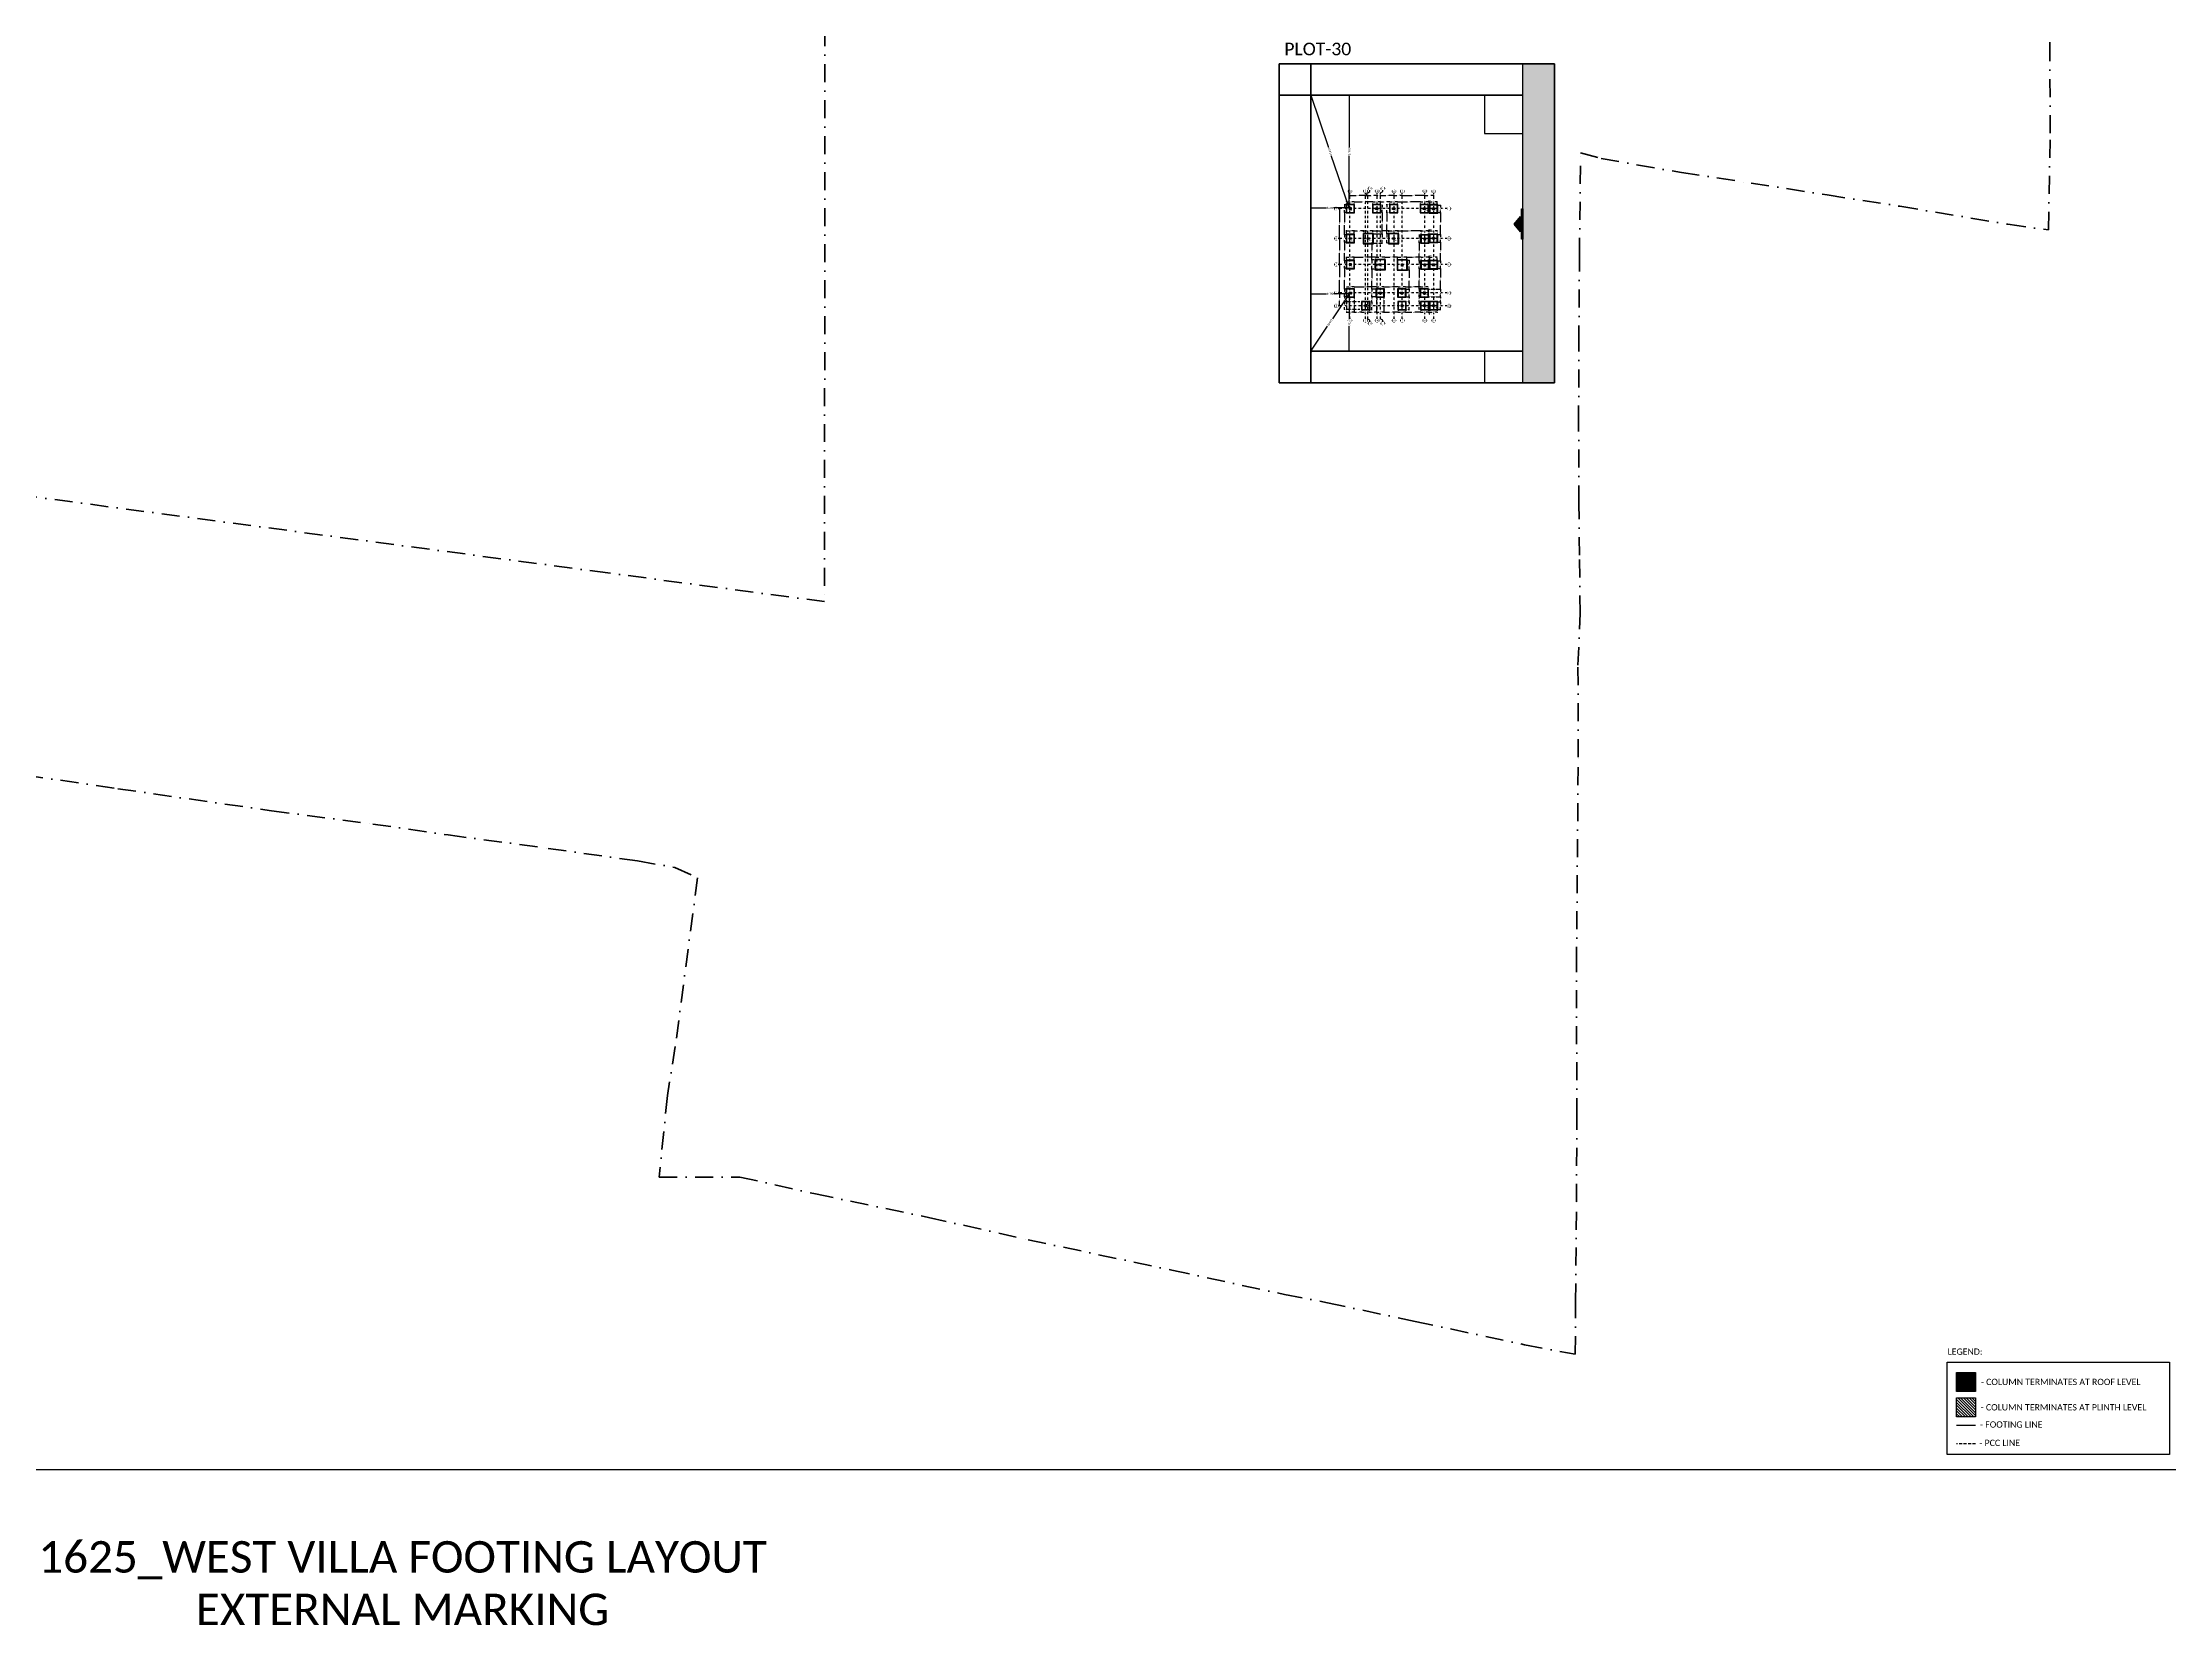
# Model space of a CAD drawing. Header units: millimetres. Extents: x -176651 to 954389, y -469666 to 486614.
# Drawn here: x 48944 to 386666, y -43080 to 208280 of the extents above; entities that cross this region are included whole.
import ezdxf
from ezdxf.xclip import XClip

# ---------------------------------------------------------------- set-up
doc = ezdxf.new("R2010")
doc.units = ezdxf.units.MM
doc.header["$LTSCALE"] = 150
doc.header["$XCLIPFRAME"] = 2
for name, pattern in [('1625E_Grid$0$DASHDOTX2', [50.8, 25.4, -12.7, 0, -12.7]), ('3BHK-W(SB)$0$HIDDEN', [0.375, 0.25, -0.125]), ('HIDDEN2', [4.7625, 3.175, -1.5875]), ('Site boundary$0$DASHDOT', [25.4, 12.7, -6.35, 0, -6.35])]:
    doc.linetypes.add(name, pattern=pattern)
for name, color, linetype in [('1625E_Columns$0$ad-Column', 3, 'Continuous'), ('1625E_Columns$0$ad-Column Hatch', 125, 'Continuous'), ('1625E_Columns$0$ad-RCC', 3, 'Continuous'), ('1625E_Columns$0$ad-RCC Hatch', 125, 'Continuous'), ('1625E_Grid$0$ad-Grid', 8, '1625E_Grid$0$DASHDOTX2'), ('1625E_Grid$0$ad-Text main', 7, 'Continuous'), ('ad-Column', 3, 'Continuous'), ('ad-Column Hatch', 125, 'Continuous'), ('ad-Footing line', 2, 'Continuous'), ('ad-PCC line', 8, 'HIDDEN2'), ('ad-RCC Hatch', 125, 'Continuous'), ('ad-Text', 7, 'Continuous'), ("Plot's Boundary$0$ad-Entrance(1215)", 41, 'Continuous'), ("Plot's Boundary$0$ad-Entrance(1625)", 2, 'Continuous'), ("Plot's Boundary$0$ad-Parking", 2, 'Continuous'), ("Plot's Boundary$0$ad-Road", 8, 'Continuous'), ("Plot's Boundary$0$ad-Road Hatch", 8, 'Continuous'), ("Plot's Boundary$0$ad-Text", 7, 'Continuous'), ('Site boundary$0$ad-Elevation 10', 8, 'Continuous'), ('Site boundary$0$ad-Road', 2, 'Continuous')]:
    doc.layers.add(name, color=color, linetype=linetype)
doc.layers.add('1625E_Grid$0$ad-Dimension', color=6, linetype='Continuous', lineweight=0, true_color=0xff00ff)
doc.layers.add('Site boundary$0$ad-Site Boundary', color=1, linetype='Site boundary$0$DASHDOT', lineweight=35, true_color=0xff0000)
for name, color, linetype, true_color in [('ad-Dimension', 5, 'Continuous', 0x0000ff), ('ad-External Dimensions', 5, 'Continuous', 0x0000ff), ('ad-Foundation text', 6, 'Continuous', 0xff00ff), ("Plot's Boundary$0$ad-Plot Boundary", 6, 'Continuous', 0xff00ff)]:
    doc.layers.add(name, color=color, linetype=linetype, true_color=true_color)
doc.styles.add('1625E_Grid$0$Standard', font='arial.ttf')
doc.styles.add("Plot's Boundary$0$MtX_Century_Gothic", font='GOTHIC.TTF')
doc.styles.add('Site boundary$0$6 A E W_Core_Typical$0$Standard', font='arial.ttf')
doc.styles.add('Site boundary$0$ROMANS-TITLE', font='arial.ttf', dxfattribs={"width": 0.8})
doc.styles.get("Standard").update_dxf_attribs({"font": 'calibril.ttf'})
doc.dimstyles.new('1625E_Grid$0$A-75-DIM-INT (Framing)', dxfattribs={"dimscale": 100, "dimtxt": 1.6, "dimasz": 1, "dimexe": 1, "dimexo": 1, "dimgap": 0.5, "dimtad": 0, "dimdec": 0, "dimdsep": 46, "dimtxsty": '1625E_Grid$0$Standard', "dimblk": '1625E_Grid$0$_ArchTick', "dimcen": 0.025, "dimclrd": 5, "dimclre": 5, "dimclrt": 256, "dimazin": 2, "dimtfac": 1, "dimtdec": 0, "dimtmove": 1, "dimatfit": 0, "dimldrblk": '1625E_Grid$0$_ArchTick', "dimfxl": 1, "dimfxlon": 1, "dimtfill": 1, "dimtolj": 1, "dimtzin": 0, "dimarcsym": 0})
doc.dimstyles.new('A-75-DIM-INT (Framing)', dxfattribs={"dimscale": 100, "dimtxt": 1.6, "dimasz": 1, "dimexe": 1, "dimexo": 1, "dimgap": 0.5, "dimtad": 0, "dimdec": 0, "dimdsep": 46, "dimtxsty": 'Standard', "dimblk": 'ARCHTICK', "dimcen": 0.025, "dimclrd": 5, "dimclre": 5, "dimclrt": 256, "dimazin": 2, "dimtfac": 1, "dimtdec": 0, "dimtmove": 1, "dimatfit": 0, "dimldrblk": 'ARCHTICK', "dimfxl": 1, "dimfxlon": 1, "dimtfill": 1, "dimtolj": 1, "dimtzin": 0, "dimarcsym": 0})

# ---------------------------------------------------------------- blocks, each defined once
blk = doc.blocks.new("Plot's Boundary$0$A$C4fb60e89")
at = {"layer": "Plot's Boundary$0$ad-Road Hatch", "ltscale": 5, "transparency": 33554687}
h = blk.add_hatch(dxfattribs=at)
h.set_pattern_fill('AR-HBONE', color=256, scale=15)
h.set_pattern_definition([(45, (-193247.7, -428758.8), (0, 2155.2615), [4572, -1524]), (135, (-192170.1, -427681.1), (2e-13, 2155.2615), [4572, -1524])])
h.paths.add_polyline_path([(175594, -250241), (169178, -249341), (167473, -249057), (167473, -138694), (101313, -138694), (101313, -199954), (101308, -237995), (101040, -268291), (101008, -280968), (101066, -293684), (101243, -311127), (100910, -319344), (100949, -333937), (100669, -366960), (100727, -390983), (100669, -404586), (100538, -420418), (100467, -428759), (92426, -427265), (92163, -427209), (92163, -321454), (24803, -321454), (24803, -412961), (15653, -411029), (15654, -321452), (-19535, -321452), (-34427, -319477), (-65207, -315395), (-171770, -301268), (-185854, -298333), (-193248, -296832), (-193244, -292908), (-191914, -285219), (-191839, -284679), (-183397, -286393), (-169723, -289243), (-53141, -304698), (-18730, -309262), (15653, -309262), (15653, 703), (24803, 1115), (24803, -129544), (92163, -129544), (92163, 15133), (101313, 17713), (101313, -129544), (167473, -129544), (167473, 35552), (175738, 37855), (175849, 28595), (175836, 25947), (175777, 14040), (175855, 2316), (175660, -18036), (175731, -34039), (175718, -46839), (175673, -63402), (175816, -82072), (175542, -106356), (175490, -124641), (175575, -145019), (175731, -168892), (175797, -181269), (175797, -192667), (175744, -208200), (175829, -223277), (175888, -234871)])
h.paths.add_polyline_path([(24803, -309264), (92163, -309264), (92163, -138694), (24803, -138694)], flags=16)
at = {"layer": "Plot's Boundary$0$ad-Road", "ltscale": 5}
for points in [[(175594, -250241), (169178, -249341), (167473, -249057), (167473, -138694), (101313, -138694), (101313, -199954), (101308, -237995), (101040, -268291), (101008, -280968), (101066, -293684), (101243, -311127), (100910, -319344), (100949, -333937), (100669, -366960), (100727, -390983), (100669, -404586), (100538, -420418), (100467, -428759), (92426, -427265), (92163, -427209), (92163, -321454), (24803, -321454), (24803, -412961), (15653, -411029), (15654, -321452), (-19535, -321452), (-34427, -319477), (-65207, -315395), (-171770, -301268), (-185854, -298333), (-193248, -296832), (-193244, -292908), (-191914, -285219), (-191839, -284679), (-183397, -286393), (-169723, -289243), (-53141, -304698), (-18730, -309262), (15653, -309262), (15653, 703), (24803, 1115), (24803, -129544), (92163, -129544), (92163, 15133), (101313, 17713), (101313, -129544), (167473, -129544), (167473, 35552), (175738, 37855), (175849, 28595), (175836, 25947), (175777, 14040), (175855, 2316), (175660, -18036), (175731, -34039), (175718, -46839), (175673, -63402), (175816, -82072), (175542, -106356), (175490, -124641), (175575, -145019), (175731, -168892), (175797, -181269), (175797, -192667), (175744, -208200), (175829, -223277), (175888, -234871)], [(24803, -309264), (92163, -309264), (92163, -138694), (24803, -138694)]]:
    blk.add_lwpolyline(points, close=True, dxfattribs=at)
at = {"layer": "Plot's Boundary$0$ad-Text", "linetype": 'Continuous', "char_height": 1250, "width": 56881.51, "attachment_point": 5, "style": "Plot's Boundary$0$MtX_Century_Gothic", "bg_fill": 3, "box_fill_scale": 1.5, "bg_fill_color": 257, "bg_fill_transparency": 0}
for s, insert, rotation in [("\\pxqd;30' WIDE ROAD", (20228, -69124), 90), ("\\pxqd;30' WIDE ROAD", (96738, -69124), 90), ("\\pxqd;30' WIDE ROAD", (171095, -67965), 90), ("\\pxqd;30' WIDE ROAD", (20228, -194004), 90), ("\\pxqd;30' WIDE ROAD", (96738, -194004), 90), ("\\pxqd;30' WIDE ROAD", (172048, -194004), 90), ("\\pxqd;40' WIDE ROAD", (-97589, -305418), 352.01854), ("\\pxqd;30' WIDE ROAD", (20228, -366657), 90), ("\\pxqd;30' WIDE ROAD", (96738, -366657), 90)]:
    blk.add_mtext(s, dxfattribs=dict(at, insert=insert, rotation=rotation))
at = {"layer": "Plot's Boundary$0$ad-Text", "linetype": 'Continuous', "char_height": 1250, "attachment_point": 5, "style": "Plot's Boundary$0$MtX_Century_Gothic", "bg_fill": 3, "box_fill_scale": 1.5, "bg_fill_color": 257, "bg_fill_transparency": 0}
for s, insert, width in [("\\pxqd;30' WIDE ROAD", (58483, -134119), 56347.04), ("\\pxqd;40' WIDE ROAD", (58483, -315359), 56881.51)]:
    blk.add_mtext(s, dxfattribs=dict(at, insert=insert, width=width))
blk = doc.blocks.new("Plot's Boundary$0$zw$E7CA")
at = {"layer": "Plot's Boundary$0$ad-Plot Boundary"}
blk.add_lwpolyline([(0, 0), (33680, 0), (33680, 30050), (0, 30050)], close=True, dxfattribs=at)
blk = doc.blocks.new("Plot's Boundary$0$A$Cde044142")
at = {"layer": "Plot's Boundary$0$ad-Plot Boundary"}
blk.add_lwpolyline([(0, 0), (33080, 0), (33080, 30630), (0, 30630)], close=True, dxfattribs=at)
blk = doc.blocks.new("Plot's Boundary$0$zw$A88E")
at = {"layer": "Plot's Boundary$0$ad-Plot Boundary"}
for points in [[(-41344, -44879), (-8264, -44879), (-8264, -2303), (-24763, -6893), (-41344, -11156)], [(-74424, -44879), (-41344, -44879), (-41344, -11156), (-58017, -15481), (-74424, -20142)], [(-117254, -77249), (-83574, -77249), (-83574, -22722), (-101518, -27538), (-117254, -31739)], [(-150934, -77249), (-117254, -77249), (-117254, -31739), (-130021, -35213), (-131749, -35878), (-150934, -36740)], [(-175738, -37855), (-160084, -37152), (-160084, -117526), (-183704, -117526), (-176003, -42663)], [(-160084, -117526), (-160084, -172968), (-182261, -172968), (-182497, -167947), (-183679, -157369), (-184730, -145524), (-187633, -118612), (-183704, -117526)], [(-74430, -275850), (-71144, -276750), (-58408, -278973), (-41344, -281589), (-41344, -237809), (-74424, -237809)], [(-41344, -281589), (-23704, -284340), (-8264, -286912), (-8264, -237809), (-41344, -237809)], [(-150934, -314069), (-117254, -314069), (-117254, -266699), (-150934, -266699)], [(-117254, -307369), (-83574, -307369), (-83574, -266699), (-117254, -266699)], [(-117254, -347119), (-83574, -347119), (-83574, -307369), (-117254, -307369)], [(-150934, -347119), (-117254, -347119), (-117254, -314069), (-150934, -314069)]]:
    blk.add_lwpolyline(points, close=True, dxfattribs=at)
at = {"layer": "Plot's Boundary$0$ad-Plot Boundary", "ltscale": 5}
for points in [[(-194368, -206599), (-160084, -206599), (-160084, -172968), (-182261, -172968), (-192062, -172721), (-194342, -172551)], [(-194389, -236649), (-160084, -236649), (-160084, -206599), (-194368, -206599)], [(-194411, -266699), (-160084, -266699), (-160084, -236649), (-194389, -236649)], [(-194444, -314067), (-160084, -314067), (-160084, -266699), (-194411, -266699)], [(-194468, -347117), (-160084, -347117), (-160084, -314067), (-194444, -314067)], [(-368986, -334687), (-368989, -337740), (-371134, -349465), (-373560, -367195), (-338868, -372204), (-334720, -340818), (-347508, -339123), (-361592, -336188), (-368986, -334687)], [(-334720, -340818), (-303171, -345001), (-307365, -376729), (-327072, -373827), (-338868, -372204)], [(-303171, -345001), (-307365, -376729), (-282292, -380322), (-276202, -381127), (-271974, -349136)], [(-276202, -381127), (-266173, -382428), (-254226, -384169), (-245192, -385377), (-240945, -353250), (-271974, -349136)], [(-214624, -390951), (-218257, -389327), (-224158, -388291), (-238328, -386295), (-245192, -385377), (-240945, -353250), (-210179, -357330)], [(-214414, -389359), (-160084, -389359), (-160084, -359309), (-195260, -359309), (-210179, -357330)], [(-218432, -419409), (-160084, -419409), (-160084, -389359), (-214414, -389359), (-214624, -390951), (-215394, -396770), (-216370, -404153), (-218165, -417733)], [(-218432, -419409), (-160084, -419409), (-160084, -448884), (-177957, -444906), (-195916, -441169), (-207921, -438489), (-220734, -438489), (-219411, -425564)], [(-150934, -450816), (-139301, -453272), (-121446, -457132), (-117254, -457945), (-117254, -419409), (-150934, -419409)], [(-117254, -457945), (-114586, -458463), (-100664, -461423), (-83574, -465065), (-83574, -419409), (-117254, -419409)]]:
    blk.add_lwpolyline(points, close=True, dxfattribs=at)
for name, p in [("Plot's Boundary$0$A$Cde044142", (-74424, -75509)), ("Plot's Boundary$0$A$Cde044142", (-41344, -75509)), ("Plot's Boundary$0$zw$E7CA", (-150934, -107299)), ("Plot's Boundary$0$zw$E7CA", (-117254, -107299)), ("Plot's Boundary$0$A$Cde044142", (-74424, -106139)), ("Plot's Boundary$0$A$Cde044142", (-41344, -106139)), ("Plot's Boundary$0$zw$E7CA", (-150934, -137349)), ("Plot's Boundary$0$zw$E7CA", (-117254, -137349)), ("Plot's Boundary$0$A$Cde044142", (-74424, -136769)), ("Plot's Boundary$0$A$Cde044142", (-41344, -136769)), ("Plot's Boundary$0$zw$E7CA", (-150934, -167399)), ("Plot's Boundary$0$zw$E7CA", (-117254, -167399)), ("Plot's Boundary$0$A$Cde044142", (-74424, -167399)), ("Plot's Boundary$0$A$Cde044142", (-41344, -167399)), ("Plot's Boundary$0$zw$E7CA", (-150934, -206599)), ("Plot's Boundary$0$zw$E7CA", (-117254, -206599)), ("Plot's Boundary$0$A$Cde044142", (-74424, -207179)), ("Plot's Boundary$0$A$Cde044142", (-41344, -207179)), ("Plot's Boundary$0$zw$E7CA", (-150934, -236649)), ("Plot's Boundary$0$zw$E7CA", (-117254, -236649)), ("Plot's Boundary$0$A$Cde044142", (-74424, -237809)), ("Plot's Boundary$0$A$Cde044142", (-41344, -237809)), ("Plot's Boundary$0$zw$E7CA", (-150934, -266699)), ("Plot's Boundary$0$zw$E7CA", (-117254, -266699)), ("Plot's Boundary$0$zw$E7CA", (-150934, -389359)), ("Plot's Boundary$0$zw$E7CA", (-117254, -389359)), ("Plot's Boundary$0$zw$E7CA", (-150934, -419409)), ("Plot's Boundary$0$zw$E7CA", (-117254, -419409))]:
    blk.add_blockref(name, p, dxfattribs=at)
blk = doc.blocks.new("Plot's Boundary$0$zw$944D")
at = {"layer": "Plot's Boundary$0$ad-Parking", "ltscale": 5}
blk.add_lwpolyline([(0, 0), (6100, 0), (6100, 6100), (0, 6100)], close=True, dxfattribs=at)
blk = doc.blocks.new("Plot's Boundary$0$zw$2786")
at = {"layer": "Plot's Boundary$0$ad-Parking", "ltscale": 5}
blk.add_lwpolyline([(113209, 95420), (119309, 95420), (119309, 98470), (113209, 98470)], close=True, dxfattribs=at)
for p in [(97959, 88153), (36699, 75772), (113209, 67633), (173269, 67633), (36699, 35263), (97959, 35263), (113209, 37003), (173269, 37003), (36699, 5213), (97959, 5213), (113209, 6373), (173269, 6373), (36699, -24837), (97959, -24837), (113209, -24257), (173269, -24257), (21449, -60456), (36699, -64037), (97959, -64037), (113209, -64037), (173269, -64037), (21449, -94087), (36699, -94087), (97959, -94087), (113209, -94667), (173269, -94667), (21449, -124137), (36699, -124137), (113209, -125297), (173269, -125297), (21448, -154187), (36699, -154187), (97959, -154187), (97959, -194857), (21448, -201555), (36699, -201557), (21449, -246797), (36699, -246797), (97959, -246797), (21449, -276847), (36699, -276847), (97959, -276847), (21449, -306897), (36699, -306897), (97959, -306897)]:
    blk.add_blockref("Plot's Boundary$0$zw$944D", p, dxfattribs=at)
at = {"layer": "Plot's Boundary$0$ad-Parking", "ltscale": 5, "rotation": 352.3389705330779}
for p in [(-153946, -227439), (-122397, -231621), (-91200, -235757), (-60171, -239870), (-29405, -243950)]:
    blk.add_blockref("Plot's Boundary$0$zw$944D", p, dxfattribs=at)
blk = doc.blocks.new("Plot's Boundary$0$zw$1D4B")
at = {"ltscale": 5}
for points in [[(113203, -157238), (146289, -157238)], [(146289, -162977), (179369, -162977)], [(-22532, -238720), (-22532, -270747)], [(-26781, -270747), (-26781, -300797)], [(36699, -332204), (70379, -332207)], [(70379, -339333), (104059, -339333)]]:
    blk.add_lwpolyline(points, dxfattribs=at)
blk = doc.blocks.new("Plot's Boundary$0$zw$7D6D")
at = {"layer": "Plot's Boundary$0$ad-Entrance(1215)", "ltscale": 5}
h = blk.add_hatch(color=256, dxfattribs=at)
h.dxf.hatch_style = 1
h.paths.add_polyline_path([(-400, -905), (-400, -3355), (-1400, -2130)])
for points in [[(-200, 0), (0, 0), (0, -4260), (-200, -4260)], [(-400, -905), (-400, -3355), (-1400, -2130)]]:
    blk.add_lwpolyline(points, close=True, dxfattribs=at)
blk = doc.blocks.new("Plot's Boundary$0$zw$68CA")
at = {"layer": "Plot's Boundary$0$ad-Entrance(1625)", "ltscale": 5}
h = blk.add_hatch(color=256, dxfattribs=at)
h.dxf.hatch_style = 1
h.paths.add_polyline_path([(-400, -1187.5), (-400, -3637.5), (-1400, -2412.5)])
for points in [[(-200, 0), (0, 0), (0, -4825), (-200, -4825)], [(-400, -1187.5), (-400, -3637.5), (-1400, -2412.5)]]:
    blk.add_lwpolyline(points, close=True, dxfattribs=at)
blk = doc.blocks.new("Plot's Boundary$0$zw$9E45")
at = {"layer": "Plot's Boundary$0$ad-Entrance(1625)", "ltscale": 5, "xscale": -1}
for p in [(101313, 12546), (24803, -19824), (101313, -18084), (24803, -49874), (101313, -48714), (24803, -79924), (101313, -79344), (24803, -109974), (101313, -109974), (24803, -149174), (101313, -149754), (24803, -179224), (101313, -180384), (24803, -209274), (101313, -218425), (24803, -256644), (24803, -289694), (24803, -331934), (24803, -361984), (24803, -393391)]:
    blk.add_blockref("Plot's Boundary$0$zw$68CA", p, dxfattribs=at)
at = {"layer": "Plot's Boundary$0$ad-Entrance(1625)", "ltscale": 5}
for p in [(167473, 12546), (92163, -19824), (167473, -18084), (92163, -49874), (167473, -48714), (92163, -79924), (167473, -79344), (92163, -109974), (167473, -109974), (15653, -149174), (92163, -149174), (167473, -149754), (15653, -179224), (92163, -179224), (167473, -180384), (15653, -209274), (92163, -209274), (167473, -224164), (92163, -246894), (15653, -256644), (15653, -289694), (92163, -289694), (15653, -331934), (92163, -331934), (15653, -361984), (92163, -361984), (15653, -387654), (92163, -400520)]:
    blk.add_blockref("Plot's Boundary$0$zw$68CA", p, dxfattribs=at)
for p, rotation in [((-177886, -299993), 78.19474085983224), ((-143324, -305039), 82.4486906149616), ((-111762, -309223), 82.4486906149616), ((-80578, -313357), 82.4486906149616), ((-49536, -317473), 82.4486906149616)]:
    blk.add_blockref("Plot's Boundary$0$zw$68CA", p, dxfattribs=dict(at, rotation=rotation))
blk = doc.blocks.new("Plot's Boundary")
at = {"layer": "Plot's Boundary$0$ad-Road", "ltscale": 5}
blk.add_blockref("Plot's Boundary$0$A$C4fb60e89", (191839, 428759), dxfattribs=at)
at = {"ltscale": 5}
blk.add_lwpolyline([(173123, 139322), (142643, 139322), (142643, 123538), (173109, 119497)], close=True, dxfattribs=at)
blk.add_blockref("Plot's Boundary$0$zw$1D4B", (179944, 348002), dxfattribs=at)
at = {"layer": "Plot's Boundary$0$ad-Entrance(1215)", "ltscale": 5}
blk.add_blockref("Plot's Boundary$0$zw$7D6D", (319100, 137800), dxfattribs=at)
at = {"layer": "Plot's Boundary$0$ad-Parking", "ltscale": 5}
blk.add_blockref("Plot's Boundary$0$zw$2786", (179944, 348002), dxfattribs=at)
at = {"layer": "Plot's Boundary$0$ad-Plot Boundary", "ltscale": 5}
blk.add_blockref("Plot's Boundary$0$zw$A88E", (367577, 466614), dxfattribs=at)
at = {"layer": "Plot's Boundary$0$ad-Text", "linetype": 'Continuous', "insert": (158456, 130382), "char_height": 1800, "width": 10232.33, "attachment_point": 5, "style": "Plot's Boundary$0$MtX_Century_Gothic", "bg_fill": 3, "box_fill_scale": 1.5, "bg_fill_color": 257, "bg_fill_transparency": 0}
blk.add_mtext('HT YARD AREA', dxfattribs=at)
at = {"layer": "Plot's Boundary$0$ad-Entrance(1625)", "ltscale": 5}
blk.add_blockref("Plot's Boundary$0$zw$9E45", (191839, 428759), dxfattribs=at)
blk = doc.blocks.new('1625E_Columns$0$A$C42b14ea2')
at = {"layer": '1625E_Columns$0$ad-RCC Hatch', "transparency": 33554687}
h = blk.add_hatch(dxfattribs=at)
h.set_pattern_fill('ANSI31', color=256, scale=10)
h.set_pattern_definition([(45, (13250, 8645), (-22.45064, 22.45064), [])])
h.paths.add_polyline_path([(0, 0), (300, 0), (300, 300), (0, 300)])
at = {"layer": '1625E_Columns$0$ad-RCC'}
blk.add_lwpolyline([(0, 0), (300, 0), (300, 300), (0, 300)], close=True, dxfattribs=at)
blk = doc.blocks.new('1625E_Columns$0$zw$6AA0')
at = {"layer": '1625E_Columns$0$ad-Column Hatch', "transparency": 33554687}
h = blk.add_hatch(color=256, dxfattribs=at)
h.dxf.hatch_style = 1
h.paths.add_polyline_path([(0, -230), (380, -230), (380, 0), (0, 0)])
at = {"layer": '1625E_Columns$0$ad-Column'}
blk.add_lwpolyline([(0, -230), (380, -230), (380, 0), (0, 0)], close=True, dxfattribs=at)
blk = doc.blocks.new('1625E_Columns')
at = {"layer": '1625E_Columns$0$ad-Column'}
for p, rotation in [((0, 13620), 359.9999999999993), ((0, 4745), 359.9999999999993), ((12120, 0), 179.9999999999997)]:
    blk.add_blockref('1625E_Columns$0$zw$6AA0', p, dxfattribs=dict(at, rotation=rotation))
at = {"layer": '1625E_Columns$0$ad-Column', "xscale": -1}
for p, rotation in [((4560, 13620), 359.9999999999997), ((7240, 13620), 359.9999999999997), ((12120, 13620), 359.9999999999997), ((0, 8645), 179.9999999999998), ((3210, 8875), 359.9999999999997), ((7240, 8875), 359.9999999999997), ((11890, 8875), 90), ((5110, 4745), 359.9999999999997), ((8310, 4745), 90), ((11890, 4745), 90), ((0, 0), 179.9999999999998), ((4730, 0), 180), ((8160, 0), 180)]:
    blk.add_blockref('1625E_Columns$0$zw$6AA0', p, dxfattribs=dict(at, rotation=rotation))
at = {"layer": '1625E_Columns$0$ad-RCC', "xscale": -1, "rotation": 180}
for p in [(13240, 13620), (13240, 4745)]:
    blk.add_blockref('1625E_Columns$0$A$C42b14ea2', p, dxfattribs=at)
at = {"layer": '1625E_Columns$0$ad-RCC', "xscale": -1}
for p in [(13540, 8645), (2780, -2050), (8540, -2050), (12120, -2050), (13540, -2050)]:
    blk.add_blockref('1625E_Columns$0$A$C42b14ea2', p, dxfattribs=at)
blk = doc.blocks.new('1625E_Grid$0$_ArchTick')
at = {"color": 0, "linetype": 'ByBlock', "const_width": 0.15}
blk.add_lwpolyline([(-0.5, -0.5), (0.5, 0.5)], dxfattribs=at)
blk = doc.blocks.new('*D322')
at = {"layer": '1625E_Grid$0$ad-Dimension', "lineweight": -2}
for p, q in [((115, 15220), (115, 15686)), ((115, 15606), (1123, 15606)), ((2595, 15606), (1587, 15606)), ((2595, 15306), (2595, 15686))]:
    blk.add_line(p, q, dxfattribs=at)
at = {"layer": '1625E_Grid$0$ad-Dimension', "lineweight": -2, "xscale": 80, "yscale": 80, "zscale": 80, "rotation": 180}
blk.add_blockref('1625E_Grid$0$_ArchTick', (115, 15606), dxfattribs=at)
at = {"layer": '1625E_Grid$0$ad-Dimension', "lineweight": -2, "xscale": 80, "yscale": 80, "zscale": 80}
blk.add_blockref('1625E_Grid$0$_ArchTick', (2595, 15606), dxfattribs=at)
at = {"layer": '1625E_Grid$0$ad-Dimension', "insert": (1355, 15606), "char_height": 128, "attachment_point": 5, "style": '1625E_Grid$0$Standard', "bg_fill": 3, "box_fill_scale": 1.1, "bg_fill_color": 257, "bg_fill_transparency": 0}
blk.add_mtext('\\A1;2480', dxfattribs=at)
at = {"layer": 'Defpoints', "color": 0}
for p in [(115, 15140), (2595, 15606), (2595, 15226)]:
    blk.add_point(p, dxfattribs=at)
blk = doc.blocks.new('*D323')
at = {"layer": '1625E_Grid$0$ad-Dimension', "lineweight": -2}
for p, q in [((2595, 15318), (2595, 15698)), ((2595, 15618), (2945, 15618)), ((2846, 15878), (2766, 15878)), ((2766, 15878), (2770, 15618)), ((2945, 15306), (2945, 15698))]:
    blk.add_line(p, q, dxfattribs=at)
at = {"layer": '1625E_Grid$0$ad-Dimension', "lineweight": -2, "xscale": 80, "yscale": 80, "zscale": 80, "rotation": 180}
blk.add_blockref('1625E_Grid$0$_ArchTick', (2595, 15618), dxfattribs=at)
at = {"layer": '1625E_Grid$0$ad-Dimension', "lineweight": -2, "xscale": 80, "yscale": 80, "zscale": 80}
blk.add_blockref('1625E_Grid$0$_ArchTick', (2945, 15618), dxfattribs=at)
at = {"layer": '1625E_Grid$0$ad-Dimension', "insert": (3027, 15878), "char_height": 128, "attachment_point": 5, "style": '1625E_Grid$0$Standard', "bg_fill": 3, "box_fill_scale": 1.1, "bg_fill_color": 257, "bg_fill_transparency": 0}
blk.add_mtext('\\A1;350', dxfattribs=at)
at = {"layer": 'Defpoints', "color": 0}
for p in [(2595, 15238), (2945, 15618), (2945, 15226)]:
    blk.add_point(p, dxfattribs=at)
blk = doc.blocks.new('*D324')
at = {"layer": '1625E_Grid$0$ad-Dimension', "lineweight": -2}
for p, q in [((2945, 15282), (2945, 15698)), ((2945, 15618), (3470, 15618)), ((4445, 15618), (3920, 15618)), ((4445, 15282), (4445, 15698))]:
    blk.add_line(p, q, dxfattribs=at)
at = {"layer": '1625E_Grid$0$ad-Dimension', "lineweight": -2, "xscale": 80, "yscale": 80, "zscale": 80, "rotation": 180}
blk.add_blockref('1625E_Grid$0$_ArchTick', (2945, 15618), dxfattribs=at)
at = {"layer": '1625E_Grid$0$ad-Dimension', "lineweight": -2, "xscale": 80, "yscale": 80, "zscale": 80}
blk.add_blockref('1625E_Grid$0$_ArchTick', (4445, 15618), dxfattribs=at)
at = {"layer": '1625E_Grid$0$ad-Dimension', "insert": (3695, 15618), "char_height": 128, "attachment_point": 5, "style": '1625E_Grid$0$Standard', "bg_fill": 3, "box_fill_scale": 1.1, "bg_fill_color": 257, "bg_fill_transparency": 0}
blk.add_mtext('\\A1;1500', dxfattribs=at)
at = {"layer": 'Defpoints', "color": 0}
for p in [(2945, 15202), (4445, 15618), (4445, 15202)]:
    blk.add_point(p, dxfattribs=at)
blk = doc.blocks.new('*D325')
at = {"layer": '1625E_Grid$0$ad-Dimension', "lineweight": -2}
for p, q in [((4445, 15220), (4445, 15686)), ((4445, 15606), (4539, 15606)), ((4995, 15606), (4901, 15606)), ((4995, 15306), (4995, 15686))]:
    blk.add_line(p, q, dxfattribs=at)
at = {"layer": '1625E_Grid$0$ad-Dimension', "lineweight": -2, "xscale": 80, "yscale": 80, "zscale": 80, "rotation": 180}
blk.add_blockref('1625E_Grid$0$_ArchTick', (4445, 15606), dxfattribs=at)
at = {"layer": '1625E_Grid$0$ad-Dimension', "lineweight": -2, "xscale": 80, "yscale": 80, "zscale": 80}
blk.add_blockref('1625E_Grid$0$_ArchTick', (4995, 15606), dxfattribs=at)
at = {"layer": '1625E_Grid$0$ad-Dimension', "insert": (4720, 15606), "char_height": 128, "attachment_point": 5, "style": '1625E_Grid$0$Standard', "bg_fill": 3, "box_fill_scale": 1.1, "bg_fill_color": 257, "bg_fill_transparency": 0}
blk.add_mtext('\\A1;550', dxfattribs=at)
at = {"layer": 'Defpoints', "color": 0}
for p in [(4445, 15140), (4995, 15606), (4995, 15226)]:
    blk.add_point(p, dxfattribs=at)
blk = doc.blocks.new('*D326')
at = {"layer": '1625E_Grid$0$ad-Dimension', "lineweight": -2}
for p, q in [((4995, 15220), (4995, 15686)), ((4995, 15606), (5828, 15606)), ((7125, 15606), (6292, 15606)), ((7125, 15306), (7125, 15686))]:
    blk.add_line(p, q, dxfattribs=at)
at = {"layer": '1625E_Grid$0$ad-Dimension', "lineweight": -2, "xscale": 80, "yscale": 80, "zscale": 80, "rotation": 180}
blk.add_blockref('1625E_Grid$0$_ArchTick', (4995, 15606), dxfattribs=at)
at = {"layer": '1625E_Grid$0$ad-Dimension', "lineweight": -2, "xscale": 80, "yscale": 80, "zscale": 80}
blk.add_blockref('1625E_Grid$0$_ArchTick', (7125, 15606), dxfattribs=at)
at = {"layer": '1625E_Grid$0$ad-Dimension', "insert": (6060, 15606), "char_height": 128, "attachment_point": 5, "style": '1625E_Grid$0$Standard', "bg_fill": 3, "box_fill_scale": 1.1, "bg_fill_color": 257, "bg_fill_transparency": 0}
blk.add_mtext('\\A1;2130', dxfattribs=at)
at = {"layer": 'Defpoints', "color": 0}
for p in [(4995, 15140), (7125, 15606), (7125, 15226)]:
    blk.add_point(p, dxfattribs=at)
blk = doc.blocks.new('*D327')
at = {"layer": '1625E_Grid$0$ad-Dimension', "lineweight": -2}
for p, q in [((7125, 15282), (7125, 15662)), ((7125, 15582), (7550, 15582)), ((8425, 15582), (8000, 15582)), ((8425, 15282), (8425, 15662))]:
    blk.add_line(p, q, dxfattribs=at)
at = {"layer": '1625E_Grid$0$ad-Dimension', "lineweight": -2, "xscale": 80, "yscale": 80, "zscale": 80, "rotation": 180}
blk.add_blockref('1625E_Grid$0$_ArchTick', (7125, 15582), dxfattribs=at)
at = {"layer": '1625E_Grid$0$ad-Dimension', "lineweight": -2, "xscale": 80, "yscale": 80, "zscale": 80}
blk.add_blockref('1625E_Grid$0$_ArchTick', (8425, 15582), dxfattribs=at)
at = {"layer": '1625E_Grid$0$ad-Dimension', "insert": (7775, 15582), "char_height": 128, "attachment_point": 5, "style": '1625E_Grid$0$Standard', "bg_fill": 3, "box_fill_scale": 1.1, "bg_fill_color": 257, "bg_fill_transparency": 0}
blk.add_mtext('\\A1;1300', dxfattribs=at)
at = {"layer": 'Defpoints', "color": 0}
for p in [(7125, 15202), (8425, 15582), (8425, 15202)]:
    blk.add_point(p, dxfattribs=at)
blk = doc.blocks.new('*D328')
at = {"layer": '1625E_Grid$0$ad-Dimension', "lineweight": -2}
for p, q in [((8425, 15282), (8425, 15662)), ((8425, 15582), (9984, 15582)), ((12005, 15582), (10446, 15582)), ((12005, 15282), (12005, 15662))]:
    blk.add_line(p, q, dxfattribs=at)
at = {"layer": '1625E_Grid$0$ad-Dimension', "lineweight": -2, "xscale": 80, "yscale": 80, "zscale": 80, "rotation": 180}
blk.add_blockref('1625E_Grid$0$_ArchTick', (8425, 15582), dxfattribs=at)
at = {"layer": '1625E_Grid$0$ad-Dimension', "lineweight": -2, "xscale": 80, "yscale": 80, "zscale": 80}
blk.add_blockref('1625E_Grid$0$_ArchTick', (12005, 15582), dxfattribs=at)
at = {"layer": '1625E_Grid$0$ad-Dimension', "insert": (10215, 15582), "char_height": 128, "attachment_point": 5, "style": '1625E_Grid$0$Standard', "bg_fill": 3, "box_fill_scale": 1.1, "bg_fill_color": 257, "bg_fill_transparency": 0}
blk.add_mtext('\\A1;3580', dxfattribs=at)
at = {"layer": 'Defpoints', "color": 0}
for p in [(8425, 15202), (12005, 15582), (12005, 15202)]:
    blk.add_point(p, dxfattribs=at)
blk = doc.blocks.new('*D329')
at = {"layer": '1625E_Grid$0$ad-Dimension', "lineweight": -2}
for p, q in [((12005, 15282), (12005, 15662)), ((12005, 15582), (12490, 15582)), ((13425, 15582), (12940, 15582)), ((13425, 15282), (13425, 15662))]:
    blk.add_line(p, q, dxfattribs=at)
at = {"layer": '1625E_Grid$0$ad-Dimension', "lineweight": -2, "xscale": 80, "yscale": 80, "zscale": 80, "rotation": 180}
blk.add_blockref('1625E_Grid$0$_ArchTick', (12005, 15582), dxfattribs=at)
at = {"layer": '1625E_Grid$0$ad-Dimension', "lineweight": -2, "xscale": 80, "yscale": 80, "zscale": 80}
blk.add_blockref('1625E_Grid$0$_ArchTick', (13425, 15582), dxfattribs=at)
at = {"layer": '1625E_Grid$0$ad-Dimension', "insert": (12715, 15582), "char_height": 128, "attachment_point": 5, "style": '1625E_Grid$0$Standard', "bg_fill": 3, "box_fill_scale": 1.1, "bg_fill_color": 257, "bg_fill_transparency": 0}
blk.add_mtext('\\A1;1420', dxfattribs=at)
at = {"layer": 'Defpoints', "color": 0}
for p in [(12005, 15202), (13425, 15582), (13425, 15202)]:
    blk.add_point(p, dxfattribs=at)
blk = doc.blocks.new('*D330')
at = {"layer": '1625E_Grid$0$ad-Dimension', "lineweight": -2}
for p, q in [((-1319, 13505), (-1647, 13505)), ((-1567, 13505), (-1567, 11367)), ((-1567, 8760), (-1567, 10898)), ((-1319, 8760), (-1647, 8760))]:
    blk.add_line(p, q, dxfattribs=at)
at = {"layer": 'Defpoints', "color": 0}
for p in [(-1239, 13505), (-1567, 8760), (-1239, 8760)]:
    blk.add_point(p, dxfattribs=at)
at = {"layer": '1625E_Grid$0$ad-Dimension', "lineweight": -2, "xscale": 80, "yscale": 80, "zscale": 80}
for p, rotation in [((-1567, 13505), 90), ((-1567, 8760), 270)]:
    blk.add_blockref('1625E_Grid$0$_ArchTick', p, dxfattribs=dict(at, rotation=rotation))
at = {"layer": '1625E_Grid$0$ad-Dimension', "insert": (-1567, 11132), "char_height": 128, "attachment_point": 5, "rotation": 90, "style": '1625E_Grid$0$Standard', "bg_fill": 3, "box_fill_scale": 1.1, "bg_fill_color": 257, "bg_fill_transparency": 0}
blk.add_mtext('\\A1;4745', dxfattribs=at)
blk = doc.blocks.new('*D319')
at = {"layer": '1625E_Grid$0$ad-Dimension', "lineweight": -2}
for p, q in [((-1504, 8760), (-1647, 8760)), ((-1567, 8760), (-1567, 6928)), ((-1426, 4630), (-1647, 4630)), ((-1567, 4630), (-1567, 6462))]:
    blk.add_line(p, q, dxfattribs=at)
at = {"layer": 'Defpoints', "color": 0}
for p in [(-1424, 8760), (-1567, 4630), (-1346, 4630)]:
    blk.add_point(p, dxfattribs=at)
at = {"layer": '1625E_Grid$0$ad-Dimension', "lineweight": -2, "xscale": 80, "yscale": 80, "zscale": 80}
for p, rotation in [((-1567, 8760), 90), ((-1567, 4630), 270)]:
    blk.add_blockref('1625E_Grid$0$_ArchTick', p, dxfattribs=dict(at, rotation=rotation))
at = {"layer": '1625E_Grid$0$ad-Dimension', "insert": (-1567, 6695), "char_height": 128, "attachment_point": 5, "rotation": 90, "style": '1625E_Grid$0$Standard', "bg_fill": 3, "box_fill_scale": 1.1, "bg_fill_color": 257, "bg_fill_transparency": 0}
blk.add_mtext('\\A1;4130', dxfattribs=at)
blk = doc.blocks.new('*D320')
at = {"layer": '1625E_Grid$0$ad-Dimension', "lineweight": -2}
for p, q in [((-1319, 4630), (-1647, 4630)), ((-1567, 4630), (-1567, 2607)), ((-1319, 115), (-1647, 115)), ((-1567, 115), (-1567, 2138))]:
    blk.add_line(p, q, dxfattribs=at)
at = {"layer": 'Defpoints', "color": 0}
for p in [(-1239, 4630), (-1567, 115), (-1239, 115)]:
    blk.add_point(p, dxfattribs=at)
at = {"layer": '1625E_Grid$0$ad-Dimension', "lineweight": -2, "xscale": 80, "yscale": 80, "zscale": 80}
for p, rotation in [((-1567, 4630), 90), ((-1567, 115), 270)]:
    blk.add_blockref('1625E_Grid$0$_ArchTick', p, dxfattribs=dict(at, rotation=rotation))
at = {"layer": '1625E_Grid$0$ad-Dimension', "insert": (-1567, 2372), "char_height": 128, "attachment_point": 5, "rotation": 90, "style": '1625E_Grid$0$Standard', "bg_fill": 3, "box_fill_scale": 1.1, "bg_fill_color": 257, "bg_fill_transparency": 0}
blk.add_mtext('\\A1;4515', dxfattribs=at)
blk = doc.blocks.new('*D321')
at = {"layer": '1625E_Grid$0$ad-Dimension', "lineweight": -2}
for p, q in [((-1319, 115), (-1647, 115)), ((-1567, 115), (-1567, -678)), ((-1324, -1935), (-1647, -1935)), ((-1567, -1935), (-1567, -1142))]:
    blk.add_line(p, q, dxfattribs=at)
at = {"layer": '1625E_Grid$0$ad-Dimension', "lineweight": -2, "xscale": 80, "yscale": 80, "zscale": 80}
for p, rotation in [((-1567, 115), 90), ((-1567, -1935), 270)]:
    blk.add_blockref('1625E_Grid$0$_ArchTick', p, dxfattribs=dict(at, rotation=rotation))
at = {"layer": '1625E_Grid$0$ad-Dimension', "insert": (-1567, -910), "char_height": 128, "attachment_point": 5, "rotation": 90, "style": '1625E_Grid$0$Standard', "bg_fill": 3, "box_fill_scale": 1.1, "bg_fill_color": 257, "bg_fill_transparency": 0}
blk.add_mtext('\\A1;2050', dxfattribs=at)
at = {"layer": 'Defpoints', "color": 0}
for p in [(-1239, 115), (-1567, -1935), (-1244, -1935)]:
    blk.add_point(p, dxfattribs=at)
blk = doc.blocks.new('zw$D00E')
at = {"layer": 'ad-Footing line'}
for points in [[(-12530, -715), (-11330, -715), (-11330, 485), (-12530, 485)], [(-8350, -715), (-7150, -715), (-7150, 485), (-8350, 485)], [(-5670, -715), (-4470, -715), (-4470, 485), (-5670, 485)], [(-790, -715), (410, -715), (410, 485), (-790, 485)], [(670, -750), (1870, -750), (1870, 450), (670, 450)], [(-12530, -5460), (-11330, -5460), (-11330, -4260), (-12530, -4260)], [(-9850, -5610), (-8350, -5610), (-8350, -4110), (-9850, -4110)], [(-5820, -5610), (-4320, -5610), (-4320, -4110), (-5820, -4110)], [(-715, -5535), (485, -5535), (485, -4335), (-715, -4335)], [(670, -5425), (1870, -5425), (1870, -4225), (670, -4225)], [(-12530, -9590), (-11330, -9590), (-11330, -8390), (-12530, -8390)], [(-7950, -9740), (-6450, -9740), (-6450, -8240), (-7950, -8240)], [(-4445, -9815), (-2945, -9815), (-2945, -8315), (-4445, -8315)], [(-715, -9665), (485, -9665), (485, -8465), (-715, -8465)], [(670, -9625), (1870, -9625), (1870, -8425), (670, -8425)], [(-12530, -14105), (-11330, -14105), (-11330, -12905), (-12530, -12905)], [(-7800, -14105), (-6600, -14105), (-6600, -12905), (-7800, -12905)], [(-4370, -14105), (-3170, -14105), (-3170, -12905), (-4370, -12905)], [(-790, -14105), (410, -14105), (410, -12905), (-790, -12905)], [(-10090, -16120), (-8890, -16120), (-8890, -14920), (-10090, -14920)], [(-4330, -16120), (-3130, -16120), (-3130, -14920), (-4330, -14920)], [(-750, -16120), (450, -16120), (450, -14920), (-750, -14920)], [(670, -16120), (1870, -16120), (1870, -14920), (670, -14920)]]:
    blk.add_lwpolyline(points, close=True, dxfattribs=at)
at = {"layer": 'ad-PCC line', "ltscale": 0.15}
for points in [[(-12605, -790), (-11255, -790), (-11255, 560), (-12605, 560)], [(-8425, -790), (-7075, -790), (-7075, 560), (-8425, 560)], [(-5745, -790), (-4395, -790), (-4395, 560), (-5745, 560)], [(-865, -790), (485, -790), (485, 560), (-865, 560)], [(595, -825), (1945, -825), (1945, 525), (595, 525)], [(-12605, -5535), (-11255, -5535), (-11255, -4185), (-12605, -4185)], [(-9925, -5685), (-8275, -5685), (-8275, -4035), (-9925, -4035)], [(-5895, -5685), (-4245, -5685), (-4245, -4035), (-5895, -4035)], [(-790, -5610), (560, -5610), (560, -4260), (-790, -4260)], [(595, -5500), (1945, -5500), (1945, -4150), (595, -4150)], [(-12605, -9665), (-11255, -9665), (-11255, -8315), (-12605, -8315)], [(-8025, -9815), (-6375, -9815), (-6375, -8165), (-8025, -8165)], [(-4520, -9890), (-2870, -9890), (-2870, -8240), (-4520, -8240)], [(-790, -9740), (560, -9740), (560, -8390), (-790, -8390)], [(595, -9700), (1945, -9700), (1945, -8350), (595, -8350)], [(-12605, -14180), (-11255, -14180), (-11255, -12830), (-12605, -12830)], [(-7875, -14180), (-6525, -14180), (-6525, -12830), (-7875, -12830)], [(-4445, -14180), (-3095, -14180), (-3095, -12830), (-4445, -12830)], [(-865, -14180), (485, -14180), (485, -12830), (-865, -12830)], [(-10165, -16195), (-8815, -16195), (-8815, -14845), (-10165, -14845)], [(-4405, -16195), (-3055, -16195), (-3055, -14845), (-4405, -14845)], [(-825, -16195), (525, -16195), (525, -14845), (-825, -14845)], [(595, -16195), (1945, -16195), (1945, -14845), (595, -14845)]]:
    blk.add_lwpolyline(points, close=True, dxfattribs=at)
blk = doc.blocks.new('zw$3F63')
at = {"layer": 'ad-Foundation text', "char_height": 100, "width": 349.31, "attachment_point": 5}
for s, insert in [('\\pxt5;C2/F1', (-11635, -386)), ('\\pxt5;C2/F1', (-7455, -386)), ('\\pxt5;C2/F1', (-4775, -386)), ('\\pxt5;C2/F1', (105, -386)), ('\\pxt5;C1/F1', (1619, -386)), ('\\pxt5;C2/F1', (-11635, -5131)), ('\\pxt5;C2/F2', (-8805, -5131)), ('\\pxt5;C2/F2', (-4775, -5131)), ('\\pxt5;C2/F1', (105, -5281)), ('\\pxt5;C1/F1', (1619, -5131)), ('\\pxt5;C2/F1', (-11635, -9261)), ('\\pxt5;C2/F2', (-6905, -9261)), ('\\pxt5;C2/F2', (-3475, -9411)), ('\\pxt5;C2/F1', (105, -9411)), ('\\pxt5;C1/F1', (1619, -9261)), ('\\pxt5;C2/F1', (-11635, -13776)), ('\\pxt5;C1/F1', (-9200, -15821)), ('\\pxt5;C2/F1', (-6905, -13795)), ('\\pxt5;C2/F1', (-3475, -13776)), ('\\pxt5;C1/F1', (-3370, -15821)), ('\\pxt5;C2/F1', (105, -13776)), ('\\pxt5;C1/F1', (210, -15821)), ('\\pxt5;C1/F1', (1640, -15821))]:
    blk.add_mtext(s, dxfattribs=dict(at, insert=insert))
blk = doc.blocks.new('_ArchTick')
at = {"color": 0, "linetype": 'ByBlock', "const_width": 0.15}
blk.add_lwpolyline([(-0.5, -0.5), (0.5, 0.5)], dxfattribs=at)
blk = doc.blocks.new('*D34')
at = {"layer": 'ad-External Dimensions', "linetype": '3BHK-W(SB)$0$HIDDEN', "lineweight": -2, "transparency": 16777216}
for p, q in [((-410, 565), (-410, 1023)), ((790, 565), (790, 1023))]:
    blk.add_line(p, q, dxfattribs=at)
at = {"layer": 'ad-External Dimensions', "lineweight": -2, "transparency": 16777216}
for p, q in [((-410, 943), (-41, 943)), ((790, 943), (421, 943))]:
    blk.add_line(p, q, dxfattribs=at)
at = {"layer": 'ad-External Dimensions', "lineweight": -2, "transparency": 16777216, "xscale": 80, "yscale": 80, "zscale": 80, "rotation": 180}
blk.add_blockref('_ArchTick', (-410, 943), dxfattribs=at)
at = {"layer": 'ad-External Dimensions', "lineweight": -2, "transparency": 16777216, "xscale": 80, "yscale": 80, "zscale": 80}
blk.add_blockref('_ArchTick', (790, 943), dxfattribs=at)
at = {"layer": 'ad-External Dimensions', "transparency": 16777216, "insert": (190, 943), "char_height": 128, "attachment_point": 5, "bg_fill": 3, "box_fill_scale": 1.1, "bg_fill_color": 256, "bg_fill_true_color": 13158600, "bg_fill_transparency": 0}
blk.add_mtext('\\A1;1200', dxfattribs=at)
at = {"layer": 'Defpoints', "color": 0, "transparency": 16777216}
for p in [(-410, 943), (-410, 485), (790, 485)]:
    blk.add_point(p, dxfattribs=at)
blk = doc.blocks.new('*D35')
at = {"layer": 'ad-External Dimensions', "linetype": '3BHK-W(SB)$0$HIDDEN', "lineweight": -2, "transparency": 16777216}
for p, q in [((790, 565), (790, 1023)), ((3770, 565), (3770, 1023))]:
    blk.add_line(p, q, dxfattribs=at)
at = {"layer": 'ad-External Dimensions', "lineweight": -2, "transparency": 16777216}
for p, q in [((790, 943), (2046, 943)), ((3770, 943), (2514, 943))]:
    blk.add_line(p, q, dxfattribs=at)
at = {"layer": 'ad-External Dimensions', "lineweight": -2, "transparency": 16777216, "xscale": 80, "yscale": 80, "zscale": 80, "rotation": 180}
blk.add_blockref('_ArchTick', (790, 943), dxfattribs=at)
at = {"layer": 'ad-External Dimensions', "lineweight": -2, "transparency": 16777216, "xscale": 80, "yscale": 80, "zscale": 80}
blk.add_blockref('_ArchTick', (3770, 943), dxfattribs=at)
at = {"layer": 'ad-External Dimensions', "transparency": 16777216, "insert": (2280, 943), "char_height": 128, "attachment_point": 5, "bg_fill": 3, "box_fill_scale": 1.1, "bg_fill_color": 256, "bg_fill_true_color": 13158600, "bg_fill_transparency": 0}
blk.add_mtext('\\A1;2980', dxfattribs=at)
at = {"layer": 'Defpoints', "color": 0, "transparency": 16777216}
for p in [(790, 485), (3770, 943), (3770, 485)]:
    blk.add_point(p, dxfattribs=at)
blk = doc.blocks.new('*D36')
at = {"layer": 'ad-External Dimensions', "linetype": '3BHK-W(SB)$0$HIDDEN', "lineweight": -2, "transparency": 16777216}
for p, q in [((3770, 565), (3770, 1023)), ((4970, 565), (4970, 1023))]:
    blk.add_line(p, q, dxfattribs=at)
at = {"layer": 'ad-External Dimensions', "lineweight": -2, "transparency": 16777216}
for p, q in [((3770, 943), (4139, 943)), ((4970, 943), (4601, 943))]:
    blk.add_line(p, q, dxfattribs=at)
at = {"layer": 'ad-External Dimensions', "lineweight": -2, "transparency": 16777216, "xscale": 80, "yscale": 80, "zscale": 80, "rotation": 180}
blk.add_blockref('_ArchTick', (3770, 943), dxfattribs=at)
at = {"layer": 'ad-External Dimensions', "lineweight": -2, "transparency": 16777216, "xscale": 80, "yscale": 80, "zscale": 80}
blk.add_blockref('_ArchTick', (4970, 943), dxfattribs=at)
at = {"layer": 'ad-External Dimensions', "transparency": 16777216, "insert": (4370, 943), "char_height": 128, "attachment_point": 5, "bg_fill": 3, "box_fill_scale": 1.1, "bg_fill_color": 256, "bg_fill_true_color": 13158600, "bg_fill_transparency": 0}
blk.add_mtext('\\A1;1200', dxfattribs=at)
at = {"layer": 'Defpoints', "color": 0, "transparency": 16777216}
for p in [(3770, 485), (4970, 943), (4970, 485)]:
    blk.add_point(p, dxfattribs=at)
blk = doc.blocks.new('*D37')
at = {"layer": 'ad-External Dimensions', "linetype": '3BHK-W(SB)$0$HIDDEN', "lineweight": -2, "transparency": 16777216}
for p, q in [((4970, 565), (4970, 1023)), ((6450, 565), (6450, 1023))]:
    blk.add_line(p, q, dxfattribs=at)
at = {"layer": 'ad-External Dimensions', "lineweight": -2, "transparency": 16777216}
for p, q in [((4970, 943), (5479, 943)), ((6450, 943), (5941, 943))]:
    blk.add_line(p, q, dxfattribs=at)
at = {"layer": 'ad-External Dimensions', "lineweight": -2, "transparency": 16777216, "xscale": 80, "yscale": 80, "zscale": 80, "rotation": 180}
blk.add_blockref('_ArchTick', (4970, 943), dxfattribs=at)
at = {"layer": 'ad-External Dimensions', "lineweight": -2, "transparency": 16777216, "xscale": 80, "yscale": 80, "zscale": 80}
blk.add_blockref('_ArchTick', (6450, 943), dxfattribs=at)
at = {"layer": 'ad-External Dimensions', "transparency": 16777216, "insert": (5710, 943), "char_height": 128, "attachment_point": 5, "bg_fill": 3, "box_fill_scale": 1.1, "bg_fill_color": 256, "bg_fill_true_color": 13158600, "bg_fill_transparency": 0}
blk.add_mtext('\\A1;1480', dxfattribs=at)
at = {"layer": 'Defpoints', "color": 0, "transparency": 16777216}
for p in [(4970, 485), (6450, 943), (6450, 485)]:
    blk.add_point(p, dxfattribs=at)
blk = doc.blocks.new('*D38')
at = {"layer": 'ad-External Dimensions', "linetype": '3BHK-W(SB)$0$HIDDEN', "lineweight": -2, "transparency": 16777216}
for p, q in [((6450, 565), (6450, 1023)), ((7650, 565), (7650, 1023))]:
    blk.add_line(p, q, dxfattribs=at)
at = {"layer": 'ad-External Dimensions', "lineweight": -2, "transparency": 16777216}
for p, q in [((6450, 943), (6819, 943)), ((7650, 943), (7281, 943))]:
    blk.add_line(p, q, dxfattribs=at)
at = {"layer": 'ad-External Dimensions', "lineweight": -2, "transparency": 16777216, "xscale": 80, "yscale": 80, "zscale": 80, "rotation": 180}
blk.add_blockref('_ArchTick', (6450, 943), dxfattribs=at)
at = {"layer": 'ad-External Dimensions', "lineweight": -2, "transparency": 16777216, "xscale": 80, "yscale": 80, "zscale": 80}
blk.add_blockref('_ArchTick', (7650, 943), dxfattribs=at)
at = {"layer": 'ad-External Dimensions', "transparency": 16777216, "insert": (7050, 943), "char_height": 128, "attachment_point": 5, "bg_fill": 3, "box_fill_scale": 1.1, "bg_fill_color": 256, "bg_fill_true_color": 13158600, "bg_fill_transparency": 0}
blk.add_mtext('\\A1;1200', dxfattribs=at)
at = {"layer": 'Defpoints', "color": 0, "transparency": 16777216}
for p in [(6450, 485), (7650, 943), (7650, 485)]:
    blk.add_point(p, dxfattribs=at)
blk = doc.blocks.new('*D39')
at = {"layer": 'ad-External Dimensions', "linetype": '3BHK-W(SB)$0$HIDDEN', "lineweight": -2, "transparency": 16777216}
for p, q in [((7650, 565), (7650, 1023)), ((11330, 565), (11330, 1023))]:
    blk.add_line(p, q, dxfattribs=at)
at = {"layer": 'ad-External Dimensions', "lineweight": -2, "transparency": 16777216}
for p, q in [((7650, 943), (9255, 943)), ((11330, 943), (9725, 943))]:
    blk.add_line(p, q, dxfattribs=at)
at = {"layer": 'ad-External Dimensions', "lineweight": -2, "transparency": 16777216, "xscale": 80, "yscale": 80, "zscale": 80, "rotation": 180}
blk.add_blockref('_ArchTick', (7650, 943), dxfattribs=at)
at = {"layer": 'ad-External Dimensions', "lineweight": -2, "transparency": 16777216, "xscale": 80, "yscale": 80, "zscale": 80}
blk.add_blockref('_ArchTick', (11330, 943), dxfattribs=at)
at = {"layer": 'ad-External Dimensions', "transparency": 16777216, "insert": (9490, 943), "char_height": 128, "attachment_point": 5, "bg_fill": 3, "box_fill_scale": 1.1, "bg_fill_color": 256, "bg_fill_true_color": 13158600, "bg_fill_transparency": 0}
blk.add_mtext('\\A1;3680', dxfattribs=at)
at = {"layer": 'Defpoints', "color": 0, "transparency": 16777216}
for p in [(7650, 485), (11330, 943), (11330, 485)]:
    blk.add_point(p, dxfattribs=at)
blk = doc.blocks.new('*D40')
at = {"layer": 'ad-External Dimensions', "linetype": '3BHK-W(SB)$0$HIDDEN', "lineweight": -2, "transparency": 16777216}
for p, q in [((11330, 565), (11330, 1023)), ((12530, 565), (12530, 1023))]:
    blk.add_line(p, q, dxfattribs=at)
at = {"layer": 'ad-External Dimensions', "lineweight": -2, "transparency": 16777216}
for p, q in [((11330, 943), (11699, 943)), ((12530, 943), (12161, 943))]:
    blk.add_line(p, q, dxfattribs=at)
at = {"layer": 'ad-External Dimensions', "lineweight": -2, "transparency": 16777216, "xscale": 80, "yscale": 80, "zscale": 80, "rotation": 180}
blk.add_blockref('_ArchTick', (11330, 943), dxfattribs=at)
at = {"layer": 'ad-External Dimensions', "lineweight": -2, "transparency": 16777216, "xscale": 80, "yscale": 80, "zscale": 80}
blk.add_blockref('_ArchTick', (12530, 943), dxfattribs=at)
at = {"layer": 'ad-External Dimensions', "transparency": 16777216, "insert": (11930, 943), "char_height": 128, "attachment_point": 5, "bg_fill": 3, "box_fill_scale": 1.1, "bg_fill_color": 256, "bg_fill_true_color": 13158600, "bg_fill_transparency": 0}
blk.add_mtext('\\A1;1200', dxfattribs=at)
at = {"layer": 'Defpoints', "color": 0, "transparency": 16777216}
for p in [(11330, 485), (12530, 943), (12530, 485)]:
    blk.add_point(p, dxfattribs=at)
blk = doc.blocks.new('*D41')
at = {"layer": 'ad-External Dimensions', "linetype": '3BHK-W(SB)$0$HIDDEN', "lineweight": -2, "transparency": 16777216}
for p, q in [((12530, 565), (12530, 1023)), ((12790, 530), (12790, 1023))]:
    blk.add_line(p, q, dxfattribs=at)
at = {"layer": 'ad-External Dimensions', "lineweight": -2, "transparency": 16777216}
for p, q in [((12530, 943), (12790, 943)), ((12660, 943), (12659, 1148)), ((12659, 1148), (12739, 1148))]:
    blk.add_line(p, q, dxfattribs=at)
at = {"layer": 'ad-External Dimensions', "transparency": 16777216, "insert": (12922, 1148), "char_height": 128, "attachment_point": 5, "bg_fill": 3, "box_fill_scale": 1.1, "bg_fill_color": 256, "bg_fill_true_color": 13158600, "bg_fill_transparency": 0}
blk.add_mtext('\\A1;260', dxfattribs=at)
at = {"layer": 'Defpoints', "color": 0, "transparency": 16777216}
for p in [(12530, 485), (12790, 943), (12790, 450)]:
    blk.add_point(p, dxfattribs=at)
at = {"layer": 'ad-External Dimensions', "lineweight": -2, "transparency": 16777216, "xscale": 80, "yscale": 80, "zscale": 80, "rotation": 180}
blk.add_blockref('_ArchTick', (12530, 943), dxfattribs=at)
at = {"layer": 'ad-External Dimensions', "lineweight": -2, "transparency": 16777216, "xscale": 80, "yscale": 80, "zscale": 80}
blk.add_blockref('_ArchTick', (12790, 943), dxfattribs=at)
blk = doc.blocks.new('*D42')
at = {"layer": 'ad-External Dimensions', "linetype": '3BHK-W(SB)$0$HIDDEN', "lineweight": -2, "transparency": 16777216}
for p, q in [((12790, 530), (12790, 1023)), ((13990, 530), (13990, 1023))]:
    blk.add_line(p, q, dxfattribs=at)
at = {"layer": 'ad-External Dimensions', "lineweight": -2, "transparency": 16777216}
for p, q in [((12790, 943), (13159, 943)), ((13990, 943), (13621, 943))]:
    blk.add_line(p, q, dxfattribs=at)
at = {"layer": 'ad-External Dimensions', "lineweight": -2, "transparency": 16777216, "xscale": 80, "yscale": 80, "zscale": 80, "rotation": 180}
blk.add_blockref('_ArchTick', (12790, 943), dxfattribs=at)
at = {"layer": 'ad-External Dimensions', "lineweight": -2, "transparency": 16777216, "xscale": 80, "yscale": 80, "zscale": 80}
blk.add_blockref('_ArchTick', (13990, 943), dxfattribs=at)
at = {"layer": 'ad-External Dimensions', "transparency": 16777216, "insert": (13390, 943), "char_height": 128, "attachment_point": 5, "bg_fill": 3, "box_fill_scale": 1.1, "bg_fill_color": 256, "bg_fill_true_color": 13158600, "bg_fill_transparency": 0}
blk.add_mtext('\\A1;1200', dxfattribs=at)
at = {"layer": 'Defpoints', "color": 0, "transparency": 16777216}
for p in [(12790, 450), (13990, 943), (13990, 450)]:
    blk.add_point(p, dxfattribs=at)
blk = doc.blocks.new('*D43')
at = {"layer": 'ad-External Dimensions', "linetype": '3BHK-W(SB)$0$HIDDEN', "lineweight": -2, "transparency": 16777216}
for p, q in [((-490, 485), (-804, 485)), ((-490, -715), (-804, -715))]:
    blk.add_line(p, q, dxfattribs=at)
at = {"layer": 'ad-External Dimensions', "lineweight": -2, "transparency": 16777216}
for p, q in [((-724, 485), (-724, 116)), ((-724, -715), (-724, -346))]:
    blk.add_line(p, q, dxfattribs=at)
at = {"layer": 'ad-External Dimensions', "lineweight": -2, "transparency": 16777216, "xscale": 80, "yscale": 80, "zscale": 80}
for p, rotation in [((-724, 485), 90), ((-724, -715), 270)]:
    blk.add_blockref('_ArchTick', p, dxfattribs=dict(at, rotation=rotation))
at = {"layer": 'ad-External Dimensions', "transparency": 16777216, "insert": (-724, -115), "char_height": 128, "attachment_point": 5, "rotation": 90, "bg_fill": 3, "box_fill_scale": 1.1, "bg_fill_color": 256, "bg_fill_true_color": 13158600, "bg_fill_transparency": 0}
blk.add_mtext('\\A1;1200', dxfattribs=at)
at = {"layer": 'Defpoints', "color": 0, "transparency": 16777216}
for p in [(-724, 485), (-410, 485), (-410, -715)]:
    blk.add_point(p, dxfattribs=at)
blk = doc.blocks.new('*D44')
at = {"layer": 'ad-External Dimensions', "linetype": '3BHK-W(SB)$0$HIDDEN', "lineweight": -2, "transparency": 16777216}
for p, q in [((-490, -715), (-804, -715)), ((-490, -4260), (-804, -4260))]:
    blk.add_line(p, q, dxfattribs=at)
at = {"layer": 'ad-External Dimensions', "lineweight": -2, "transparency": 16777216}
for p, q in [((-724, -715), (-724, -2255)), ((-724, -4260), (-724, -2720))]:
    blk.add_line(p, q, dxfattribs=at)
at = {"layer": 'ad-External Dimensions', "lineweight": -2, "transparency": 16777216, "xscale": 80, "yscale": 80, "zscale": 80}
for p, rotation in [((-724, -715), 90), ((-724, -4260), 270)]:
    blk.add_blockref('_ArchTick', p, dxfattribs=dict(at, rotation=rotation))
at = {"layer": 'ad-External Dimensions', "transparency": 16777216, "insert": (-724, -2488), "char_height": 128, "attachment_point": 5, "rotation": 90, "bg_fill": 3, "box_fill_scale": 1.1, "bg_fill_color": 256, "bg_fill_true_color": 13158600, "bg_fill_transparency": 0}
blk.add_mtext('\\A1;3545', dxfattribs=at)
at = {"layer": 'Defpoints', "color": 0, "transparency": 16777216}
for p in [(-410, -715), (-724, -4260), (-410, -4260)]:
    blk.add_point(p, dxfattribs=at)
blk = doc.blocks.new('*D45')
at = {"layer": 'ad-External Dimensions', "linetype": '3BHK-W(SB)$0$HIDDEN', "lineweight": -2, "transparency": 16777216}
for p, q in [((-490, -4260), (-804, -4260)), ((-490, -5460), (-804, -5460))]:
    blk.add_line(p, q, dxfattribs=at)
at = {"layer": 'ad-External Dimensions', "lineweight": -2, "transparency": 16777216}
for p, q in [((-724, -4260), (-724, -4629)), ((-724, -5460), (-724, -5091))]:
    blk.add_line(p, q, dxfattribs=at)
at = {"layer": 'ad-External Dimensions', "lineweight": -2, "transparency": 16777216, "xscale": 80, "yscale": 80, "zscale": 80}
for p, rotation in [((-724, -4260), 90), ((-724, -5460), 270)]:
    blk.add_blockref('_ArchTick', p, dxfattribs=dict(at, rotation=rotation))
at = {"layer": 'ad-External Dimensions', "transparency": 16777216, "insert": (-724, -4860), "char_height": 128, "attachment_point": 5, "rotation": 90, "bg_fill": 3, "box_fill_scale": 1.1, "bg_fill_color": 256, "bg_fill_true_color": 13158600, "bg_fill_transparency": 0}
blk.add_mtext('\\A1;1200', dxfattribs=at)
at = {"layer": 'Defpoints', "color": 0, "transparency": 16777216}
for p in [(-724, -5460), (-410, -4260), (-410, -5460)]:
    blk.add_point(p, dxfattribs=at)
blk = doc.blocks.new('*D46')
at = {"layer": 'ad-External Dimensions', "linetype": '3BHK-W(SB)$0$HIDDEN', "lineweight": -2, "transparency": 16777216}
for p, q in [((-490, -5460), (-804, -5460)), ((-490, -8390), (-804, -8390))]:
    blk.add_line(p, q, dxfattribs=at)
at = {"layer": 'ad-External Dimensions', "lineweight": -2, "transparency": 16777216}
for p, q in [((-724, -5460), (-724, -6691)), ((-724, -8390), (-724, -7159))]:
    blk.add_line(p, q, dxfattribs=at)
at = {"layer": 'ad-External Dimensions', "lineweight": -2, "transparency": 16777216, "xscale": 80, "yscale": 80, "zscale": 80}
for p, rotation in [((-724, -5460), 90), ((-724, -8390), 270)]:
    blk.add_blockref('_ArchTick', p, dxfattribs=dict(at, rotation=rotation))
at = {"layer": 'ad-External Dimensions', "transparency": 16777216, "insert": (-724, -6925), "char_height": 128, "attachment_point": 5, "rotation": 90, "bg_fill": 3, "box_fill_scale": 1.1, "bg_fill_color": 256, "bg_fill_true_color": 13158600, "bg_fill_transparency": 0}
blk.add_mtext('\\A1;2930', dxfattribs=at)
at = {"layer": 'Defpoints', "color": 0, "transparency": 16777216}
for p in [(-410, -5460), (-724, -8390), (-410, -8390)]:
    blk.add_point(p, dxfattribs=at)
blk = doc.blocks.new('*D47')
at = {"layer": 'ad-External Dimensions', "linetype": '3BHK-W(SB)$0$HIDDEN', "lineweight": -2, "transparency": 16777216}
for p, q in [((-490, -8390), (-804, -8390)), ((-490, -9590), (-804, -9590))]:
    blk.add_line(p, q, dxfattribs=at)
at = {"layer": 'ad-External Dimensions', "lineweight": -2, "transparency": 16777216}
for p, q in [((-724, -8390), (-724, -8759)), ((-724, -9590), (-724, -9221))]:
    blk.add_line(p, q, dxfattribs=at)
at = {"layer": 'ad-External Dimensions', "lineweight": -2, "transparency": 16777216, "xscale": 80, "yscale": 80, "zscale": 80}
for p, rotation in [((-724, -8390), 90), ((-724, -9590), 270)]:
    blk.add_blockref('_ArchTick', p, dxfattribs=dict(at, rotation=rotation))
at = {"layer": 'ad-External Dimensions', "transparency": 16777216, "insert": (-724, -8990), "char_height": 128, "attachment_point": 5, "rotation": 90, "bg_fill": 3, "box_fill_scale": 1.1, "bg_fill_color": 256, "bg_fill_true_color": 13158600, "bg_fill_transparency": 0}
blk.add_mtext('\\A1;1200', dxfattribs=at)
at = {"layer": 'Defpoints', "color": 0, "transparency": 16777216}
for p in [(-724, -9590), (-410, -8390), (-410, -9590)]:
    blk.add_point(p, dxfattribs=at)
blk = doc.blocks.new('*D48')
at = {"layer": 'ad-External Dimensions', "linetype": '3BHK-W(SB)$0$HIDDEN', "lineweight": -2, "transparency": 16777216}
for p, q in [((-490, -9590), (-804, -9590)), ((-490, -12905), (-804, -12905))]:
    blk.add_line(p, q, dxfattribs=at)
at = {"layer": 'ad-External Dimensions', "lineweight": -2, "transparency": 16777216}
for p, q in [((-724, -9590), (-724, -11015)), ((-724, -12905), (-724, -11480))]:
    blk.add_line(p, q, dxfattribs=at)
at = {"layer": 'ad-External Dimensions', "lineweight": -2, "transparency": 16777216, "xscale": 80, "yscale": 80, "zscale": 80}
for p, rotation in [((-724, -9590), 90), ((-724, -12905), 270)]:
    blk.add_blockref('_ArchTick', p, dxfattribs=dict(at, rotation=rotation))
at = {"layer": 'ad-External Dimensions', "transparency": 16777216, "insert": (-724, -11248), "char_height": 128, "attachment_point": 5, "rotation": 90, "bg_fill": 3, "box_fill_scale": 1.1, "bg_fill_color": 256, "bg_fill_true_color": 13158600, "bg_fill_transparency": 0}
blk.add_mtext('\\A1;3315', dxfattribs=at)
at = {"layer": 'Defpoints', "color": 0, "transparency": 16777216}
for p in [(-410, -9590), (-724, -12905), (-410, -12905)]:
    blk.add_point(p, dxfattribs=at)
blk = doc.blocks.new('*D49')
at = {"layer": 'ad-External Dimensions', "linetype": '3BHK-W(SB)$0$HIDDEN', "lineweight": -2, "transparency": 16777216}
for p, q in [((-490, -12905), (-804, -12905)), ((-490, -14105), (-804, -14105))]:
    blk.add_line(p, q, dxfattribs=at)
at = {"layer": 'ad-External Dimensions', "lineweight": -2, "transparency": 16777216}
for p, q in [((-724, -12905), (-724, -13274)), ((-724, -14105), (-724, -13736))]:
    blk.add_line(p, q, dxfattribs=at)
at = {"layer": 'ad-External Dimensions', "lineweight": -2, "transparency": 16777216, "xscale": 80, "yscale": 80, "zscale": 80}
for p, rotation in [((-724, -12905), 90), ((-724, -14105), 270)]:
    blk.add_blockref('_ArchTick', p, dxfattribs=dict(at, rotation=rotation))
at = {"layer": 'ad-External Dimensions', "transparency": 16777216, "insert": (-724, -13505), "char_height": 128, "attachment_point": 5, "rotation": 90, "bg_fill": 3, "box_fill_scale": 1.1, "bg_fill_color": 256, "bg_fill_true_color": 13158600, "bg_fill_transparency": 0}
blk.add_mtext('\\A1;1200', dxfattribs=at)
at = {"layer": 'Defpoints', "color": 0, "transparency": 16777216}
for p in [(-410, -12905), (-724, -14105), (-410, -14105)]:
    blk.add_point(p, dxfattribs=at)
blk = doc.blocks.new('*D50')
at = {"layer": 'ad-External Dimensions', "linetype": '3BHK-W(SB)$0$HIDDEN', "lineweight": -2, "transparency": 16777216}
for p, q in [((-490, -14105), (-804.4933, -14105)), ((75.5067, -14920), (-804.4933, -14920))]:
    blk.add_line(p, q, dxfattribs=at)
at = {"layer": 'ad-External Dimensions', "lineweight": -2, "transparency": 16777216}
for p, q in [((-724.4933, -14105), (-724.4933, -14330.42)), ((-724.4933, -14920), (-724.4933, -14694.58))]:
    blk.add_line(p, q, dxfattribs=at)
at = {"layer": 'Defpoints', "color": 0, "transparency": 16777216}
blk.add_point((2030, -14920), dxfattribs=at)
at = {"layer": 'ad-External Dimensions', "lineweight": -2, "transparency": 16777216, "xscale": 80, "yscale": 80, "zscale": 80}
for p, rotation in [((-724.4933, -14105), 90), ((-724.4933, -14920), 270)]:
    blk.add_blockref('_ArchTick', p, dxfattribs=dict(at, rotation=rotation))
at = {"layer": 'ad-External Dimensions', "transparency": 16777216, "insert": (-724.4933, -14512.5), "char_height": 128, "attachment_point": 5, "rotation": 90, "bg_fill": 3, "box_fill_scale": 1.1, "bg_fill_color": 256, "bg_fill_true_color": 13158600, "bg_fill_transparency": 0}
blk.add_mtext('\\A1;815', dxfattribs=at)
at = {"layer": 'Defpoints', "color": 0, "transparency": 16777216}
for p in [(-724.4933, -14920), (-410, -14105)]:
    blk.add_point(p, dxfattribs=at)
blk = doc.blocks.new('*D51')
at = {"layer": 'ad-External Dimensions', "linetype": '3BHK-W(SB)$0$HIDDEN', "lineweight": -2, "transparency": 16777216}
for p, q in [((1676, -14920), (-804, -14920)), ((1676, -16120), (-804, -16120))]:
    blk.add_line(p, q, dxfattribs=at)
at = {"layer": 'ad-External Dimensions', "lineweight": -2, "transparency": 16777216}
for p, q in [((-724, -14920), (-724, -15289)), ((-724, -16120), (-724, -15751))]:
    blk.add_line(p, q, dxfattribs=at)
at = {"layer": 'Defpoints', "color": 0, "transparency": 16777216}
for p in [(2030, -14920), (2030, -16120)]:
    blk.add_point(p, dxfattribs=at)
at = {"layer": 'ad-External Dimensions', "lineweight": -2, "transparency": 16777216, "xscale": 80, "yscale": 80, "zscale": 80}
for p, rotation in [((-724, -14920), 90), ((-724, -16120), 270)]:
    blk.add_blockref('_ArchTick', p, dxfattribs=dict(at, rotation=rotation))
at = {"layer": 'ad-External Dimensions', "transparency": 16777216, "insert": (-724, -15520), "char_height": 128, "attachment_point": 5, "rotation": 90, "bg_fill": 3, "box_fill_scale": 1.1, "bg_fill_color": 256, "bg_fill_true_color": 13158600, "bg_fill_transparency": 0}
blk.add_mtext('\\A1;1200', dxfattribs=at)
at = {"layer": 'Defpoints', "color": 0, "transparency": 16777216}
blk.add_point((-724, -16120), dxfattribs=at)
blk = doc.blocks.new('*D52')
at = {"layer": 'ad-External Dimensions', "linetype": '3BHK-W(SB)$0$HIDDEN', "lineweight": -2, "transparency": 16777216}
for p, q in [((14070, 450), (14566, 450)), ((14070, -750), (14566, -750))]:
    blk.add_line(p, q, dxfattribs=at)
at = {"layer": 'ad-External Dimensions', "lineweight": -2, "transparency": 16777216}
for p, q in [((14486, 450), (14486, 81)), ((14486, -750), (14486, -381))]:
    blk.add_line(p, q, dxfattribs=at)
at = {"layer": 'ad-External Dimensions', "lineweight": -2, "transparency": 16777216, "xscale": 80, "yscale": 80, "zscale": 80}
for p, rotation in [((14486, 450), 90), ((14486, -750), 270)]:
    blk.add_blockref('_ArchTick', p, dxfattribs=dict(at, rotation=rotation))
at = {"layer": 'ad-External Dimensions', "transparency": 16777216, "insert": (14486, -150), "char_height": 128, "attachment_point": 5, "rotation": 90, "bg_fill": 3, "box_fill_scale": 1.1, "bg_fill_color": 256, "bg_fill_true_color": 13158600, "bg_fill_transparency": 0}
blk.add_mtext('\\A1;1200', dxfattribs=at)
at = {"layer": 'Defpoints', "color": 0, "transparency": 16777216}
for p in [(13990, 450), (13990, -750), (14486, -750)]:
    blk.add_point(p, dxfattribs=at)
blk = doc.blocks.new('*D53')
at = {"layer": 'ad-External Dimensions', "linetype": '3BHK-W(SB)$0$HIDDEN', "lineweight": -2, "transparency": 16777216}
for p, q in [((14070, -750), (14566, -750)), ((14070, -4225), (14566, -4225))]:
    blk.add_line(p, q, dxfattribs=at)
at = {"layer": 'ad-External Dimensions', "lineweight": -2, "transparency": 16777216}
for p, q in [((14486, -750), (14486, -2255)), ((14486, -4225), (14486, -2720))]:
    blk.add_line(p, q, dxfattribs=at)
at = {"layer": 'ad-External Dimensions', "lineweight": -2, "transparency": 16777216, "xscale": 80, "yscale": 80, "zscale": 80}
for p, rotation in [((14486, -750), 90), ((14486, -4225), 270)]:
    blk.add_blockref('_ArchTick', p, dxfattribs=dict(at, rotation=rotation))
at = {"layer": 'ad-External Dimensions', "transparency": 16777216, "insert": (14486, -2488), "char_height": 128, "attachment_point": 5, "rotation": 90, "bg_fill": 3, "box_fill_scale": 1.1, "bg_fill_color": 256, "bg_fill_true_color": 13158600, "bg_fill_transparency": 0}
blk.add_mtext('\\A1;3475', dxfattribs=at)
at = {"layer": 'Defpoints', "color": 0, "transparency": 16777216}
for p in [(13990, -750), (13990, -4225), (14486, -4225)]:
    blk.add_point(p, dxfattribs=at)
blk = doc.blocks.new('*D54')
at = {"layer": 'ad-External Dimensions', "linetype": '3BHK-W(SB)$0$HIDDEN', "lineweight": -2, "transparency": 16777216}
for p, q in [((14070, -4225), (14566, -4225)), ((14070, -5425), (14566, -5425))]:
    blk.add_line(p, q, dxfattribs=at)
at = {"layer": 'ad-External Dimensions', "lineweight": -2, "transparency": 16777216}
for p, q in [((14486, -4225), (14486, -4594)), ((14486, -5425), (14486, -5056))]:
    blk.add_line(p, q, dxfattribs=at)
at = {"layer": 'ad-External Dimensions', "lineweight": -2, "transparency": 16777216, "xscale": 80, "yscale": 80, "zscale": 80}
for p, rotation in [((14486, -4225), 90), ((14486, -5425), 270)]:
    blk.add_blockref('_ArchTick', p, dxfattribs=dict(at, rotation=rotation))
at = {"layer": 'ad-External Dimensions', "transparency": 16777216, "insert": (14486, -4825), "char_height": 128, "attachment_point": 5, "rotation": 90, "bg_fill": 3, "box_fill_scale": 1.1, "bg_fill_color": 256, "bg_fill_true_color": 13158600, "bg_fill_transparency": 0}
blk.add_mtext('\\A1;1200', dxfattribs=at)
at = {"layer": 'Defpoints', "color": 0, "transparency": 16777216}
for p in [(13990, -4225), (13990, -5425), (14486, -5425)]:
    blk.add_point(p, dxfattribs=at)
blk = doc.blocks.new('*D55')
at = {"layer": 'ad-External Dimensions', "linetype": '3BHK-W(SB)$0$HIDDEN', "lineweight": -2, "transparency": 16777216}
for p, q in [((14070, -5425), (14566, -5425)), ((14070, -8425), (14566, -8425))]:
    blk.add_line(p, q, dxfattribs=at)
at = {"layer": 'ad-External Dimensions', "lineweight": -2, "transparency": 16777216}
for p, q in [((14486, -5425), (14486, -6690)), ((14486, -8425), (14486, -7160))]:
    blk.add_line(p, q, dxfattribs=at)
at = {"layer": 'ad-External Dimensions', "lineweight": -2, "transparency": 16777216, "xscale": 80, "yscale": 80, "zscale": 80}
for p, rotation in [((14486, -5425), 90), ((14486, -8425), 270)]:
    blk.add_blockref('_ArchTick', p, dxfattribs=dict(at, rotation=rotation))
at = {"layer": 'ad-External Dimensions', "transparency": 16777216, "insert": (14486, -6925), "char_height": 128, "attachment_point": 5, "rotation": 90, "bg_fill": 3, "box_fill_scale": 1.1, "bg_fill_color": 256, "bg_fill_true_color": 13158600, "bg_fill_transparency": 0}
blk.add_mtext('\\A1;3000', dxfattribs=at)
at = {"layer": 'Defpoints', "color": 0, "transparency": 16777216}
for p in [(13990, -5425), (13990, -8425), (14486, -8425)]:
    blk.add_point(p, dxfattribs=at)
blk = doc.blocks.new('*D56')
at = {"layer": 'ad-External Dimensions', "linetype": '3BHK-W(SB)$0$HIDDEN', "lineweight": -2, "transparency": 16777216}
for p, q in [((14070, -8425), (14566, -8425)), ((14070, -9625), (14566, -9625))]:
    blk.add_line(p, q, dxfattribs=at)
at = {"layer": 'ad-External Dimensions', "lineweight": -2, "transparency": 16777216}
for p, q in [((14486, -8425), (14486, -8794)), ((14486, -9625), (14486, -9256))]:
    blk.add_line(p, q, dxfattribs=at)
at = {"layer": 'ad-External Dimensions', "lineweight": -2, "transparency": 16777216, "xscale": 80, "yscale": 80, "zscale": 80}
for p, rotation in [((14486, -8425), 90), ((14486, -9625), 270)]:
    blk.add_blockref('_ArchTick', p, dxfattribs=dict(at, rotation=rotation))
at = {"layer": 'ad-External Dimensions', "transparency": 16777216, "insert": (14486, -9025), "char_height": 128, "attachment_point": 5, "rotation": 90, "bg_fill": 3, "box_fill_scale": 1.1, "bg_fill_color": 256, "bg_fill_true_color": 13158600, "bg_fill_transparency": 0}
blk.add_mtext('\\A1;1200', dxfattribs=at)
at = {"layer": 'Defpoints', "color": 0, "transparency": 16777216}
for p in [(13990, -8425), (13990, -9625), (14486, -9625)]:
    blk.add_point(p, dxfattribs=at)
blk = doc.blocks.new('*D57')
at = {"layer": 'ad-External Dimensions', "linetype": '3BHK-W(SB)$0$HIDDEN', "lineweight": -2, "transparency": 16777216}
for p, q in [((14070, -9625), (14566, -9625)), ((13686, -12905), (14566, -12905))]:
    blk.add_line(p, q, dxfattribs=at)
at = {"layer": 'ad-External Dimensions', "lineweight": -2, "transparency": 16777216}
for p, q in [((14486, -9625), (14486, -11030)), ((14486, -12905), (14486, -11500))]:
    blk.add_line(p, q, dxfattribs=at)
at = {"layer": 'Defpoints', "color": 0, "transparency": 16777216}
blk.add_point((12530, -12905), dxfattribs=at)
at = {"layer": 'ad-External Dimensions', "lineweight": -2, "transparency": 16777216, "xscale": 80, "yscale": 80, "zscale": 80}
for p, rotation in [((14486, -9625), 90), ((14486, -12905), 270)]:
    blk.add_blockref('_ArchTick', p, dxfattribs=dict(at, rotation=rotation))
at = {"layer": 'ad-External Dimensions', "transparency": 16777216, "insert": (14486, -11265), "char_height": 128, "attachment_point": 5, "rotation": 90, "bg_fill": 3, "box_fill_scale": 1.1, "bg_fill_color": 256, "bg_fill_true_color": 13158600, "bg_fill_transparency": 0}
blk.add_mtext('\\A1;3280', dxfattribs=at)
at = {"layer": 'Defpoints', "color": 0, "transparency": 16777216}
for p in [(13990, -9625), (14486, -12905)]:
    blk.add_point(p, dxfattribs=at)
blk = doc.blocks.new('*D58')
at = {"layer": 'ad-External Dimensions', "linetype": '3BHK-W(SB)$0$HIDDEN', "lineweight": -2, "transparency": 16777216}
for p, q in [((12610, -12905), (14566, -12905)), ((12610, -14105), (14566, -14105))]:
    blk.add_line(p, q, dxfattribs=at)
at = {"layer": 'ad-External Dimensions', "lineweight": -2, "transparency": 16777216}
for p, q in [((14486, -12905), (14486, -13274)), ((14486, -14105), (14486, -13736))]:
    blk.add_line(p, q, dxfattribs=at)
at = {"layer": 'Defpoints', "color": 0, "transparency": 16777216}
for p in [(12530, -12905), (12530, -14105)]:
    blk.add_point(p, dxfattribs=at)
at = {"layer": 'ad-External Dimensions', "lineweight": -2, "transparency": 16777216, "xscale": 80, "yscale": 80, "zscale": 80}
for p, rotation in [((14486, -12905), 90), ((14486, -14105), 270)]:
    blk.add_blockref('_ArchTick', p, dxfattribs=dict(at, rotation=rotation))
at = {"layer": 'ad-External Dimensions', "transparency": 16777216, "insert": (14486, -13505), "char_height": 128, "attachment_point": 5, "rotation": 90, "bg_fill": 3, "box_fill_scale": 1.1, "bg_fill_color": 256, "bg_fill_true_color": 13158600, "bg_fill_transparency": 0}
blk.add_mtext('\\A1;1200', dxfattribs=at)
at = {"layer": 'Defpoints', "color": 0, "transparency": 16777216}
blk.add_point((14486, -14105), dxfattribs=at)
blk = doc.blocks.new('*D59')
at = {"layer": 'ad-External Dimensions', "linetype": '3BHK-W(SB)$0$HIDDEN', "lineweight": -2, "transparency": 16777216}
for p, q in [((13686, -14105), (14566, -14105)), ((14070, -14920), (14566, -14920))]:
    blk.add_line(p, q, dxfattribs=at)
at = {"layer": 'ad-External Dimensions', "lineweight": -2, "transparency": 16777216}
for p, q in [((14486, -14105), (14486, -14330)), ((14486, -14920), (14486, -14695))]:
    blk.add_line(p, q, dxfattribs=at)
at = {"layer": 'Defpoints', "color": 0, "transparency": 16777216}
blk.add_point((12530, -14105), dxfattribs=at)
at = {"layer": 'ad-External Dimensions', "lineweight": -2, "transparency": 16777216, "xscale": 80, "yscale": 80, "zscale": 80}
for p, rotation in [((14486, -14105), 90), ((14486, -14920), 270)]:
    blk.add_blockref('_ArchTick', p, dxfattribs=dict(at, rotation=rotation))
at = {"layer": 'ad-External Dimensions', "transparency": 16777216, "insert": (14486, -14513), "char_height": 128, "attachment_point": 5, "rotation": 90, "bg_fill": 3, "box_fill_scale": 1.1, "bg_fill_color": 256, "bg_fill_true_color": 13158600, "bg_fill_transparency": 0}
blk.add_mtext('\\A1;815', dxfattribs=at)
at = {"layer": 'Defpoints', "color": 0, "transparency": 16777216}
for p in [(13990, -14920), (14486, -14920)]:
    blk.add_point(p, dxfattribs=at)
blk = doc.blocks.new('*D60')
at = {"layer": 'ad-External Dimensions', "linetype": '3BHK-W(SB)$0$HIDDEN', "lineweight": -2, "transparency": 16777216}
for p, q in [((14070, -14920), (14566, -14920)), ((14070, -16120), (14566, -16120))]:
    blk.add_line(p, q, dxfattribs=at)
at = {"layer": 'ad-External Dimensions', "lineweight": -2, "transparency": 16777216}
for p, q in [((14486, -14920), (14486, -15289)), ((14486, -16120), (14486, -15751))]:
    blk.add_line(p, q, dxfattribs=at)
at = {"layer": 'ad-External Dimensions', "lineweight": -2, "transparency": 16777216, "xscale": 80, "yscale": 80, "zscale": 80}
for p, rotation in [((14486, -14920), 90), ((14486, -16120), 270)]:
    blk.add_blockref('_ArchTick', p, dxfattribs=dict(at, rotation=rotation))
at = {"layer": 'ad-External Dimensions', "transparency": 16777216, "insert": (14486, -15520), "char_height": 128, "attachment_point": 5, "rotation": 90, "bg_fill": 3, "box_fill_scale": 1.1, "bg_fill_color": 256, "bg_fill_true_color": 13158600, "bg_fill_transparency": 0}
blk.add_mtext('\\A1;1200', dxfattribs=at)
at = {"layer": 'Defpoints', "color": 0, "transparency": 16777216}
for p in [(13990, -14920), (13990, -16120), (14486, -16120)]:
    blk.add_point(p, dxfattribs=at)
blk = doc.blocks.new('*D61')
at = {"layer": 'ad-External Dimensions', "linetype": '3BHK-W(SB)$0$HIDDEN', "lineweight": -2, "transparency": 16777216}
for p, q in [((12790, -16200), (12790, -16657)), ((13990, -16200), (13990, -16657))]:
    blk.add_line(p, q, dxfattribs=at)
at = {"layer": 'ad-External Dimensions', "lineweight": -2, "transparency": 16777216}
for p, q in [((12790, -16577), (13159, -16577)), ((13990, -16577), (13621, -16577))]:
    blk.add_line(p, q, dxfattribs=at)
at = {"layer": 'ad-External Dimensions', "lineweight": -2, "transparency": 16777216, "xscale": 80, "yscale": 80, "zscale": 80, "rotation": 180}
blk.add_blockref('_ArchTick', (12790, -16577), dxfattribs=at)
at = {"layer": 'ad-External Dimensions', "lineweight": -2, "transparency": 16777216, "xscale": 80, "yscale": 80, "zscale": 80}
blk.add_blockref('_ArchTick', (13990, -16577), dxfattribs=at)
at = {"layer": 'ad-External Dimensions', "transparency": 16777216, "insert": (13390, -16577), "char_height": 128, "attachment_point": 5, "bg_fill": 3, "box_fill_scale": 1.1, "bg_fill_color": 256, "bg_fill_true_color": 13158600, "bg_fill_transparency": 0}
blk.add_mtext('\\A1;1200', dxfattribs=at)
at = {"layer": 'Defpoints', "color": 0, "transparency": 16777216}
for p in [(12790, -16120), (12790, -16577), (13990, -16120)]:
    blk.add_point(p, dxfattribs=at)
blk = doc.blocks.new('*D62')
at = {"layer": 'ad-External Dimensions', "linetype": '3BHK-W(SB)$0$HIDDEN', "lineweight": -2, "transparency": 16777216}
for p, q in [((11370, -16200), (11370, -16657)), ((12570, -16200), (12570, -16657))]:
    blk.add_line(p, q, dxfattribs=at)
at = {"layer": 'ad-External Dimensions', "lineweight": -2, "transparency": 16777216}
for p, q in [((11370, -16577), (11739, -16577)), ((12570, -16577), (12201, -16577))]:
    blk.add_line(p, q, dxfattribs=at)
at = {"layer": 'ad-External Dimensions', "lineweight": -2, "transparency": 16777216, "xscale": 80, "yscale": 80, "zscale": 80, "rotation": 180}
blk.add_blockref('_ArchTick', (11370, -16577), dxfattribs=at)
at = {"layer": 'ad-External Dimensions', "lineweight": -2, "transparency": 16777216, "xscale": 80, "yscale": 80, "zscale": 80}
blk.add_blockref('_ArchTick', (12570, -16577), dxfattribs=at)
at = {"layer": 'ad-External Dimensions', "transparency": 16777216, "insert": (11970, -16577), "char_height": 128, "attachment_point": 5, "bg_fill": 3, "box_fill_scale": 1.1, "bg_fill_color": 256, "bg_fill_true_color": 13158600, "bg_fill_transparency": 0}
blk.add_mtext('\\A1;1200', dxfattribs=at)
at = {"layer": 'Defpoints', "color": 0, "transparency": 16777216}
for p in [(11370, -16120), (11370, -16577), (12570, -16120)]:
    blk.add_point(p, dxfattribs=at)
blk = doc.blocks.new('*D63')
at = {"layer": 'ad-External Dimensions', "lineweight": -2, "transparency": 16777216}
for p, q in [((12570, -16577), (12490, -16577)), ((12680, -16577), (12682, -16848)), ((12682, -16848), (12762, -16848)), ((12790, -16577), (12870, -16577))]:
    blk.add_line(p, q, dxfattribs=at)
at = {"layer": 'ad-External Dimensions', "linetype": '3BHK-W(SB)$0$HIDDEN', "lineweight": -2, "transparency": 16777216}
for p, q in [((12570, -16200), (12570, -16657)), ((12790, -16200), (12790, -16657))]:
    blk.add_line(p, q, dxfattribs=at)
at = {"layer": 'ad-External Dimensions', "transparency": 16777216, "insert": (12946, -16848), "char_height": 128, "attachment_point": 5, "bg_fill": 3, "box_fill_scale": 1.1, "bg_fill_color": 256, "bg_fill_true_color": 13158600, "bg_fill_transparency": 0}
blk.add_mtext('\\A1;220', dxfattribs=at)
at = {"layer": 'ad-External Dimensions', "lineweight": -2, "transparency": 16777216}
blk.add_line((12570, -16577), (12790, -16577), dxfattribs=at)
blk.add_line((12570, -16577), (12790, -16577), dxfattribs=at)
at = {"layer": 'Defpoints', "color": 0, "transparency": 16777216}
for p in [(12570, -16120), (12790, -16120), (12790, -16577)]:
    blk.add_point(p, dxfattribs=at)
at = {"layer": 'ad-External Dimensions', "lineweight": -2, "transparency": 16777216, "xscale": 80, "yscale": 80, "zscale": 80}
blk.add_blockref('_ArchTick', (12570, -16577), dxfattribs=at)
at = {"layer": 'ad-External Dimensions', "lineweight": -2, "transparency": 16777216, "xscale": 80, "yscale": 80, "zscale": 80, "rotation": 180}
blk.add_blockref('_ArchTick', (12790, -16577), dxfattribs=at)
blk = doc.blocks.new('*D64')
at = {"layer": 'ad-External Dimensions', "linetype": '3BHK-W(SB)$0$HIDDEN', "lineweight": -2, "transparency": 16777216}
for p, q in [((8990, -16200), (8990, -16657)), ((11370, -16200), (11370, -16657))]:
    blk.add_line(p, q, dxfattribs=at)
at = {"layer": 'ad-External Dimensions', "lineweight": -2, "transparency": 16777216}
for p, q in [((8990, -16577), (9946, -16577)), ((11370, -16577), (10414, -16577))]:
    blk.add_line(p, q, dxfattribs=at)
at = {"layer": 'ad-External Dimensions', "lineweight": -2, "transparency": 16777216, "xscale": 80, "yscale": 80, "zscale": 80, "rotation": 180}
blk.add_blockref('_ArchTick', (8990, -16577), dxfattribs=at)
at = {"layer": 'ad-External Dimensions', "lineweight": -2, "transparency": 16777216, "xscale": 80, "yscale": 80, "zscale": 80}
blk.add_blockref('_ArchTick', (11370, -16577), dxfattribs=at)
at = {"layer": 'ad-External Dimensions', "transparency": 16777216, "insert": (10180, -16577), "char_height": 128, "attachment_point": 5, "bg_fill": 3, "box_fill_scale": 1.1, "bg_fill_color": 256, "bg_fill_true_color": 13158600, "bg_fill_transparency": 0}
blk.add_mtext('\\A1;2380', dxfattribs=at)
at = {"layer": 'Defpoints', "color": 0, "transparency": 16777216}
for p in [(8990, -16120), (11370, -16120), (11370, -16577)]:
    blk.add_point(p, dxfattribs=at)
blk = doc.blocks.new('*D65')
at = {"layer": 'ad-External Dimensions', "linetype": '3BHK-W(SB)$0$HIDDEN', "lineweight": -2, "transparency": 16777216}
for p, q in [((7790, -16200), (7790, -16657)), ((8990, -16200), (8990, -16657))]:
    blk.add_line(p, q, dxfattribs=at)
at = {"layer": 'ad-External Dimensions', "lineweight": -2, "transparency": 16777216}
for p, q in [((7790, -16577), (8159, -16577)), ((8990, -16577), (8621, -16577))]:
    blk.add_line(p, q, dxfattribs=at)
at = {"layer": 'ad-External Dimensions', "lineweight": -2, "transparency": 16777216, "xscale": 80, "yscale": 80, "zscale": 80, "rotation": 180}
blk.add_blockref('_ArchTick', (7790, -16577), dxfattribs=at)
at = {"layer": 'ad-External Dimensions', "lineweight": -2, "transparency": 16777216, "xscale": 80, "yscale": 80, "zscale": 80}
blk.add_blockref('_ArchTick', (8990, -16577), dxfattribs=at)
at = {"layer": 'ad-External Dimensions', "transparency": 16777216, "insert": (8390, -16577), "char_height": 128, "attachment_point": 5, "bg_fill": 3, "box_fill_scale": 1.1, "bg_fill_color": 256, "bg_fill_true_color": 13158600, "bg_fill_transparency": 0}
blk.add_mtext('\\A1;1200', dxfattribs=at)
at = {"layer": 'Defpoints', "color": 0, "transparency": 16777216}
for p in [(7790, -16120), (7790, -16577), (8990, -16120)]:
    blk.add_point(p, dxfattribs=at)
blk = doc.blocks.new('*D66')
at = {"layer": 'ad-External Dimensions', "linetype": '3BHK-W(SB)$0$HIDDEN', "lineweight": -2, "transparency": 16777216}
for p, q in [((5520, -15777), (5520, -16657)), ((7790, -16200), (7790, -16657))]:
    blk.add_line(p, q, dxfattribs=at)
at = {"layer": 'ad-External Dimensions', "lineweight": -2, "transparency": 16777216}
for p, q in [((5520, -16577), (6421, -16577)), ((7790, -16577), (6889, -16577))]:
    blk.add_line(p, q, dxfattribs=at)
at = {"layer": 'Defpoints', "color": 0, "transparency": 16777216}
blk.add_point((5520, -14105), dxfattribs=at)
at = {"layer": 'ad-External Dimensions', "lineweight": -2, "transparency": 16777216, "xscale": 80, "yscale": 80, "zscale": 80, "rotation": 180}
blk.add_blockref('_ArchTick', (5520, -16577), dxfattribs=at)
at = {"layer": 'ad-External Dimensions', "lineweight": -2, "transparency": 16777216, "xscale": 80, "yscale": 80, "zscale": 80}
blk.add_blockref('_ArchTick', (7790, -16577), dxfattribs=at)
at = {"layer": 'ad-External Dimensions', "transparency": 16777216, "insert": (6655, -16577), "char_height": 128, "attachment_point": 5, "bg_fill": 3, "box_fill_scale": 1.1, "bg_fill_color": 256, "bg_fill_true_color": 13158600, "bg_fill_transparency": 0}
blk.add_mtext('\\A1;2270', dxfattribs=at)
at = {"layer": 'Defpoints', "color": 0, "transparency": 16777216}
for p in [(5520, -16577), (7790, -16120)]:
    blk.add_point(p, dxfattribs=at)
blk = doc.blocks.new('*D67')
at = {"layer": 'ad-External Dimensions', "linetype": '3BHK-W(SB)$0$HIDDEN', "lineweight": -2, "transparency": 16777216}
for p, q in [((4320, -14185), (4320, -16657)), ((5520, -14185), (5520, -16657))]:
    blk.add_line(p, q, dxfattribs=at)
at = {"layer": 'ad-External Dimensions', "lineweight": -2, "transparency": 16777216}
for p, q in [((4320, -16577), (4689, -16577)), ((5520, -16577), (5151, -16577))]:
    blk.add_line(p, q, dxfattribs=at)
at = {"layer": 'Defpoints', "color": 0, "transparency": 16777216}
for p in [(4320, -14105), (5520, -14105)]:
    blk.add_point(p, dxfattribs=at)
at = {"layer": 'ad-External Dimensions', "lineweight": -2, "transparency": 16777216, "xscale": 80, "yscale": 80, "zscale": 80, "rotation": 180}
blk.add_blockref('_ArchTick', (4320, -16577), dxfattribs=at)
at = {"layer": 'ad-External Dimensions', "lineweight": -2, "transparency": 16777216, "xscale": 80, "yscale": 80, "zscale": 80}
blk.add_blockref('_ArchTick', (5520, -16577), dxfattribs=at)
at = {"layer": 'ad-External Dimensions', "transparency": 16777216, "insert": (4920, -16577), "char_height": 128, "attachment_point": 5, "bg_fill": 3, "box_fill_scale": 1.1, "bg_fill_color": 256, "bg_fill_true_color": 13158600, "bg_fill_transparency": 0}
blk.add_mtext('\\A1;1200', dxfattribs=at)
at = {"layer": 'Defpoints', "color": 0, "transparency": 16777216}
blk.add_point((4320, -16577), dxfattribs=at)
blk = doc.blocks.new('*D68')
at = {"layer": 'ad-External Dimensions', "linetype": '3BHK-W(SB)$0$HIDDEN', "lineweight": -2, "transparency": 16777216}
for p, q in [((3230, -16200), (3230, -16657)), ((4320, -15777), (4320, -16657))]:
    blk.add_line(p, q, dxfattribs=at)
at = {"layer": 'ad-External Dimensions', "lineweight": -2, "transparency": 16777216}
for p, q in [((3230, -16577), (3544, -16577)), ((4320, -16577), (4006, -16577))]:
    blk.add_line(p, q, dxfattribs=at)
at = {"layer": 'Defpoints', "color": 0, "transparency": 16777216}
blk.add_point((4320, -14105), dxfattribs=at)
at = {"layer": 'ad-External Dimensions', "lineweight": -2, "transparency": 16777216, "xscale": 80, "yscale": 80, "zscale": 80, "rotation": 180}
blk.add_blockref('_ArchTick', (3230, -16577), dxfattribs=at)
at = {"layer": 'ad-External Dimensions', "lineweight": -2, "transparency": 16777216, "xscale": 80, "yscale": 80, "zscale": 80}
blk.add_blockref('_ArchTick', (4320, -16577), dxfattribs=at)
at = {"layer": 'ad-External Dimensions', "transparency": 16777216, "insert": (3775, -16577), "char_height": 128, "attachment_point": 5, "bg_fill": 3, "box_fill_scale": 1.1, "bg_fill_color": 256, "bg_fill_true_color": 13158600, "bg_fill_transparency": 0}
blk.add_mtext('\\A1;1090', dxfattribs=at)
at = {"layer": 'Defpoints', "color": 0, "transparency": 16777216}
for p in [(3230, -16120), (4320, -16577)]:
    blk.add_point(p, dxfattribs=at)
blk = doc.blocks.new('*D69')
at = {"layer": 'ad-External Dimensions', "linetype": '3BHK-W(SB)$0$HIDDEN', "lineweight": -2, "transparency": 16777216}
for p, q in [((2030, -16200), (2030, -16657)), ((3230, -16200), (3230, -16657))]:
    blk.add_line(p, q, dxfattribs=at)
at = {"layer": 'ad-External Dimensions', "lineweight": -2, "transparency": 16777216}
for p, q in [((2030, -16577), (2399, -16577)), ((3230, -16577), (2861, -16577))]:
    blk.add_line(p, q, dxfattribs=at)
at = {"layer": 'ad-External Dimensions', "lineweight": -2, "transparency": 16777216, "xscale": 80, "yscale": 80, "zscale": 80, "rotation": 180}
blk.add_blockref('_ArchTick', (2030, -16577), dxfattribs=at)
at = {"layer": 'ad-External Dimensions', "lineweight": -2, "transparency": 16777216, "xscale": 80, "yscale": 80, "zscale": 80}
blk.add_blockref('_ArchTick', (3230, -16577), dxfattribs=at)
at = {"layer": 'ad-External Dimensions', "transparency": 16777216, "insert": (2630, -16577), "char_height": 128, "attachment_point": 5, "bg_fill": 3, "box_fill_scale": 1.1, "bg_fill_color": 256, "bg_fill_true_color": 13158600, "bg_fill_transparency": 0}
blk.add_mtext('\\A1;1200', dxfattribs=at)
at = {"layer": 'Defpoints', "color": 0, "transparency": 16777216}
for p in [(2030, -16120), (2030, -16577), (3230, -16120)]:
    blk.add_point(p, dxfattribs=at)
blk = doc.blocks.new('*D70')
at = {"layer": 'ad-External Dimensions', "linetype": '3BHK-W(SB)$0$HIDDEN', "lineweight": -2, "transparency": 16777216}
for p, q in [((790, -15777), (790, -16657)), ((2030, -16200), (2030, -16657))]:
    blk.add_line(p, q, dxfattribs=at)
at = {"layer": 'ad-External Dimensions', "lineweight": -2, "transparency": 16777216}
for p, q in [((790, -16577), (1179, -16577)), ((2030, -16577), (1641, -16577))]:
    blk.add_line(p, q, dxfattribs=at)
at = {"layer": 'Defpoints', "color": 0, "transparency": 16777216}
blk.add_point((790, -14105), dxfattribs=at)
at = {"layer": 'ad-External Dimensions', "lineweight": -2, "transparency": 16777216, "xscale": 80, "yscale": 80, "zscale": 80, "rotation": 180}
blk.add_blockref('_ArchTick', (790, -16577), dxfattribs=at)
at = {"layer": 'ad-External Dimensions', "lineweight": -2, "transparency": 16777216, "xscale": 80, "yscale": 80, "zscale": 80}
blk.add_blockref('_ArchTick', (2030, -16577), dxfattribs=at)
at = {"layer": 'ad-External Dimensions', "transparency": 16777216, "insert": (1410, -16577), "char_height": 128, "attachment_point": 5, "bg_fill": 3, "box_fill_scale": 1.1, "bg_fill_color": 256, "bg_fill_true_color": 13158600, "bg_fill_transparency": 0}
blk.add_mtext('\\A1;1240', dxfattribs=at)
at = {"layer": 'Defpoints', "color": 0, "transparency": 16777216}
for p in [(2030, -16120), (2030, -16577)]:
    blk.add_point(p, dxfattribs=at)
blk = doc.blocks.new('*D71')
at = {"layer": 'ad-External Dimensions', "linetype": '3BHK-W(SB)$0$HIDDEN', "lineweight": -2, "transparency": 16777216}
for p, q in [((-410, -14185), (-410, -16657)), ((790, -14185), (790, -16657))]:
    blk.add_line(p, q, dxfattribs=at)
at = {"layer": 'ad-External Dimensions', "lineweight": -2, "transparency": 16777216}
for p, q in [((-410, -16577), (-41, -16577)), ((790, -16577), (421, -16577))]:
    blk.add_line(p, q, dxfattribs=at)
at = {"layer": 'Defpoints', "color": 0, "transparency": 16777216}
for p in [(-410, -14105), (790, -14105)]:
    blk.add_point(p, dxfattribs=at)
at = {"layer": 'ad-External Dimensions', "lineweight": -2, "transparency": 16777216, "xscale": 80, "yscale": 80, "zscale": 80, "rotation": 180}
blk.add_blockref('_ArchTick', (-410, -16577), dxfattribs=at)
at = {"layer": 'ad-External Dimensions', "lineweight": -2, "transparency": 16777216, "xscale": 80, "yscale": 80, "zscale": 80}
blk.add_blockref('_ArchTick', (790, -16577), dxfattribs=at)
at = {"layer": 'ad-External Dimensions', "transparency": 16777216, "insert": (190, -16577), "char_height": 128, "attachment_point": 5, "bg_fill": 3, "box_fill_scale": 1.1, "bg_fill_color": 256, "bg_fill_true_color": 13158600, "bg_fill_transparency": 0}
blk.add_mtext('\\A1;1200', dxfattribs=at)
at = {"layer": 'Defpoints', "color": 0, "transparency": 16777216}
blk.add_point((-410, -16577), dxfattribs=at)
blk = doc.blocks.new('*D72')
at = {"layer": 'ad-External Dimensions', "linetype": '3BHK-W(SB)$0$HIDDEN', "lineweight": -2, "transparency": 16777216}
for p, q in [((-410, -4180), (-410, -3555)), ((790, -4180), (790, -3555))]:
    blk.add_line(p, q, dxfattribs=at)
at = {"layer": 'ad-External Dimensions', "lineweight": -2, "transparency": 16777216}
for p, q in [((-410, -3635), (-41, -3635)), ((790, -3635), (421, -3635))]:
    blk.add_line(p, q, dxfattribs=at)
at = {"layer": 'ad-External Dimensions', "lineweight": -2, "transparency": 16777216, "xscale": 80, "yscale": 80, "zscale": 80, "rotation": 180}
blk.add_blockref('_ArchTick', (-410, -3635), dxfattribs=at)
at = {"layer": 'ad-External Dimensions', "lineweight": -2, "transparency": 16777216, "xscale": 80, "yscale": 80, "zscale": 80}
blk.add_blockref('_ArchTick', (790, -3635), dxfattribs=at)
at = {"layer": 'ad-External Dimensions', "transparency": 16777216, "insert": (190, -3635), "char_height": 128, "attachment_point": 5, "bg_fill": 3, "box_fill_scale": 1.1, "bg_fill_color": 256, "bg_fill_true_color": 13158600, "bg_fill_transparency": 0}
blk.add_mtext('\\A1;1200', dxfattribs=at)
at = {"layer": 'Defpoints', "color": 0, "transparency": 16777216}
for p in [(-410, -3635), (-410, -4260), (790, -4260)]:
    blk.add_point(p, dxfattribs=at)
blk = doc.blocks.new('*D73')
at = {"layer": 'ad-External Dimensions', "linetype": '3BHK-W(SB)$0$HIDDEN', "lineweight": -2, "transparency": 16777216}
for p, q in [((790, -4180), (790, -3555)), ((2270, -4030), (2270, -3555))]:
    blk.add_line(p, q, dxfattribs=at)
at = {"layer": 'ad-External Dimensions', "lineweight": -2, "transparency": 16777216}
for p, q in [((790, -3635), (1299, -3635)), ((2270, -3635), (1761, -3635))]:
    blk.add_line(p, q, dxfattribs=at)
at = {"layer": 'ad-External Dimensions', "lineweight": -2, "transparency": 16777216, "xscale": 80, "yscale": 80, "zscale": 80, "rotation": 180}
blk.add_blockref('_ArchTick', (790, -3635), dxfattribs=at)
at = {"layer": 'ad-External Dimensions', "lineweight": -2, "transparency": 16777216, "xscale": 80, "yscale": 80, "zscale": 80}
blk.add_blockref('_ArchTick', (2270, -3635), dxfattribs=at)
at = {"layer": 'ad-External Dimensions', "transparency": 16777216, "insert": (1530, -3635), "char_height": 128, "attachment_point": 5, "bg_fill": 3, "box_fill_scale": 1.1, "bg_fill_color": 256, "bg_fill_true_color": 13158600, "bg_fill_transparency": 0}
blk.add_mtext('\\A1;1480', dxfattribs=at)
at = {"layer": 'Defpoints', "color": 0, "transparency": 16777216}
for p in [(790, -4260), (2270, -3635), (2270, -4110)]:
    blk.add_point(p, dxfattribs=at)
blk = doc.blocks.new('*D74')
at = {"layer": 'ad-External Dimensions', "linetype": '3BHK-W(SB)$0$HIDDEN', "lineweight": -2, "transparency": 16777216}
for p, q in [((2270, -4030), (2270, -3555)), ((3770, -4030), (3770, -3555))]:
    blk.add_line(p, q, dxfattribs=at)
at = {"layer": 'ad-External Dimensions', "lineweight": -2, "transparency": 16777216}
for p, q in [((2270, -3635), (2789, -3635)), ((3770, -3635), (3251, -3635))]:
    blk.add_line(p, q, dxfattribs=at)
at = {"layer": 'ad-External Dimensions', "lineweight": -2, "transparency": 16777216, "xscale": 80, "yscale": 80, "zscale": 80, "rotation": 180}
blk.add_blockref('_ArchTick', (2270, -3635), dxfattribs=at)
at = {"layer": 'ad-External Dimensions', "lineweight": -2, "transparency": 16777216, "xscale": 80, "yscale": 80, "zscale": 80}
blk.add_blockref('_ArchTick', (3770, -3635), dxfattribs=at)
at = {"layer": 'ad-External Dimensions', "transparency": 16777216, "insert": (3020, -3635), "char_height": 128, "attachment_point": 5, "bg_fill": 3, "box_fill_scale": 1.1, "bg_fill_color": 256, "bg_fill_true_color": 13158600, "bg_fill_transparency": 0}
blk.add_mtext('\\A1;1500', dxfattribs=at)
at = {"layer": 'Defpoints', "color": 0, "transparency": 16777216}
for p in [(2270, -4110), (3770, -3635), (3770, -4110)]:
    blk.add_point(p, dxfattribs=at)
blk = doc.blocks.new('*D75')
at = {"layer": 'ad-External Dimensions', "linetype": '3BHK-W(SB)$0$HIDDEN', "lineweight": -2, "transparency": 16777216}
for p, q in [((3770, -4030), (3770, -3555)), ((6300, -4030), (6300, -3555))]:
    blk.add_line(p, q, dxfattribs=at)
at = {"layer": 'ad-External Dimensions', "lineweight": -2, "transparency": 16777216}
for p, q in [((3770, -3635), (4801, -3635)), ((6300, -3635), (5269, -3635))]:
    blk.add_line(p, q, dxfattribs=at)
at = {"layer": 'ad-External Dimensions', "lineweight": -2, "transparency": 16777216, "xscale": 80, "yscale": 80, "zscale": 80, "rotation": 180}
blk.add_blockref('_ArchTick', (3770, -3635), dxfattribs=at)
at = {"layer": 'ad-External Dimensions', "lineweight": -2, "transparency": 16777216, "xscale": 80, "yscale": 80, "zscale": 80}
blk.add_blockref('_ArchTick', (6300, -3635), dxfattribs=at)
at = {"layer": 'ad-External Dimensions', "transparency": 16777216, "insert": (5035, -3635), "char_height": 128, "attachment_point": 5, "bg_fill": 3, "box_fill_scale": 1.1, "bg_fill_color": 256, "bg_fill_true_color": 13158600, "bg_fill_transparency": 0}
blk.add_mtext('\\A1;2530', dxfattribs=at)
at = {"layer": 'Defpoints', "color": 0, "transparency": 16777216}
for p in [(3770, -4110), (6300, -3635), (6300, -4110)]:
    blk.add_point(p, dxfattribs=at)
blk = doc.blocks.new('*D76')
at = {"layer": 'ad-External Dimensions', "linetype": '3BHK-W(SB)$0$HIDDEN', "lineweight": -2, "transparency": 16777216}
for p, q in [((6300, -4030), (6300, -3555)), ((7800, -4030), (7800, -3555))]:
    blk.add_line(p, q, dxfattribs=at)
at = {"layer": 'ad-External Dimensions', "lineweight": -2, "transparency": 16777216}
for p, q in [((6300, -3635), (6819, -3635)), ((7800, -3635), (7281, -3635))]:
    blk.add_line(p, q, dxfattribs=at)
at = {"layer": 'ad-External Dimensions', "lineweight": -2, "transparency": 16777216, "xscale": 80, "yscale": 80, "zscale": 80, "rotation": 180}
blk.add_blockref('_ArchTick', (6300, -3635), dxfattribs=at)
at = {"layer": 'ad-External Dimensions', "lineweight": -2, "transparency": 16777216, "xscale": 80, "yscale": 80, "zscale": 80}
blk.add_blockref('_ArchTick', (7800, -3635), dxfattribs=at)
at = {"layer": 'ad-External Dimensions', "transparency": 16777216, "insert": (7050, -3635), "char_height": 128, "attachment_point": 5, "bg_fill": 3, "box_fill_scale": 1.1, "bg_fill_color": 256, "bg_fill_true_color": 13158600, "bg_fill_transparency": 0}
blk.add_mtext('\\A1;1500', dxfattribs=at)
at = {"layer": 'Defpoints', "color": 0, "transparency": 16777216}
for p in [(6300, -4110), (7800, -3635), (7800, -4110)]:
    blk.add_point(p, dxfattribs=at)
blk = doc.blocks.new('*D77')
at = {"layer": 'ad-External Dimensions', "linetype": '3BHK-W(SB)$0$HIDDEN', "lineweight": -2, "transparency": 16777216}
for p, q in [((7800, -4030), (7800, -3555)), ((11405, -4255), (11405, -3555))]:
    blk.add_line(p, q, dxfattribs=at)
at = {"layer": 'ad-External Dimensions', "lineweight": -2, "transparency": 16777216}
for p, q in [((7800, -3635), (9370, -3635)), ((11405, -3635), (9835, -3635))]:
    blk.add_line(p, q, dxfattribs=at)
at = {"layer": 'ad-External Dimensions', "lineweight": -2, "transparency": 16777216, "xscale": 80, "yscale": 80, "zscale": 80, "rotation": 180}
blk.add_blockref('_ArchTick', (7800, -3635), dxfattribs=at)
at = {"layer": 'ad-External Dimensions', "lineweight": -2, "transparency": 16777216, "xscale": 80, "yscale": 80, "zscale": 80}
blk.add_blockref('_ArchTick', (11405, -3635), dxfattribs=at)
at = {"layer": 'ad-External Dimensions', "transparency": 16777216, "insert": (9602, -3635), "char_height": 128, "attachment_point": 5, "bg_fill": 3, "box_fill_scale": 1.1, "bg_fill_color": 256, "bg_fill_true_color": 13158600, "bg_fill_transparency": 0}
blk.add_mtext('\\A1;3605', dxfattribs=at)
at = {"layer": 'Defpoints', "color": 0, "transparency": 16777216}
for p in [(7800, -4110), (11405, -3635), (11405, -4335)]:
    blk.add_point(p, dxfattribs=at)
blk = doc.blocks.new('*D78')
at = {"layer": 'ad-External Dimensions', "linetype": '3BHK-W(SB)$0$HIDDEN', "lineweight": -2, "transparency": 16777216}
for p, q in [((11405, -4255), (11405, -3555)), ((12605, -4255), (12605, -3555))]:
    blk.add_line(p, q, dxfattribs=at)
at = {"layer": 'ad-External Dimensions', "lineweight": -2, "transparency": 16777216}
for p, q in [((11405, -3635), (11774, -3635)), ((12605, -3635), (12236, -3635))]:
    blk.add_line(p, q, dxfattribs=at)
at = {"layer": 'ad-External Dimensions', "lineweight": -2, "transparency": 16777216, "xscale": 80, "yscale": 80, "zscale": 80, "rotation": 180}
blk.add_blockref('_ArchTick', (11405, -3635), dxfattribs=at)
at = {"layer": 'ad-External Dimensions', "lineweight": -2, "transparency": 16777216, "xscale": 80, "yscale": 80, "zscale": 80}
blk.add_blockref('_ArchTick', (12605, -3635), dxfattribs=at)
at = {"layer": 'ad-External Dimensions', "transparency": 16777216, "insert": (12005, -3635), "char_height": 128, "attachment_point": 5, "bg_fill": 3, "box_fill_scale": 1.1, "bg_fill_color": 256, "bg_fill_true_color": 13158600, "bg_fill_transparency": 0}
blk.add_mtext('\\A1;1200', dxfattribs=at)
at = {"layer": 'Defpoints', "color": 0, "transparency": 16777216}
for p in [(11405, -4335), (12605, -3635), (12605, -4335)]:
    blk.add_point(p, dxfattribs=at)
blk = doc.blocks.new('*D79')
at = {"layer": 'ad-External Dimensions', "lineweight": -2, "transparency": 16777216}
for p, q in [((12605, -3635), (12525, -3635)), ((12698, -3635), (12696, -3430)), ((12696, -3430), (12776, -3430)), ((12790, -3635), (12870, -3635))]:
    blk.add_line(p, q, dxfattribs=at)
at = {"layer": 'ad-External Dimensions', "linetype": '3BHK-W(SB)$0$HIDDEN', "lineweight": -2, "transparency": 16777216}
for p, q in [((12605, -4255), (12605, -3555)), ((12790, -4145), (12790, -3555))]:
    blk.add_line(p, q, dxfattribs=at)
at = {"layer": 'ad-External Dimensions', "transparency": 16777216, "insert": (12954, -3430), "char_height": 128, "attachment_point": 5, "bg_fill": 3, "box_fill_scale": 1.1, "bg_fill_color": 256, "bg_fill_true_color": 13158600, "bg_fill_transparency": 0}
blk.add_mtext('\\A1;185', dxfattribs=at)
at = {"layer": 'ad-External Dimensions', "lineweight": -2, "transparency": 16777216}
blk.add_line((12605, -3635), (12790, -3635), dxfattribs=at)
blk.add_line((12605, -3635), (12790, -3635), dxfattribs=at)
at = {"layer": 'Defpoints', "color": 0, "transparency": 16777216}
for p in [(12605, -4335), (12790, -3635), (12790, -4225)]:
    blk.add_point(p, dxfattribs=at)
at = {"layer": 'ad-External Dimensions', "lineweight": -2, "transparency": 16777216, "xscale": 80, "yscale": 80, "zscale": 80}
blk.add_blockref('_ArchTick', (12605, -3635), dxfattribs=at)
at = {"layer": 'ad-External Dimensions', "lineweight": -2, "transparency": 16777216, "xscale": 80, "yscale": 80, "zscale": 80, "rotation": 180}
blk.add_blockref('_ArchTick', (12790, -3635), dxfattribs=at)
blk = doc.blocks.new('*D80')
at = {"layer": 'ad-External Dimensions', "linetype": '3BHK-W(SB)$0$HIDDEN', "lineweight": -2, "transparency": 16777216}
for p, q in [((12790, -4145), (12790, -3555)), ((13990, -4145), (13990, -3555))]:
    blk.add_line(p, q, dxfattribs=at)
at = {"layer": 'ad-External Dimensions', "lineweight": -2, "transparency": 16777216}
for p, q in [((12790, -3635), (13159, -3635)), ((13990, -3635), (13621, -3635))]:
    blk.add_line(p, q, dxfattribs=at)
at = {"layer": 'ad-External Dimensions', "lineweight": -2, "transparency": 16777216, "xscale": 80, "yscale": 80, "zscale": 80, "rotation": 180}
blk.add_blockref('_ArchTick', (12790, -3635), dxfattribs=at)
at = {"layer": 'ad-External Dimensions', "lineweight": -2, "transparency": 16777216, "xscale": 80, "yscale": 80, "zscale": 80}
blk.add_blockref('_ArchTick', (13990, -3635), dxfattribs=at)
at = {"layer": 'ad-External Dimensions', "transparency": 16777216, "insert": (13390, -3635), "char_height": 128, "attachment_point": 5, "bg_fill": 3, "box_fill_scale": 1.1, "bg_fill_color": 256, "bg_fill_true_color": 13158600, "bg_fill_transparency": 0}
blk.add_mtext('\\A1;1200', dxfattribs=at)
at = {"layer": 'Defpoints', "color": 0, "transparency": 16777216}
for p in [(12790, -4225), (13990, -3635), (13990, -4225)]:
    blk.add_point(p, dxfattribs=at)
blk = doc.blocks.new('*D81')
at = {"layer": 'ad-External Dimensions', "linetype": '3BHK-W(SB)$0$HIDDEN', "lineweight": -2, "transparency": 16777216}
for p, q in [((6220, -4110), (5870, -4110)), ((6220, -5610), (5870, -5610))]:
    blk.add_line(p, q, dxfattribs=at)
at = {"layer": 'ad-External Dimensions', "lineweight": -2, "transparency": 16777216}
for p, q in [((5950, -4110), (5950, -4629)), ((5950, -5610), (5950, -5091))]:
    blk.add_line(p, q, dxfattribs=at)
at = {"layer": 'ad-External Dimensions', "lineweight": -2, "transparency": 16777216, "xscale": 80, "yscale": 80, "zscale": 80}
for p, rotation in [((5950, -4110), 90), ((5950, -5610), 270)]:
    blk.add_blockref('_ArchTick', p, dxfattribs=dict(at, rotation=rotation))
at = {"layer": 'ad-External Dimensions', "transparency": 16777216, "insert": (5950, -4860), "char_height": 128, "attachment_point": 5, "rotation": 90, "bg_fill": 3, "box_fill_scale": 1.1, "bg_fill_color": 256, "bg_fill_true_color": 13158600, "bg_fill_transparency": 0}
blk.add_mtext('\\A1;1500', dxfattribs=at)
at = {"layer": 'Defpoints', "color": 0, "transparency": 16777216}
for p in [(5950, -5610), (6300, -4110), (6300, -5610)]:
    blk.add_point(p, dxfattribs=at)
blk = doc.blocks.new('*D82')
at = {"layer": 'ad-External Dimensions', "linetype": '3BHK-W(SB)$0$HIDDEN', "lineweight": -2, "transparency": 16777216}
for p, q in [((6370, -715), (5870, -715)), ((6220, -4110), (5870, -4110))]:
    blk.add_line(p, q, dxfattribs=at)
at = {"layer": 'ad-External Dimensions', "lineweight": -2, "transparency": 16777216}
for p, q in [((5950, -715), (5950, -2180)), ((5950, -4110), (5950, -2645))]:
    blk.add_line(p, q, dxfattribs=at)
at = {"layer": 'ad-External Dimensions', "lineweight": -2, "transparency": 16777216, "xscale": 80, "yscale": 80, "zscale": 80}
for p, rotation in [((5950, -715), 90), ((5950, -4110), 270)]:
    blk.add_blockref('_ArchTick', p, dxfattribs=dict(at, rotation=rotation))
at = {"layer": 'ad-External Dimensions', "transparency": 16777216, "insert": (5950, -2413), "char_height": 128, "attachment_point": 5, "rotation": 90, "bg_fill": 3, "box_fill_scale": 1.1, "bg_fill_color": 256, "bg_fill_true_color": 13158600, "bg_fill_transparency": 0}
blk.add_mtext('\\A1;3395', dxfattribs=at)
at = {"layer": 'Defpoints', "color": 0, "transparency": 16777216}
for p in [(6450, -715), (5950, -4110), (6300, -4110)]:
    blk.add_point(p, dxfattribs=at)
blk = doc.blocks.new('*D83')
at = {"layer": 'ad-External Dimensions', "linetype": '3BHK-W(SB)$0$HIDDEN', "lineweight": -2, "transparency": 16777216}
for p, q in [((6370, 485), (5870, 485)), ((6370, -715), (5870, -715))]:
    blk.add_line(p, q, dxfattribs=at)
at = {"layer": 'ad-External Dimensions', "lineweight": -2, "transparency": 16777216}
for p, q in [((5950, 485), (5950, 116)), ((5950, -715), (5950, -346))]:
    blk.add_line(p, q, dxfattribs=at)
at = {"layer": 'ad-External Dimensions', "lineweight": -2, "transparency": 16777216, "xscale": 80, "yscale": 80, "zscale": 80}
for p, rotation in [((5950, 485), 90), ((5950, -715), 270)]:
    blk.add_blockref('_ArchTick', p, dxfattribs=dict(at, rotation=rotation))
at = {"layer": 'ad-External Dimensions', "transparency": 16777216, "insert": (5950, -115), "char_height": 128, "attachment_point": 5, "rotation": 90, "bg_fill": 3, "box_fill_scale": 1.1, "bg_fill_color": 256, "bg_fill_true_color": 13158600, "bg_fill_transparency": 0}
blk.add_mtext('\\A1;1200', dxfattribs=at)
at = {"layer": 'Defpoints', "color": 0, "transparency": 16777216}
for p in [(5950, 485), (6450, 485), (6450, -715)]:
    blk.add_point(p, dxfattribs=at)
blk = doc.blocks.new('*D84')
at = {"layer": 'ad-External Dimensions', "linetype": '3BHK-W(SB)$0$HIDDEN', "lineweight": -2, "transparency": 16777216}
for p, q in [((5050, 485), (5309, 485)), ((5050, -715), (5309, -715))]:
    blk.add_line(p, q, dxfattribs=at)
at = {"layer": 'ad-External Dimensions', "lineweight": -2, "transparency": 16777216}
for p, q in [((5229, 485), (5229, 116)), ((5229, -715), (5229, -346))]:
    blk.add_line(p, q, dxfattribs=at)
at = {"layer": 'ad-External Dimensions', "lineweight": -2, "transparency": 16777216, "xscale": 80, "yscale": 80, "zscale": 80}
for p, rotation in [((5229, 485), 90), ((5229, -715), 270)]:
    blk.add_blockref('_ArchTick', p, dxfattribs=dict(at, rotation=rotation))
at = {"layer": 'ad-External Dimensions', "transparency": 16777216, "insert": (5229, -115), "char_height": 128, "attachment_point": 5, "rotation": 90, "bg_fill": 3, "box_fill_scale": 1.1, "bg_fill_color": 256, "bg_fill_true_color": 13158600, "bg_fill_transparency": 0}
blk.add_mtext('\\A1;1200', dxfattribs=at)
at = {"layer": 'Defpoints', "color": 0, "transparency": 16777216}
for p in [(4970, 485), (5229, 485), (4970, -715)]:
    blk.add_point(p, dxfattribs=at)
blk = doc.blocks.new('*D85')
at = {"layer": 'ad-External Dimensions', "linetype": '3BHK-W(SB)$0$HIDDEN', "lineweight": -2, "transparency": 16777216}
for p, q in [((5050, -715), (5309, -715)), ((4429, -4110), (5309, -4110))]:
    blk.add_line(p, q, dxfattribs=at)
at = {"layer": 'ad-External Dimensions', "lineweight": -2, "transparency": 16777216}
for p, q in [((5229, -715), (5229, -2180)), ((5229, -4110), (5229, -2645))]:
    blk.add_line(p, q, dxfattribs=at)
at = {"layer": 'ad-External Dimensions', "lineweight": -2, "transparency": 16777216, "xscale": 80, "yscale": 80, "zscale": 80}
for p, rotation in [((5229, -715), 90), ((5229, -4110), 270)]:
    blk.add_blockref('_ArchTick', p, dxfattribs=dict(at, rotation=rotation))
at = {"layer": 'ad-External Dimensions', "transparency": 16777216, "insert": (5229, -2412), "char_height": 128, "attachment_point": 5, "rotation": 90, "bg_fill": 3, "box_fill_scale": 1.1, "bg_fill_color": 256, "bg_fill_true_color": 13158600, "bg_fill_transparency": 0}
blk.add_mtext('\\A1;3395', dxfattribs=at)
at = {"layer": 'Defpoints', "color": 0, "transparency": 16777216}
for p in [(4970, -715), (3770, -4110), (5229, -4110)]:
    blk.add_point(p, dxfattribs=at)
blk = doc.blocks.new('*D86')
at = {"layer": 'ad-External Dimensions', "linetype": '3BHK-W(SB)$0$HIDDEN', "lineweight": -2, "transparency": 16777216}
for p, q in [((3850, -4110), (5309, -4110)), ((3850, -5610), (5309, -5610))]:
    blk.add_line(p, q, dxfattribs=at)
at = {"layer": 'ad-External Dimensions', "lineweight": -2, "transparency": 16777216}
for p, q in [((5229, -4110), (5229, -4629)), ((5229, -5610), (5229, -5091))]:
    blk.add_line(p, q, dxfattribs=at)
at = {"layer": 'ad-External Dimensions', "lineweight": -2, "transparency": 16777216, "xscale": 80, "yscale": 80, "zscale": 80}
for p, rotation in [((5229, -4110), 90), ((5229, -5610), 270)]:
    blk.add_blockref('_ArchTick', p, dxfattribs=dict(at, rotation=rotation))
at = {"layer": 'ad-External Dimensions', "transparency": 16777216, "insert": (5229, -4860), "char_height": 128, "attachment_point": 5, "rotation": 90, "bg_fill": 3, "box_fill_scale": 1.1, "bg_fill_color": 256, "bg_fill_true_color": 13158600, "bg_fill_transparency": 0}
blk.add_mtext('\\A1;1500', dxfattribs=at)
at = {"layer": 'Defpoints', "color": 0, "transparency": 16777216}
for p in [(3770, -4110), (3770, -5610), (5229, -5610)]:
    blk.add_point(p, dxfattribs=at)
blk = doc.blocks.new('*D87')
at = {"layer": 'ad-External Dimensions', "linetype": '3BHK-W(SB)$0$HIDDEN', "lineweight": -2, "transparency": 16777216}
for p, q in [((3690, -5610), (3509, -5610)), ((4090, -8240), (3509, -8240))]:
    blk.add_line(p, q, dxfattribs=at)
at = {"layer": 'ad-External Dimensions', "lineweight": -2, "transparency": 16777216}
for p, q in [((3589, -5610), (3589, -6691)), ((3589, -8240), (3589, -7159))]:
    blk.add_line(p, q, dxfattribs=at)
at = {"layer": 'ad-External Dimensions', "lineweight": -2, "transparency": 16777216, "xscale": 80, "yscale": 80, "zscale": 80}
for p, rotation in [((3589, -5610), 90), ((3589, -8240), 270)]:
    blk.add_blockref('_ArchTick', p, dxfattribs=dict(at, rotation=rotation))
at = {"layer": 'ad-External Dimensions', "transparency": 16777216, "insert": (3589, -6925), "char_height": 128, "attachment_point": 5, "rotation": 90, "bg_fill": 3, "box_fill_scale": 1.1, "bg_fill_color": 256, "bg_fill_true_color": 13158600, "bg_fill_transparency": 0}
blk.add_mtext('\\A1;2630', dxfattribs=at)
at = {"layer": 'Defpoints', "color": 0, "transparency": 16777216}
for p in [(3770, -5610), (3589, -8240), (4170, -8240)]:
    blk.add_point(p, dxfattribs=at)
blk = doc.blocks.new('*D88')
at = {"layer": 'ad-External Dimensions', "linetype": '3BHK-W(SB)$0$HIDDEN', "lineweight": -2, "transparency": 16777216}
for p, q in [((4090, -8240), (3509, -8240)), ((4090, -9740), (3509, -9740))]:
    blk.add_line(p, q, dxfattribs=at)
at = {"layer": 'ad-External Dimensions', "lineweight": -2, "transparency": 16777216}
for p, q in [((3589, -8240), (3589, -8759)), ((3589, -9740), (3589, -9221))]:
    blk.add_line(p, q, dxfattribs=at)
at = {"layer": 'ad-External Dimensions', "lineweight": -2, "transparency": 16777216, "xscale": 80, "yscale": 80, "zscale": 80}
for p, rotation in [((3589, -8240), 90), ((3589, -9740), 270)]:
    blk.add_blockref('_ArchTick', p, dxfattribs=dict(at, rotation=rotation))
at = {"layer": 'ad-External Dimensions', "transparency": 16777216, "insert": (3589, -8990), "char_height": 128, "attachment_point": 5, "rotation": 90, "bg_fill": 3, "box_fill_scale": 1.1, "bg_fill_color": 256, "bg_fill_true_color": 13158600, "bg_fill_transparency": 0}
blk.add_mtext('\\A1;1500', dxfattribs=at)
at = {"layer": 'Defpoints', "color": 0, "transparency": 16777216}
for p in [(3589, -9740), (4170, -8240), (4170, -9740)]:
    blk.add_point(p, dxfattribs=at)
blk = doc.blocks.new('*D89')
at = {"layer": 'ad-External Dimensions', "linetype": '3BHK-W(SB)$0$HIDDEN', "lineweight": -2, "transparency": 16777216}
for p, q in [((4090, -9740), (3509, -9740)), ((4240, -12905), (3509, -12905))]:
    blk.add_line(p, q, dxfattribs=at)
at = {"layer": 'ad-External Dimensions', "lineweight": -2, "transparency": 16777216}
for p, q in [((3589, -9740), (3589, -11090)), ((3589, -12905), (3589, -11555))]:
    blk.add_line(p, q, dxfattribs=at)
at = {"layer": 'ad-External Dimensions', "lineweight": -2, "transparency": 16777216, "xscale": 80, "yscale": 80, "zscale": 80}
for p, rotation in [((3589, -9740), 90), ((3589, -12905), 270)]:
    blk.add_blockref('_ArchTick', p, dxfattribs=dict(at, rotation=rotation))
at = {"layer": 'ad-External Dimensions', "transparency": 16777216, "insert": (3589, -11323), "char_height": 128, "attachment_point": 5, "rotation": 90, "bg_fill": 3, "box_fill_scale": 1.1, "bg_fill_color": 256, "bg_fill_true_color": 13158600, "bg_fill_transparency": 0}
blk.add_mtext('\\A1;3165', dxfattribs=at)
at = {"layer": 'Defpoints', "color": 0, "transparency": 16777216}
for p in [(4170, -9740), (3589, -12905), (4320, -12905)]:
    blk.add_point(p, dxfattribs=at)
blk = doc.blocks.new('*D90')
at = {"layer": 'ad-External Dimensions', "linetype": '3BHK-W(SB)$0$HIDDEN', "lineweight": -2, "transparency": 16777216}
for p, q in [((4240, -12905), (3509, -12905)), ((4240, -14105), (3509, -14105))]:
    blk.add_line(p, q, dxfattribs=at)
at = {"layer": 'ad-External Dimensions', "lineweight": -2, "transparency": 16777216}
for p, q in [((3589, -12905), (3589, -13274)), ((3589, -14105), (3589, -13736))]:
    blk.add_line(p, q, dxfattribs=at)
at = {"layer": 'ad-External Dimensions', "lineweight": -2, "transparency": 16777216, "xscale": 80, "yscale": 80, "zscale": 80}
for p, rotation in [((3589, -12905), 90), ((3589, -14105), 270)]:
    blk.add_blockref('_ArchTick', p, dxfattribs=dict(at, rotation=rotation))
at = {"layer": 'ad-External Dimensions', "transparency": 16777216, "insert": (3589, -13505), "char_height": 128, "attachment_point": 5, "rotation": 90, "bg_fill": 3, "box_fill_scale": 1.1, "bg_fill_color": 256, "bg_fill_true_color": 13158600, "bg_fill_transparency": 0}
blk.add_mtext('\\A1;1200', dxfattribs=at)
at = {"layer": 'Defpoints', "color": 0, "transparency": 16777216}
for p in [(4320, -12905), (3589, -14105), (4320, -14105)]:
    blk.add_point(p, dxfattribs=at)
blk = doc.blocks.new('*D91')
at = {"layer": 'ad-External Dimensions', "linetype": '3BHK-W(SB)$0$HIDDEN', "lineweight": -2, "transparency": 16777216}
for p, q in [((11325, -4335), (11037, -4335)), ((11325, -5535), (11037, -5535))]:
    blk.add_line(p, q, dxfattribs=at)
at = {"layer": 'ad-External Dimensions', "lineweight": -2, "transparency": 16777216}
for p, q in [((11117, -4335), (11117, -4704)), ((11117, -5535), (11117, -5166))]:
    blk.add_line(p, q, dxfattribs=at)
at = {"layer": 'ad-External Dimensions', "lineweight": -2, "transparency": 16777216, "xscale": 80, "yscale": 80, "zscale": 80}
for p, rotation in [((11117, -4335), 90), ((11117, -5535), 270)]:
    blk.add_blockref('_ArchTick', p, dxfattribs=dict(at, rotation=rotation))
at = {"layer": 'ad-External Dimensions', "transparency": 16777216, "insert": (11117, -4935), "char_height": 128, "attachment_point": 5, "rotation": 90, "bg_fill": 3, "box_fill_scale": 1.1, "bg_fill_color": 256, "bg_fill_true_color": 13158600, "bg_fill_transparency": 0}
blk.add_mtext('\\A1;1200', dxfattribs=at)
at = {"layer": 'Defpoints', "color": 0, "transparency": 16777216}
for p in [(11117, -4335), (11405, -4335), (11405, -5535)]:
    blk.add_point(p, dxfattribs=at)
blk = doc.blocks.new('*D92')
at = {"layer": 'ad-External Dimensions', "linetype": '3BHK-W(SB)$0$HIDDEN', "lineweight": -2, "transparency": 16777216}
for p, q in [((-410, -8310), (-410, -7741)), ((790, -8310), (790, -7741))]:
    blk.add_line(p, q, dxfattribs=at)
at = {"layer": 'ad-External Dimensions', "lineweight": -2, "transparency": 16777216}
for p, q in [((-410, -7821), (-41, -7821)), ((790, -7821), (421, -7821))]:
    blk.add_line(p, q, dxfattribs=at)
at = {"layer": 'ad-External Dimensions', "lineweight": -2, "transparency": 16777216, "xscale": 80, "yscale": 80, "zscale": 80, "rotation": 180}
blk.add_blockref('_ArchTick', (-410, -7821), dxfattribs=at)
at = {"layer": 'ad-External Dimensions', "lineweight": -2, "transparency": 16777216, "xscale": 80, "yscale": 80, "zscale": 80}
blk.add_blockref('_ArchTick', (790, -7821), dxfattribs=at)
at = {"layer": 'ad-External Dimensions', "transparency": 16777216, "insert": (190, -7821), "char_height": 128, "attachment_point": 5, "bg_fill": 3, "box_fill_scale": 1.1, "bg_fill_color": 256, "bg_fill_true_color": 13158600, "bg_fill_transparency": 0}
blk.add_mtext('\\A1;1200', dxfattribs=at)
at = {"layer": 'Defpoints', "color": 0, "transparency": 16777216}
for p in [(-410, -7821), (-410, -8390), (790, -8390)]:
    blk.add_point(p, dxfattribs=at)
blk = doc.blocks.new('*D93')
at = {"layer": 'ad-External Dimensions', "linetype": '3BHK-W(SB)$0$HIDDEN', "lineweight": -2, "transparency": 16777216}
for p, q in [((790, -8310), (790, -7741)), ((4170, -8160), (4170, -7741))]:
    blk.add_line(p, q, dxfattribs=at)
at = {"layer": 'ad-External Dimensions', "lineweight": -2, "transparency": 16777216}
for p, q in [((790, -7821), (2245, -7821)), ((4170, -7821), (2715, -7821))]:
    blk.add_line(p, q, dxfattribs=at)
at = {"layer": 'ad-External Dimensions', "lineweight": -2, "transparency": 16777216, "xscale": 80, "yscale": 80, "zscale": 80, "rotation": 180}
blk.add_blockref('_ArchTick', (790, -7821), dxfattribs=at)
at = {"layer": 'ad-External Dimensions', "lineweight": -2, "transparency": 16777216, "xscale": 80, "yscale": 80, "zscale": 80}
blk.add_blockref('_ArchTick', (4170, -7821), dxfattribs=at)
at = {"layer": 'ad-External Dimensions', "transparency": 16777216, "insert": (2480, -7821), "char_height": 128, "attachment_point": 5, "bg_fill": 3, "box_fill_scale": 1.1, "bg_fill_color": 256, "bg_fill_true_color": 13158600, "bg_fill_transparency": 0}
blk.add_mtext('\\A1;3380', dxfattribs=at)
at = {"layer": 'Defpoints', "color": 0, "transparency": 16777216}
for p in [(790, -8390), (4170, -7821), (4170, -8240)]:
    blk.add_point(p, dxfattribs=at)
blk = doc.blocks.new('*D94')
at = {"layer": 'ad-External Dimensions', "linetype": '3BHK-W(SB)$0$HIDDEN', "lineweight": -2, "transparency": 16777216}
for p, q in [((4170, -8160), (4170, -7741)), ((5670, -8160), (5670, -7741))]:
    blk.add_line(p, q, dxfattribs=at)
at = {"layer": 'ad-External Dimensions', "lineweight": -2, "transparency": 16777216}
for p, q in [((4170, -7821), (4689, -7821)), ((5670, -7821), (5151, -7821))]:
    blk.add_line(p, q, dxfattribs=at)
at = {"layer": 'ad-External Dimensions', "lineweight": -2, "transparency": 16777216, "xscale": 80, "yscale": 80, "zscale": 80, "rotation": 180}
blk.add_blockref('_ArchTick', (4170, -7821), dxfattribs=at)
at = {"layer": 'ad-External Dimensions', "lineweight": -2, "transparency": 16777216, "xscale": 80, "yscale": 80, "zscale": 80}
blk.add_blockref('_ArchTick', (5670, -7821), dxfattribs=at)
at = {"layer": 'ad-External Dimensions', "transparency": 16777216, "insert": (4920, -7821), "char_height": 128, "attachment_point": 5, "bg_fill": 3, "box_fill_scale": 1.1, "bg_fill_color": 256, "bg_fill_true_color": 13158600, "bg_fill_transparency": 0}
blk.add_mtext('\\A1;1500', dxfattribs=at)
at = {"layer": 'Defpoints', "color": 0, "transparency": 16777216}
for p in [(4170, -8240), (5670, -7821), (5670, -8240)]:
    blk.add_point(p, dxfattribs=at)
blk = doc.blocks.new('*D95')
at = {"layer": 'ad-External Dimensions', "linetype": '3BHK-W(SB)$0$HIDDEN', "lineweight": -2, "transparency": 16777216}
for p, q in [((5670, -8160), (5670, -7741)), ((7675, -8235), (7675, -7741))]:
    blk.add_line(p, q, dxfattribs=at)
at = {"layer": 'ad-External Dimensions', "lineweight": -2, "transparency": 16777216}
for p, q in [((5670, -7821), (6441, -7821)), ((7675, -7821), (6904, -7821))]:
    blk.add_line(p, q, dxfattribs=at)
at = {"layer": 'ad-External Dimensions', "lineweight": -2, "transparency": 16777216, "xscale": 80, "yscale": 80, "zscale": 80, "rotation": 180}
blk.add_blockref('_ArchTick', (5670, -7821), dxfattribs=at)
at = {"layer": 'ad-External Dimensions', "lineweight": -2, "transparency": 16777216, "xscale": 80, "yscale": 80, "zscale": 80}
blk.add_blockref('_ArchTick', (7675, -7821), dxfattribs=at)
at = {"layer": 'ad-External Dimensions', "transparency": 16777216, "insert": (6672, -7821), "char_height": 128, "attachment_point": 5, "bg_fill": 3, "box_fill_scale": 1.1, "bg_fill_color": 256, "bg_fill_true_color": 13158600, "bg_fill_transparency": 0}
blk.add_mtext('\\A1;2005', dxfattribs=at)
at = {"layer": 'Defpoints', "color": 0, "transparency": 16777216}
for p in [(5670, -8240), (7675, -7821), (7675, -8315)]:
    blk.add_point(p, dxfattribs=at)
blk = doc.blocks.new('*D96')
at = {"layer": 'ad-External Dimensions', "linetype": '3BHK-W(SB)$0$HIDDEN', "lineweight": -2, "transparency": 16777216}
for p, q in [((7675, -8235), (7675, -7741)), ((9175, -8235), (9175, -7741))]:
    blk.add_line(p, q, dxfattribs=at)
at = {"layer": 'ad-External Dimensions', "lineweight": -2, "transparency": 16777216}
for p, q in [((7675, -7821), (8194, -7821)), ((9175, -7821), (8656, -7821))]:
    blk.add_line(p, q, dxfattribs=at)
at = {"layer": 'ad-External Dimensions', "lineweight": -2, "transparency": 16777216, "xscale": 80, "yscale": 80, "zscale": 80, "rotation": 180}
blk.add_blockref('_ArchTick', (7675, -7821), dxfattribs=at)
at = {"layer": 'ad-External Dimensions', "lineweight": -2, "transparency": 16777216, "xscale": 80, "yscale": 80, "zscale": 80}
blk.add_blockref('_ArchTick', (9175, -7821), dxfattribs=at)
at = {"layer": 'ad-External Dimensions', "transparency": 16777216, "insert": (8425, -7821), "char_height": 128, "attachment_point": 5, "bg_fill": 3, "box_fill_scale": 1.1, "bg_fill_color": 256, "bg_fill_true_color": 13158600, "bg_fill_transparency": 0}
blk.add_mtext('\\A1;1500', dxfattribs=at)
at = {"layer": 'Defpoints', "color": 0, "transparency": 16777216}
for p in [(7675, -8315), (9175, -7821), (9175, -8315)]:
    blk.add_point(p, dxfattribs=at)
blk = doc.blocks.new('*D97')
at = {"layer": 'ad-External Dimensions', "linetype": '3BHK-W(SB)$0$HIDDEN', "lineweight": -2, "transparency": 16777216}
for p, q in [((3310, -14920), (3669, -14920)), ((3310, -16120), (3669, -16120))]:
    blk.add_line(p, q, dxfattribs=at)
at = {"layer": 'ad-External Dimensions', "lineweight": -2, "transparency": 16777216}
for p, q in [((3589, -14920), (3589, -15289)), ((3589, -16120), (3589, -15751))]:
    blk.add_line(p, q, dxfattribs=at)
at = {"layer": 'ad-External Dimensions', "lineweight": -2, "transparency": 16777216, "xscale": 80, "yscale": 80, "zscale": 80}
for p, rotation in [((3589, -14920), 90), ((3589, -16120), 270)]:
    blk.add_blockref('_ArchTick', p, dxfattribs=dict(at, rotation=rotation))
at = {"layer": 'ad-External Dimensions', "transparency": 16777216, "insert": (3589, -15520), "char_height": 128, "attachment_point": 5, "rotation": 90, "bg_fill": 3, "box_fill_scale": 1.1, "bg_fill_color": 256, "bg_fill_true_color": 13158600, "bg_fill_transparency": 0}
blk.add_mtext('\\A1;1200', dxfattribs=at)
at = {"layer": 'Defpoints', "color": 0, "transparency": 16777216}
for p in [(3230, -14920), (3230, -16120), (3589, -16120)]:
    blk.add_point(p, dxfattribs=at)
blk = doc.blocks.new('*D98')
at = {"layer": 'ad-External Dimensions', "linetype": '3BHK-W(SB)$0$HIDDEN', "lineweight": -2, "transparency": 16777216}
for p, q in [((3310, -14920), (3669, -14920)), ((4240, -14105), (3509, -14105))]:
    blk.add_line(p, q, dxfattribs=at)
at = {"layer": 'ad-External Dimensions', "lineweight": -2, "transparency": 16777216}
for p, q in [((3589, -14105), (3589, -14330)), ((3589, -14920), (3589, -14695))]:
    blk.add_line(p, q, dxfattribs=at)
at = {"layer": 'ad-External Dimensions', "lineweight": -2, "transparency": 16777216, "xscale": 80, "yscale": 80, "zscale": 80}
for p, rotation in [((3589, -14105), 90), ((3589, -14920), 270)]:
    blk.add_blockref('_ArchTick', p, dxfattribs=dict(at, rotation=rotation))
at = {"layer": 'ad-External Dimensions', "transparency": 16777216, "insert": (3589, -14513), "char_height": 128, "attachment_point": 5, "rotation": 90, "bg_fill": 3, "box_fill_scale": 1.1, "bg_fill_color": 256, "bg_fill_true_color": 13158600, "bg_fill_transparency": 0}
blk.add_mtext('\\A1;815', dxfattribs=at)
at = {"layer": 'Defpoints', "color": 0, "transparency": 16777216}
for p in [(3230, -14920), (3589, -14920), (4320, -14105)]:
    blk.add_point(p, dxfattribs=at)
blk = doc.blocks.new('*D99')
at = {"layer": 'ad-External Dimensions', "linetype": '3BHK-W(SB)$0$HIDDEN', "lineweight": -2, "transparency": 16777216}
for p, q in [((-410, -12825), (-410, -12443)), ((790, -12825), (790, -12443))]:
    blk.add_line(p, q, dxfattribs=at)
at = {"layer": 'ad-External Dimensions', "lineweight": -2, "transparency": 16777216}
for p, q in [((-410, -12523), (-41, -12523)), ((790, -12523), (421, -12523))]:
    blk.add_line(p, q, dxfattribs=at)
at = {"layer": 'ad-External Dimensions', "lineweight": -2, "transparency": 16777216, "xscale": 80, "yscale": 80, "zscale": 80, "rotation": 180}
blk.add_blockref('_ArchTick', (-410, -12523), dxfattribs=at)
at = {"layer": 'ad-External Dimensions', "lineweight": -2, "transparency": 16777216, "xscale": 80, "yscale": 80, "zscale": 80}
blk.add_blockref('_ArchTick', (790, -12523), dxfattribs=at)
at = {"layer": 'ad-External Dimensions', "transparency": 16777216, "insert": (190, -12523), "char_height": 128, "attachment_point": 5, "bg_fill": 3, "box_fill_scale": 1.1, "bg_fill_color": 256, "bg_fill_true_color": 13158600, "bg_fill_transparency": 0}
blk.add_mtext('\\A1;1200', dxfattribs=at)
at = {"layer": 'Defpoints', "color": 0, "transparency": 16777216}
for p in [(-410, -12523), (-410, -12905), (790, -12905)]:
    blk.add_point(p, dxfattribs=at)
blk = doc.blocks.new('*D100')
at = {"layer": 'ad-External Dimensions', "linetype": '3BHK-W(SB)$0$HIDDEN', "lineweight": -2, "transparency": 16777216}
for p, q in [((790, -12825), (790, -12443)), ((4320, -12825), (4320, -12443))]:
    blk.add_line(p, q, dxfattribs=at)
at = {"layer": 'ad-External Dimensions', "lineweight": -2, "transparency": 16777216}
for p, q in [((790, -12523), (2320, -12523)), ((4320, -12523), (2790, -12523))]:
    blk.add_line(p, q, dxfattribs=at)
at = {"layer": 'ad-External Dimensions', "lineweight": -2, "transparency": 16777216, "xscale": 80, "yscale": 80, "zscale": 80, "rotation": 180}
blk.add_blockref('_ArchTick', (790, -12523), dxfattribs=at)
at = {"layer": 'ad-External Dimensions', "lineweight": -2, "transparency": 16777216, "xscale": 80, "yscale": 80, "zscale": 80}
blk.add_blockref('_ArchTick', (4320, -12523), dxfattribs=at)
at = {"layer": 'ad-External Dimensions', "transparency": 16777216, "insert": (2555, -12523), "char_height": 128, "attachment_point": 5, "bg_fill": 3, "box_fill_scale": 1.1, "bg_fill_color": 256, "bg_fill_true_color": 13158600, "bg_fill_transparency": 0}
blk.add_mtext('\\A1;3530', dxfattribs=at)
at = {"layer": 'Defpoints', "color": 0, "transparency": 16777216}
for p in [(790, -12905), (4320, -12523), (4320, -12905)]:
    blk.add_point(p, dxfattribs=at)
blk = doc.blocks.new('*D101')
at = {"layer": 'ad-External Dimensions', "linetype": '3BHK-W(SB)$0$HIDDEN', "lineweight": -2, "transparency": 16777216}
for p, q in [((4320, -12825), (4320, -12443)), ((5520, -12825), (5520, -12443))]:
    blk.add_line(p, q, dxfattribs=at)
at = {"layer": 'ad-External Dimensions', "lineweight": -2, "transparency": 16777216}
for p, q in [((4320, -12523), (4689, -12523)), ((5520, -12523), (5151, -12523))]:
    blk.add_line(p, q, dxfattribs=at)
at = {"layer": 'ad-External Dimensions', "lineweight": -2, "transparency": 16777216, "xscale": 80, "yscale": 80, "zscale": 80, "rotation": 180}
blk.add_blockref('_ArchTick', (4320, -12523), dxfattribs=at)
at = {"layer": 'ad-External Dimensions', "lineweight": -2, "transparency": 16777216, "xscale": 80, "yscale": 80, "zscale": 80}
blk.add_blockref('_ArchTick', (5520, -12523), dxfattribs=at)
at = {"layer": 'ad-External Dimensions', "transparency": 16777216, "insert": (4920, -12523), "char_height": 128, "attachment_point": 5, "bg_fill": 3, "box_fill_scale": 1.1, "bg_fill_color": 256, "bg_fill_true_color": 13158600, "bg_fill_transparency": 0}
blk.add_mtext('\\A1;1200', dxfattribs=at)
at = {"layer": 'Defpoints', "color": 0, "transparency": 16777216}
for p in [(4320, -12905), (5520, -12523), (5520, -12905)]:
    blk.add_point(p, dxfattribs=at)
blk = doc.blocks.new('*D102')
at = {"layer": 'ad-External Dimensions', "linetype": '3BHK-W(SB)$0$HIDDEN', "lineweight": -2, "transparency": 16777216}
for p, q in [((5520, -12825), (5520, -12443)), ((7750, -12825), (7750, -12443))]:
    blk.add_line(p, q, dxfattribs=at)
at = {"layer": 'ad-External Dimensions', "lineweight": -2, "transparency": 16777216}
for p, q in [((5520, -12523), (6401, -12523)), ((7750, -12523), (6869, -12523))]:
    blk.add_line(p, q, dxfattribs=at)
at = {"layer": 'ad-External Dimensions', "lineweight": -2, "transparency": 16777216, "xscale": 80, "yscale": 80, "zscale": 80, "rotation": 180}
blk.add_blockref('_ArchTick', (5520, -12523), dxfattribs=at)
at = {"layer": 'ad-External Dimensions', "lineweight": -2, "transparency": 16777216, "xscale": 80, "yscale": 80, "zscale": 80}
blk.add_blockref('_ArchTick', (7750, -12523), dxfattribs=at)
at = {"layer": 'ad-External Dimensions', "transparency": 16777216, "insert": (6635, -12523), "char_height": 128, "attachment_point": 5, "bg_fill": 3, "box_fill_scale": 1.1, "bg_fill_color": 256, "bg_fill_true_color": 13158600, "bg_fill_transparency": 0}
blk.add_mtext('\\A1;2230', dxfattribs=at)
at = {"layer": 'Defpoints', "color": 0, "transparency": 16777216}
for p in [(5520, -12905), (7750, -12523), (7750, -12905)]:
    blk.add_point(p, dxfattribs=at)
blk = doc.blocks.new('*D103')
at = {"layer": 'ad-External Dimensions', "linetype": '3BHK-W(SB)$0$HIDDEN', "lineweight": -2, "transparency": 16777216}
for p, q in [((7750, -12825), (7750, -12443)), ((8950, -12825), (8950, -12443))]:
    blk.add_line(p, q, dxfattribs=at)
at = {"layer": 'ad-External Dimensions', "lineweight": -2, "transparency": 16777216}
for p, q in [((7750, -12523), (8119, -12523)), ((8950, -12523), (8581, -12523))]:
    blk.add_line(p, q, dxfattribs=at)
at = {"layer": 'ad-External Dimensions', "lineweight": -2, "transparency": 16777216, "xscale": 80, "yscale": 80, "zscale": 80, "rotation": 180}
blk.add_blockref('_ArchTick', (7750, -12523), dxfattribs=at)
at = {"layer": 'ad-External Dimensions', "lineweight": -2, "transparency": 16777216, "xscale": 80, "yscale": 80, "zscale": 80}
blk.add_blockref('_ArchTick', (8950, -12523), dxfattribs=at)
at = {"layer": 'ad-External Dimensions', "transparency": 16777216, "insert": (8350, -12523), "char_height": 128, "attachment_point": 5, "bg_fill": 3, "box_fill_scale": 1.1, "bg_fill_color": 256, "bg_fill_true_color": 13158600, "bg_fill_transparency": 0}
blk.add_mtext('\\A1;1200', dxfattribs=at)
at = {"layer": 'Defpoints', "color": 0, "transparency": 16777216}
for p in [(7750, -12905), (8950, -12523), (8950, -12905)]:
    blk.add_point(p, dxfattribs=at)
blk = doc.blocks.new('*D104')
at = {"layer": 'ad-External Dimensions', "linetype": '3BHK-W(SB)$0$HIDDEN', "lineweight": -2, "transparency": 16777216}
for p, q in [((8950, -12825), (8950, -12443)), ((11330, -12825), (11330, -12443))]:
    blk.add_line(p, q, dxfattribs=at)
at = {"layer": 'ad-External Dimensions', "lineweight": -2, "transparency": 16777216}
for p, q in [((8950, -12523), (9906, -12523)), ((11330, -12523), (10374, -12523))]:
    blk.add_line(p, q, dxfattribs=at)
at = {"layer": 'ad-External Dimensions', "lineweight": -2, "transparency": 16777216, "xscale": 80, "yscale": 80, "zscale": 80, "rotation": 180}
blk.add_blockref('_ArchTick', (8950, -12523), dxfattribs=at)
at = {"layer": 'ad-External Dimensions', "lineweight": -2, "transparency": 16777216, "xscale": 80, "yscale": 80, "zscale": 80}
blk.add_blockref('_ArchTick', (11330, -12523), dxfattribs=at)
at = {"layer": 'ad-External Dimensions', "transparency": 16777216, "insert": (10140, -12523), "char_height": 128, "attachment_point": 5, "bg_fill": 3, "box_fill_scale": 1.1, "bg_fill_color": 256, "bg_fill_true_color": 13158600, "bg_fill_transparency": 0}
blk.add_mtext('\\A1;2380', dxfattribs=at)
at = {"layer": 'Defpoints', "color": 0, "transparency": 16777216}
for p in [(8950, -12905), (11330, -12523), (11330, -12905)]:
    blk.add_point(p, dxfattribs=at)
blk = doc.blocks.new('*D105')
at = {"layer": 'ad-External Dimensions', "linetype": '3BHK-W(SB)$0$HIDDEN', "lineweight": -2, "transparency": 16777216}
for p, q in [((11330, -12825), (11330, -12443)), ((12530, -12825), (12530, -12443))]:
    blk.add_line(p, q, dxfattribs=at)
at = {"layer": 'ad-External Dimensions', "lineweight": -2, "transparency": 16777216}
for p, q in [((11330, -12523), (11699, -12523)), ((12530, -12523), (12161, -12523))]:
    blk.add_line(p, q, dxfattribs=at)
at = {"layer": 'ad-External Dimensions', "lineweight": -2, "transparency": 16777216, "xscale": 80, "yscale": 80, "zscale": 80, "rotation": 180}
blk.add_blockref('_ArchTick', (11330, -12523), dxfattribs=at)
at = {"layer": 'ad-External Dimensions', "lineweight": -2, "transparency": 16777216, "xscale": 80, "yscale": 80, "zscale": 80}
blk.add_blockref('_ArchTick', (12530, -12523), dxfattribs=at)
at = {"layer": 'ad-External Dimensions', "transparency": 16777216, "insert": (11930, -12523), "char_height": 128, "attachment_point": 5, "bg_fill": 3, "box_fill_scale": 1.1, "bg_fill_color": 256, "bg_fill_true_color": 13158600, "bg_fill_transparency": 0}
blk.add_mtext('\\A1;1200', dxfattribs=at)
at = {"layer": 'Defpoints', "color": 0, "transparency": 16777216}
for p in [(11330, -12905), (12530, -12523), (12530, -12905)]:
    blk.add_point(p, dxfattribs=at)
blk = doc.blocks.new('*D106')
at = {"layer": 'ad-External Dimensions', "linetype": '3BHK-W(SB)$0$HIDDEN', "lineweight": -2, "transparency": 16777216}
for p, q in [((9175, -8235), (9175, -7741)), ((11405, -8385), (11405, -7741))]:
    blk.add_line(p, q, dxfattribs=at)
at = {"layer": 'ad-External Dimensions', "lineweight": -2, "transparency": 16777216}
for p, q in [((9175, -7821), (10056, -7821)), ((11405, -7821), (10524, -7821))]:
    blk.add_line(p, q, dxfattribs=at)
at = {"layer": 'ad-External Dimensions', "lineweight": -2, "transparency": 16777216, "xscale": 80, "yscale": 80, "zscale": 80, "rotation": 180}
blk.add_blockref('_ArchTick', (9175, -7821), dxfattribs=at)
at = {"layer": 'ad-External Dimensions', "lineweight": -2, "transparency": 16777216, "xscale": 80, "yscale": 80, "zscale": 80}
blk.add_blockref('_ArchTick', (11405, -7821), dxfattribs=at)
at = {"layer": 'ad-External Dimensions', "transparency": 16777216, "insert": (10290, -7821), "char_height": 128, "attachment_point": 5, "bg_fill": 3, "box_fill_scale": 1.1, "bg_fill_color": 256, "bg_fill_true_color": 13158600, "bg_fill_transparency": 0}
blk.add_mtext('\\A1;2230', dxfattribs=at)
at = {"layer": 'Defpoints', "color": 0, "transparency": 16777216}
for p in [(9175, -8315), (11405, -7821), (11405, -8465)]:
    blk.add_point(p, dxfattribs=at)
blk = doc.blocks.new('*D107')
at = {"layer": 'ad-External Dimensions', "linetype": '3BHK-W(SB)$0$HIDDEN', "lineweight": -2, "transparency": 16777216}
for p, q in [((11405, -8385), (11405, -7741)), ((12605, -8385), (12605, -7741))]:
    blk.add_line(p, q, dxfattribs=at)
at = {"layer": 'ad-External Dimensions', "lineweight": -2, "transparency": 16777216}
for p, q in [((11405, -7821), (11774, -7821)), ((12605, -7821), (12236, -7821))]:
    blk.add_line(p, q, dxfattribs=at)
at = {"layer": 'ad-External Dimensions', "lineweight": -2, "transparency": 16777216, "xscale": 80, "yscale": 80, "zscale": 80, "rotation": 180}
blk.add_blockref('_ArchTick', (11405, -7821), dxfattribs=at)
at = {"layer": 'ad-External Dimensions', "lineweight": -2, "transparency": 16777216, "xscale": 80, "yscale": 80, "zscale": 80}
blk.add_blockref('_ArchTick', (12605, -7821), dxfattribs=at)
at = {"layer": 'ad-External Dimensions', "transparency": 16777216, "insert": (12005, -7821), "char_height": 128, "attachment_point": 5, "bg_fill": 3, "box_fill_scale": 1.1, "bg_fill_color": 256, "bg_fill_true_color": 13158600, "bg_fill_transparency": 0}
blk.add_mtext('\\A1;1200', dxfattribs=at)
at = {"layer": 'Defpoints', "color": 0, "transparency": 16777216}
for p in [(11405, -7821), (11405, -8465), (12605, -8465)]:
    blk.add_point(p, dxfattribs=at)
blk = doc.blocks.new('*D108')
at = {"layer": 'ad-External Dimensions', "lineweight": -2, "transparency": 16777216}
for p, q in [((12605, -7821), (12525, -7821)), ((12698, -7821), (12696, -7616)), ((12696, -7616), (12776, -7616)), ((12790, -7821), (12870, -7821))]:
    blk.add_line(p, q, dxfattribs=at)
at = {"layer": 'ad-External Dimensions', "linetype": '3BHK-W(SB)$0$HIDDEN', "lineweight": -2, "transparency": 16777216}
for p, q in [((12605, -8385), (12605, -7741)), ((12790, -8345), (12790, -7741))]:
    blk.add_line(p, q, dxfattribs=at)
at = {"layer": 'ad-External Dimensions', "transparency": 16777216, "insert": (12953, -7616), "char_height": 128, "attachment_point": 5, "bg_fill": 3, "box_fill_scale": 1.1, "bg_fill_color": 256, "bg_fill_true_color": 13158600, "bg_fill_transparency": 0}
blk.add_mtext('\\A1;185', dxfattribs=at)
at = {"layer": 'ad-External Dimensions', "lineweight": -2, "transparency": 16777216}
blk.add_line((12605, -7821), (12790, -7821), dxfattribs=at)
blk.add_line((12605, -7821), (12790, -7821), dxfattribs=at)
at = {"layer": 'Defpoints', "color": 0, "transparency": 16777216}
for p in [(12605, -8465), (12790, -7821), (12790, -8425)]:
    blk.add_point(p, dxfattribs=at)
at = {"layer": 'ad-External Dimensions', "lineweight": -2, "transparency": 16777216, "xscale": 80, "yscale": 80, "zscale": 80}
blk.add_blockref('_ArchTick', (12605, -7821), dxfattribs=at)
at = {"layer": 'ad-External Dimensions', "lineweight": -2, "transparency": 16777216, "xscale": 80, "yscale": 80, "zscale": 80, "rotation": 180}
blk.add_blockref('_ArchTick', (12790, -7821), dxfattribs=at)
blk = doc.blocks.new('*D22')
at = {"layer": 'ad-External Dimensions', "linetype": '3BHK-W(SB)$0$HIDDEN', "lineweight": -2, "transparency": 16777216}
for p, q in [((12790, -8345), (12790, -7741)), ((13990, -8345), (13990, -7741))]:
    blk.add_line(p, q, dxfattribs=at)
at = {"layer": 'ad-External Dimensions', "lineweight": -2, "transparency": 16777216}
for p, q in [((12790, -7821), (13159, -7821)), ((13990, -7821), (13621, -7821))]:
    blk.add_line(p, q, dxfattribs=at)
at = {"layer": 'ad-External Dimensions', "lineweight": -2, "transparency": 16777216, "xscale": 80, "yscale": 80, "zscale": 80, "rotation": 180}
blk.add_blockref('_ArchTick', (12790, -7821), dxfattribs=at)
at = {"layer": 'ad-External Dimensions', "lineweight": -2, "transparency": 16777216, "xscale": 80, "yscale": 80, "zscale": 80}
blk.add_blockref('_ArchTick', (13990, -7821), dxfattribs=at)
at = {"layer": 'ad-External Dimensions', "transparency": 16777216, "insert": (13390, -7821), "char_height": 128, "attachment_point": 5, "bg_fill": 3, "box_fill_scale": 1.1, "bg_fill_color": 256, "bg_fill_true_color": 13158600, "bg_fill_transparency": 0}
blk.add_mtext('\\A1;1200', dxfattribs=at)
at = {"layer": 'Defpoints', "color": 0, "transparency": 16777216}
for p in [(12790, -8425), (13990, -7821), (13990, -8425)]:
    blk.add_point(p, dxfattribs=at)
blk = doc.blocks.new('*D23')
at = {"layer": 'ad-External Dimensions', "linetype": '3BHK-W(SB)$0$HIDDEN', "lineweight": -2, "transparency": 16777216}
for p, q in [((11325, -8465), (11037, -8465)), ((11325, -9665), (11037, -9665))]:
    blk.add_line(p, q, dxfattribs=at)
at = {"layer": 'ad-External Dimensions', "lineweight": -2, "transparency": 16777216}
for p, q in [((11117, -8465), (11117, -8834)), ((11117, -9665), (11117, -9296))]:
    blk.add_line(p, q, dxfattribs=at)
at = {"layer": 'ad-External Dimensions', "lineweight": -2, "transparency": 16777216, "xscale": 80, "yscale": 80, "zscale": 80}
for p, rotation in [((11117, -8465), 90), ((11117, -9665), 270)]:
    blk.add_blockref('_ArchTick', p, dxfattribs=dict(at, rotation=rotation))
at = {"layer": 'ad-External Dimensions', "transparency": 16777216, "insert": (11117, -9065), "char_height": 128, "attachment_point": 5, "rotation": 90, "bg_fill": 3, "box_fill_scale": 1.1, "bg_fill_color": 256, "bg_fill_true_color": 13158600, "bg_fill_transparency": 0}
blk.add_mtext('\\A1;1200', dxfattribs=at)
at = {"layer": 'Defpoints', "color": 0, "transparency": 16777216}
for p in [(11117, -9665), (11405, -8465), (11405, -9665)]:
    blk.add_point(p, dxfattribs=at)
blk = doc.blocks.new('*D24')
at = {"layer": 'ad-External Dimensions', "linetype": '3BHK-W(SB)$0$HIDDEN', "lineweight": -2, "transparency": 16777216}
for p, q in [((11325, -5535), (11037, -5535)), ((11325, -8465), (11037, -8465))]:
    blk.add_line(p, q, dxfattribs=at)
at = {"layer": 'ad-External Dimensions', "lineweight": -2, "transparency": 16777216}
for p, q in [((11117, -5535), (11117, -6766)), ((11117, -8465), (11117, -7234))]:
    blk.add_line(p, q, dxfattribs=at)
at = {"layer": 'ad-External Dimensions', "lineweight": -2, "transparency": 16777216, "xscale": 80, "yscale": 80, "zscale": 80}
for p, rotation in [((11117, -5535), 90), ((11117, -8465), 270)]:
    blk.add_blockref('_ArchTick', p, dxfattribs=dict(at, rotation=rotation))
at = {"layer": 'ad-External Dimensions', "transparency": 16777216, "insert": (11117, -7000), "char_height": 128, "attachment_point": 5, "rotation": 90, "bg_fill": 3, "box_fill_scale": 1.1, "bg_fill_color": 256, "bg_fill_true_color": 13158600, "bg_fill_transparency": 0}
blk.add_mtext('\\A1;2930', dxfattribs=at)
at = {"layer": 'Defpoints', "color": 0, "transparency": 16777216}
for p in [(11405, -5535), (11117, -8465), (11405, -8465)]:
    blk.add_point(p, dxfattribs=at)
blk = doc.blocks.new('*D25')
at = {"layer": 'ad-External Dimensions', "linetype": '3BHK-W(SB)$0$HIDDEN', "lineweight": -2, "transparency": 16777216}
for p, q in [((11325, -9665), (11037, -9665)), ((11250, -12905), (11037, -12905))]:
    blk.add_line(p, q, dxfattribs=at)
at = {"layer": 'ad-External Dimensions', "lineweight": -2, "transparency": 16777216}
for p, q in [((11117, -9665), (11117, -11050)), ((11117, -12905), (11117, -11520))]:
    blk.add_line(p, q, dxfattribs=at)
at = {"layer": 'ad-External Dimensions', "lineweight": -2, "transparency": 16777216, "xscale": 80, "yscale": 80, "zscale": 80}
for p, rotation in [((11117, -9665), 90), ((11117, -12905), 270)]:
    blk.add_blockref('_ArchTick', p, dxfattribs=dict(at, rotation=rotation))
at = {"layer": 'ad-External Dimensions', "transparency": 16777216, "insert": (11117, -11285), "char_height": 128, "attachment_point": 5, "rotation": 90, "bg_fill": 3, "box_fill_scale": 1.1, "bg_fill_color": 256, "bg_fill_true_color": 13158600, "bg_fill_transparency": 0}
blk.add_mtext('\\A1;3240', dxfattribs=at)
at = {"layer": 'Defpoints', "color": 0, "transparency": 16777216}
for p in [(11405, -9665), (11117, -12905), (11330, -12905)]:
    blk.add_point(p, dxfattribs=at)
blk = doc.blocks.new('*D26')
at = {"layer": 'ad-External Dimensions', "linetype": '3BHK-W(SB)$0$HIDDEN', "lineweight": -2, "transparency": 16777216}
for p, q in [((11250, -12905), (11037, -12905)), ((11250, -14105), (11037, -14105))]:
    blk.add_line(p, q, dxfattribs=at)
at = {"layer": 'ad-External Dimensions', "lineweight": -2, "transparency": 16777216}
for p, q in [((11117, -12905), (11117, -13274)), ((11117, -14105), (11117, -13736))]:
    blk.add_line(p, q, dxfattribs=at)
at = {"layer": 'ad-External Dimensions', "lineweight": -2, "transparency": 16777216, "xscale": 80, "yscale": 80, "zscale": 80}
for p, rotation in [((11117, -12905), 90), ((11117, -14105), 270)]:
    blk.add_blockref('_ArchTick', p, dxfattribs=dict(at, rotation=rotation))
at = {"layer": 'ad-External Dimensions', "transparency": 16777216, "insert": (11117, -13505), "char_height": 128, "attachment_point": 5, "rotation": 90, "bg_fill": 3, "box_fill_scale": 1.1, "bg_fill_color": 256, "bg_fill_true_color": 13158600, "bg_fill_transparency": 0}
blk.add_mtext('\\A1;1200', dxfattribs=at)
at = {"layer": 'Defpoints', "color": 0, "transparency": 16777216}
for p in [(11330, -12905), (11117, -14105), (11330, -14105)]:
    blk.add_point(p, dxfattribs=at)
blk = doc.blocks.new('*D27')
at = {"layer": 'ad-External Dimensions', "linetype": '3BHK-W(SB)$0$HIDDEN', "lineweight": -2, "transparency": 16777216}
for p, q in [((11250, -14105), (11037, -14105)), ((11290, -14920), (11037, -14920))]:
    blk.add_line(p, q, dxfattribs=at)
at = {"layer": 'ad-External Dimensions', "lineweight": -2, "transparency": 16777216}
for p, q in [((11117, -14105), (11117, -14330)), ((11117, -14920), (11117, -14695))]:
    blk.add_line(p, q, dxfattribs=at)
at = {"layer": 'ad-External Dimensions', "lineweight": -2, "transparency": 16777216, "xscale": 80, "yscale": 80, "zscale": 80}
for p, rotation in [((11117, -14105), 90), ((11117, -14920), 270)]:
    blk.add_blockref('_ArchTick', p, dxfattribs=dict(at, rotation=rotation))
at = {"layer": 'ad-External Dimensions', "transparency": 16777216, "insert": (11117, -14513), "char_height": 128, "attachment_point": 5, "rotation": 90, "bg_fill": 3, "box_fill_scale": 1.1, "bg_fill_color": 256, "bg_fill_true_color": 13158600, "bg_fill_transparency": 0}
blk.add_mtext('\\A1;815', dxfattribs=at)
at = {"layer": 'Defpoints', "color": 0, "transparency": 16777216}
for p in [(11117, -14920), (11330, -14105), (11370, -14920)]:
    blk.add_point(p, dxfattribs=at)
blk = doc.blocks.new('*D28')
at = {"layer": 'ad-External Dimensions', "linetype": '3BHK-W(SB)$0$HIDDEN', "lineweight": -2, "transparency": 16777216}
for p, q in [((11290, -14920), (11037, -14920)), ((11290, -16120), (11037, -16120))]:
    blk.add_line(p, q, dxfattribs=at)
at = {"layer": 'ad-External Dimensions', "lineweight": -2, "transparency": 16777216}
for p, q in [((11117, -14920), (11117, -15289)), ((11117, -16120), (11117, -15751))]:
    blk.add_line(p, q, dxfattribs=at)
at = {"layer": 'ad-External Dimensions', "lineweight": -2, "transparency": 16777216, "xscale": 80, "yscale": 80, "zscale": 80}
for p, rotation in [((11117, -14920), 90), ((11117, -16120), 270)]:
    blk.add_blockref('_ArchTick', p, dxfattribs=dict(at, rotation=rotation))
at = {"layer": 'ad-External Dimensions', "transparency": 16777216, "insert": (11117, -15520), "char_height": 128, "attachment_point": 5, "rotation": 90, "bg_fill": 3, "box_fill_scale": 1.1, "bg_fill_color": 256, "bg_fill_true_color": 13158600, "bg_fill_transparency": 0}
blk.add_mtext('\\A1;1200', dxfattribs=at)
at = {"layer": 'Defpoints', "color": 0, "transparency": 16777216}
for p in [(11117, -16120), (11370, -14920), (11370, -16120)]:
    blk.add_point(p, dxfattribs=at)
blk = doc.blocks.new('*D29')
at = {"layer": 'ad-External Dimensions', "linetype": '3BHK-W(SB)$0$HIDDEN', "lineweight": -2, "transparency": 16777216}
for p, q in [((9255, -8315), (9576, -8315)), ((9255, -9815), (9576, -9815))]:
    blk.add_line(p, q, dxfattribs=at)
at = {"layer": 'ad-External Dimensions', "lineweight": -2, "transparency": 16777216}
for p, q in [((9496, -8315), (9496, -8834)), ((9496, -9815), (9496, -9296))]:
    blk.add_line(p, q, dxfattribs=at)
at = {"layer": 'ad-External Dimensions', "lineweight": -2, "transparency": 16777216, "xscale": 80, "yscale": 80, "zscale": 80}
for p, rotation in [((9496, -8315), 90), ((9496, -9815), 270)]:
    blk.add_blockref('_ArchTick', p, dxfattribs=dict(at, rotation=rotation))
at = {"layer": 'ad-External Dimensions', "transparency": 16777216, "insert": (9496, -9065), "char_height": 128, "attachment_point": 5, "rotation": 90, "bg_fill": 3, "box_fill_scale": 1.1, "bg_fill_color": 256, "bg_fill_true_color": 13158600, "bg_fill_transparency": 0}
blk.add_mtext('\\A1;1500', dxfattribs=at)
at = {"layer": 'Defpoints', "color": 0, "transparency": 16777216}
for p in [(9175, -8315), (9175, -9815), (9496, -9815)]:
    blk.add_point(p, dxfattribs=at)
blk = doc.blocks.new('*D30')
at = {"layer": 'ad-External Dimensions', "linetype": '3BHK-W(SB)$0$HIDDEN', "lineweight": -2, "transparency": 16777216}
for p, q in [((9255, -9815), (9576, -9815)), ((9030, -12905), (9576, -12905))]:
    blk.add_line(p, q, dxfattribs=at)
at = {"layer": 'ad-External Dimensions', "lineweight": -2, "transparency": 16777216}
for p, q in [((9496, -9815), (9496, -11125)), ((9496, -12905), (9496, -11595))]:
    blk.add_line(p, q, dxfattribs=at)
at = {"layer": 'ad-External Dimensions', "lineweight": -2, "transparency": 16777216, "xscale": 80, "yscale": 80, "zscale": 80}
for p, rotation in [((9496, -9815), 90), ((9496, -12905), 270)]:
    blk.add_blockref('_ArchTick', p, dxfattribs=dict(at, rotation=rotation))
at = {"layer": 'ad-External Dimensions', "transparency": 16777216, "insert": (9496, -11360), "char_height": 128, "attachment_point": 5, "rotation": 90, "bg_fill": 3, "box_fill_scale": 1.1, "bg_fill_color": 256, "bg_fill_true_color": 13158600, "bg_fill_transparency": 0}
blk.add_mtext('\\A1;3090', dxfattribs=at)
at = {"layer": 'Defpoints', "color": 0, "transparency": 16777216}
for p in [(9175, -9815), (8950, -12905), (9496, -12905)]:
    blk.add_point(p, dxfattribs=at)
blk = doc.blocks.new('*D31')
at = {"layer": 'ad-External Dimensions', "linetype": '3BHK-W(SB)$0$HIDDEN', "lineweight": -2, "transparency": 16777216}
for p, q in [((9030, -12905), (9576, -12905)), ((9030, -14105), (9576, -14105))]:
    blk.add_line(p, q, dxfattribs=at)
at = {"layer": 'ad-External Dimensions', "lineweight": -2, "transparency": 16777216}
for p, q in [((9496, -12905), (9496, -13274)), ((9496, -14105), (9496, -13736))]:
    blk.add_line(p, q, dxfattribs=at)
at = {"layer": 'ad-External Dimensions', "lineweight": -2, "transparency": 16777216, "xscale": 80, "yscale": 80, "zscale": 80}
for p, rotation in [((9496, -12905), 90), ((9496, -14105), 270)]:
    blk.add_blockref('_ArchTick', p, dxfattribs=dict(at, rotation=rotation))
at = {"layer": 'ad-External Dimensions', "transparency": 16777216, "insert": (9496, -13505), "char_height": 128, "attachment_point": 5, "rotation": 90, "bg_fill": 3, "box_fill_scale": 1.1, "bg_fill_color": 256, "bg_fill_true_color": 13158600, "bg_fill_transparency": 0}
blk.add_mtext('\\A1;1200', dxfattribs=at)
at = {"layer": 'Defpoints', "color": 0, "transparency": 16777216}
for p in [(8950, -12905), (8950, -14105), (9496, -14105)]:
    blk.add_point(p, dxfattribs=at)
blk = doc.blocks.new('*D32')
at = {"layer": 'ad-External Dimensions', "linetype": '3BHK-W(SB)$0$HIDDEN', "lineweight": -2, "transparency": 16777216}
for p, q in [((9030, -14105), (9576, -14105)), ((9070, -14920), (9576, -14920))]:
    blk.add_line(p, q, dxfattribs=at)
at = {"layer": 'ad-External Dimensions', "lineweight": -2, "transparency": 16777216}
for p, q in [((9496, -14105), (9496, -14330)), ((9496, -14920), (9496, -14695))]:
    blk.add_line(p, q, dxfattribs=at)
at = {"layer": 'ad-External Dimensions', "lineweight": -2, "transparency": 16777216, "xscale": 80, "yscale": 80, "zscale": 80}
for p, rotation in [((9496, -14105), 90), ((9496, -14920), 270)]:
    blk.add_blockref('_ArchTick', p, dxfattribs=dict(at, rotation=rotation))
at = {"layer": 'ad-External Dimensions', "transparency": 16777216, "insert": (9496, -14513), "char_height": 128, "attachment_point": 5, "rotation": 90, "bg_fill": 3, "box_fill_scale": 1.1, "bg_fill_color": 256, "bg_fill_true_color": 13158600, "bg_fill_transparency": 0}
blk.add_mtext('\\A1;815', dxfattribs=at)
at = {"layer": 'Defpoints', "color": 0, "transparency": 16777216}
for p in [(8950, -14105), (8990, -14920), (9496, -14920)]:
    blk.add_point(p, dxfattribs=at)
blk = doc.blocks.new('*D33')
at = {"layer": 'ad-External Dimensions', "linetype": '3BHK-W(SB)$0$HIDDEN', "lineweight": -2, "transparency": 16777216}
for p, q in [((9070, -14920), (9576, -14920)), ((9070, -16120), (9576, -16120))]:
    blk.add_line(p, q, dxfattribs=at)
at = {"layer": 'ad-External Dimensions', "lineweight": -2, "transparency": 16777216}
for p, q in [((9496, -14920), (9496, -15289)), ((9496, -16120), (9496, -15751))]:
    blk.add_line(p, q, dxfattribs=at)
at = {"layer": 'ad-External Dimensions', "lineweight": -2, "transparency": 16777216, "xscale": 80, "yscale": 80, "zscale": 80}
for p, rotation in [((9496, -14920), 90), ((9496, -16120), 270)]:
    blk.add_blockref('_ArchTick', p, dxfattribs=dict(at, rotation=rotation))
at = {"layer": 'ad-External Dimensions', "transparency": 16777216, "insert": (9496, -15520), "char_height": 128, "attachment_point": 5, "rotation": 90, "bg_fill": 3, "box_fill_scale": 1.1, "bg_fill_color": 256, "bg_fill_true_color": 13158600, "bg_fill_transparency": 0}
blk.add_mtext('\\A1;1200', dxfattribs=at)
at = {"layer": 'Defpoints', "color": 0, "transparency": 16777216}
for p in [(8990, -14920), (8990, -16120), (9496, -16120)]:
    blk.add_point(p, dxfattribs=at)
blk = doc.blocks.new('*D16')
at = {"layer": 'ad-Dimension', "linetype": '3BHK-W(SB)$0$HIDDEN', "lineweight": -2, "transparency": 16777216}
for p, q in [((4100, 40670), (6300, 40670)), ((5900, 22770), (5900, 22770))]:
    blk.add_line(p, q, dxfattribs=at)
at = {"layer": 'ad-Dimension', "lineweight": -2, "transparency": 16777216}
for p, q in [((6100, 40670), (6100, 32407)), ((6100, 22770), (6100, 31033))]:
    blk.add_line(p, q, dxfattribs=at)
at = {"layer": 'Defpoints', "color": 0, "transparency": 16777216}
for p in [(0, 40670), (6100, 40670), (6100, 22770)]:
    blk.add_point(p, dxfattribs=at)
at = {"layer": 'ad-Dimension', "lineweight": -2, "transparency": 16777216, "xscale": 200, "yscale": 200, "zscale": 200}
for p, rotation in [((6100, 40670), 90), ((6100, 22770), 270)]:
    blk.add_blockref('_ArchTick', p, dxfattribs=dict(at, rotation=rotation))
at = {"layer": 'ad-Dimension', "transparency": 16777216, "insert": (6100, 31720), "char_height": 320, "attachment_point": 5, "rotation": 90, "bg_fill": 3, "box_fill_scale": 1.1, "bg_fill_color": 257, "bg_fill_transparency": 0}
blk.add_mtext('\\A1;17900', dxfattribs=at)
blk = doc.blocks.new('*D17')
at = {"layer": 'ad-Dimension', "linetype": '3BHK-W(SB)$0$HIDDEN', "lineweight": -2, "transparency": 16777216}
for p, q in [((0, 23055), (0, 22570)), ((6100, 22970), (6100, 22970))]:
    blk.add_line(p, q, dxfattribs=at)
at = {"layer": 'ad-Dimension', "lineweight": -2, "transparency": 16777216}
for p, q in [((0, 22770), (2472, 22770)), ((6100, 22770), (3628, 22770))]:
    blk.add_line(p, q, dxfattribs=at)
at = {"layer": 'Defpoints', "color": 0, "transparency": 16777216}
for p in [(0, 23255), (0, 22770), (6100, 22770)]:
    blk.add_point(p, dxfattribs=at)
at = {"layer": 'ad-Dimension', "lineweight": -2, "transparency": 16777216, "xscale": 200, "yscale": 200, "zscale": 200, "rotation": 180}
blk.add_blockref('_ArchTick', (0, 22770), dxfattribs=at)
at = {"layer": 'ad-Dimension', "lineweight": -2, "transparency": 16777216, "xscale": 200, "yscale": 200, "zscale": 200}
blk.add_blockref('_ArchTick', (6100, 22770), dxfattribs=at)
at = {"layer": 'ad-Dimension', "transparency": 16777216, "insert": (3050, 22770), "char_height": 320, "attachment_point": 5, "bg_fill": 3, "box_fill_scale": 1.1, "bg_fill_color": 257, "bg_fill_transparency": 0}
blk.add_mtext('\\A1;6100', dxfattribs=at)
blk = doc.blocks.new('*D18')
at = {"layer": 'ad-Dimension', "linetype": '3BHK-W(SB)$0$HIDDEN', "lineweight": -2, "transparency": 16777216}
for p, q in [((-189, 40605), (-189, 40605)), ((5911, 22705), (5911, 22705))]:
    blk.add_line(p, q, dxfattribs=at)
at = {"layer": 'ad-Dimension', "lineweight": -2, "transparency": 16777216}
for p, q in [((0, 40670), (2838, 32341)), ((6100, 22770), (3262, 31099))]:
    blk.add_line(p, q, dxfattribs=at)
at = {"layer": 'Defpoints', "color": 0, "transparency": 16777216}
for p in [(0, 40670), (0, 40670), (6100, 22770)]:
    blk.add_point(p, dxfattribs=at)
at = {"layer": 'ad-Dimension', "lineweight": -2, "transparency": 16777216, "xscale": 200, "yscale": 200, "zscale": 200}
for p, rotation in [((0, 40670), 108.8181924685569), ((6100, 22770), 288.8181924685569)]:
    blk.add_blockref('_ArchTick', p, dxfattribs=dict(at, rotation=rotation))
at = {"layer": 'ad-Dimension', "transparency": 16777216, "insert": (3050, 31720), "char_height": 320, "attachment_point": 5, "rotation": 288.81819, "bg_fill": 3, "box_fill_scale": 1.1, "bg_fill_color": 257, "bg_fill_transparency": 0}
blk.add_mtext('\\A1;18911', dxfattribs=at)
blk = doc.blocks.new('*D19')
at = {"layer": 'ad-Dimension', "linetype": '3BHK-W(SB)$0$HIDDEN', "lineweight": -2, "transparency": 16777216}
for p, q in [((5900, 9150), (5900, 9150)), ((4100, 0), (6300, 0))]:
    blk.add_line(p, q, dxfattribs=at)
at = {"layer": 'ad-Dimension', "lineweight": -2, "transparency": 16777216}
for p, q in [((6100, 9150), (6100, 5152)), ((6100, 0), (6100, 3998))]:
    blk.add_line(p, q, dxfattribs=at)
at = {"layer": 'Defpoints', "color": 0, "transparency": 16777216}
for p in [(6100, 9150), (0, 0), (6100, 0)]:
    blk.add_point(p, dxfattribs=at)
at = {"layer": 'ad-Dimension', "lineweight": -2, "transparency": 16777216, "xscale": 200, "yscale": 200, "zscale": 200}
for p, rotation in [((6100, 9150), 90), ((6100, 0), 270)]:
    blk.add_blockref('_ArchTick', p, dxfattribs=dict(at, rotation=rotation))
at = {"layer": 'ad-Dimension', "transparency": 16777216, "insert": (6100, 4575), "char_height": 320, "attachment_point": 5, "rotation": 90, "bg_fill": 3, "box_fill_scale": 1.1, "bg_fill_color": 257, "bg_fill_transparency": 0}
blk.add_mtext('\\A1;9150', dxfattribs=at)
blk = doc.blocks.new('*D20')
at = {"layer": 'ad-Dimension', "linetype": '3BHK-W(SB)$0$HIDDEN', "lineweight": -2, "transparency": 16777216}
for p, q in [((0, 8290), (0, 9350)), ((6100, 9350), (6100, 9350))]:
    blk.add_line(p, q, dxfattribs=at)
at = {"layer": 'ad-Dimension', "lineweight": -2, "transparency": 16777216}
for p, q in [((0, 9150), (2472, 9150)), ((6100, 9150), (3628, 9150))]:
    blk.add_line(p, q, dxfattribs=at)
at = {"layer": 'Defpoints', "color": 0, "transparency": 16777216}
for p in [(0, 9150), (0, 8090), (6100, 9150)]:
    blk.add_point(p, dxfattribs=at)
at = {"layer": 'ad-Dimension', "lineweight": -2, "transparency": 16777216, "xscale": 200, "yscale": 200, "zscale": 200, "rotation": 180}
blk.add_blockref('_ArchTick', (0, 9150), dxfattribs=at)
at = {"layer": 'ad-Dimension', "lineweight": -2, "transparency": 16777216, "xscale": 200, "yscale": 200, "zscale": 200}
blk.add_blockref('_ArchTick', (6100, 9150), dxfattribs=at)
at = {"layer": 'ad-Dimension', "transparency": 16777216, "insert": (3050, 9150), "char_height": 320, "attachment_point": 5, "bg_fill": 3, "box_fill_scale": 1.1, "bg_fill_color": 257, "bg_fill_transparency": 0}
blk.add_mtext('\\A1;6100', dxfattribs=at)
blk = doc.blocks.new('*D21')
at = {"layer": 'ad-Dimension', "lineweight": -2, "transparency": 16777216}
for p, q in [((6100, 9150), (3431, 5147)), ((0, 0), (2669, 4003))]:
    blk.add_line(p, q, dxfattribs=at)
at = {"layer": 'ad-Dimension', "linetype": '3BHK-W(SB)$0$HIDDEN', "lineweight": -2, "transparency": 16777216}
for p, q in [((6266, 9039), (6266, 9039)), ((166, -111), (166, -111))]:
    blk.add_line(p, q, dxfattribs=at)
at = {"layer": 'Defpoints', "color": 0, "transparency": 16777216}
for p in [(6100, 9150), (0, 0), (0, 0)]:
    blk.add_point(p, dxfattribs=at)
at = {"layer": 'ad-Dimension', "lineweight": -2, "transparency": 16777216, "xscale": 200, "yscale": 200, "zscale": 200}
for p, rotation in [((6100, 9150), 56.30993247402081), ((0, 0), 236.3099324740208)]:
    blk.add_blockref('_ArchTick', p, dxfattribs=dict(at, rotation=rotation))
at = {"layer": 'ad-Dimension', "transparency": 16777216, "insert": (3050, 4575), "char_height": 320, "attachment_point": 5, "rotation": 56.30993, "bg_fill": 3, "box_fill_scale": 1.1, "bg_fill_color": 257, "bg_fill_transparency": 0}
blk.add_mtext('\\A1;10997', dxfattribs=at)
blk = doc.blocks.new('Site boundary$0$zw$F8BA')
blk.add_lwpolyline([(0, 7462, 0, 5000, 0), (0, 0, 0, 0, 0)], format="xyseb")
blk.add_circle((0, 0), 8350)
at = {"linetype": 'Continuous', "style": 'Site boundary$0$6 A E W_Core_Typical$0$Standard'}
blk.add_text('N', height=5000, rotation=360, dxfattribs=at).set_placement((-2542, -6146))
blk = doc.blocks.new('Site boundary')
at = {"layer": 'Site boundary$0$ad-Road', "ltscale": 5}
for points in [[(-146546, 222563), (-157709, 176968)], [(0, 144080), (-24630, 153920), (-143957, 202866), (-139632, 220007)], [(-1350, 135935), (-26293, 146121), (-145867, 195276), (-151104, 174526)]]:
    blk.add_lwpolyline(points, dxfattribs=at)
at = {"layer": 'Site boundary$0$ad-Road', "color": 8, "ltscale": 5}
for points in [[(-147246, 222822), (-143299, 221362), (-143303, 220559), (-142264, 221784), (-142268, 220981), (-138360, 219537)], [(-158718, 177341), (-154771, 175882), (-154775, 175079), (-153736, 176304), (-153740, 175501), (-149832, 174056)]]:
    blk.add_lwpolyline(points, dxfattribs=at)
at = {"layer": 'Site boundary$0$ad-Site Boundary', "ltscale": 1.5}
blk.add_lwpolyline([(0, 144080), (-75, 143539), (-1405, 135851), (-1412, 128874), (-3557, 117149), (-5983, 99419), (20081, 95597), (40505, 92787), (60922, 89781), (85284, 86292), (101404, 84186), (113351, 82444), (129249, 80319), (143419, 78323), (149320, 77286), (152952, 75663), (149412, 48881), (148166, 41049), (146842, 28125), (159656, 28125), (171661, 25445), (189620, 21708), (205453, 18161), (228276, 13342), (246130, 9481), (252990, 8151), (266913, 5191), (284265, 1493), (292305, 0), (292377, 8340), (292507, 24173), (292566, 37776), (292507, 61799), (292788, 94821), (292749, 109415), (293081, 117632), (292977, 126885), (292905, 135075), (292847, 147791), (292879, 160468), (292984, 174416), (293147, 190764), (296433, 189864), (309169, 187641), (320222, 185952), (332311, 184087), (343873, 182274), (361017, 179418), (367433, 178518), (367727, 193888), (367668, 205482), (367583, 220558), (367635, 236091), (367635, 247490), (367570, 259867), (367414, 283740), (367329, 304118), (367381, 322403), (367655, 346687), (367512, 365356), (367557, 381920), (367570, 394720), (367499, 410723), (367694, 431075), (367616, 442799), (367688, 457354), (367577, 466614), (343221, 459825), (329397, 456278), (309560, 451133), (285276, 444234), (266058, 439076), (248863, 434485), (237555, 431401), (235827, 430735), (191839, 428759), (191574, 423951), (183873, 349088), (179944, 348002), (182847, 321090), (183372, 315167), (183898, 309245), (185080, 298667), (185316, 293645), (175515, 293893), (173235, 294063), (173219, 273437), (173109, 119497), (138698, 124061), (22116, 139516), (8441, 142366), (-3, 144081)], dxfattribs=at)
at = {"xscale": 1.52987770723467, "yscale": 1.52987770723467, "zscale": 1.52987770723467, "rotation": 20.64149787716006}
blk.add_blockref('Site boundary$0$zw$F8BA', (119629, 413822), dxfattribs=at)
at = {"layer": 'Site boundary$0$ad-Elevation 10', "ltscale": 5, "char_height": 1200, "attachment_point": 4, "style": 'Site boundary$0$ROMANS-TITLE'}
for insert in [(283639, -469655), (284052, -469666)]:
    blk.add_mtext('\\A1;', dxfattribs=dict(at, insert=insert))
blk = doc.blocks.new('1625E_Grid')
at = {"layer": '1625E_Grid$0$ad-Grid', "ltscale": 0.1}
for points in [[(115, -4010), (115, 16020)], [(2595, -4010), (2595, 16020)], [(12005, -4010), (12005, 16020)]]:
    blk.add_lwpolyline(points, dxfattribs=at)
at = {"layer": '1625E_Grid$0$ad-Grid', "color": 7, "linetype": 'ByBlock'}
for centre in [(-2050, 13505), (115, 16270), (2595, 16270), (12005, 16270), (15850, 13505), (-2050, 8760), (15850, 8760), (-2050, 4630), (15850, 4630), (-2050, 115), (15850, 115), (15850, -1935), (115, -4260), (2595, -4260), (3298.6, -4713.6), (4445, -4260), (5348.6, -4713.6), (7125, -4260), (8425, -4260), (12005, -4260), (13424.9, -4260)]:
    blk.add_circle(centre, 250, dxfattribs=at)
at = {"layer": '1625E_Grid$0$ad-Text main', "char_height": 250, "width": 227.385, "attachment_point": 5, "style": '1625E_Grid$0$Standard', "bg_fill": 2}
for s, insert in [('{\\fCalibri|b0|i0|c0|p34;E}', (-2036.5, 13509)), ('{\\fCalibri|b0|i0|c0|p34;1}', (128.5, 16274)), ('{\\fCalibri|b0|i0|c0|p34;2}', (2608.5, 16274)), ('{\\fCalibri|b0|i0|c0|p34;8}', (12018.5, 16274)), ('{\\fCalibri|b0|i0|c0|p34;D}', (-2036.5, 8764)), ('{\\fCalibri|b0|i0|c0|p34;C}', (-2036.5, 4634)), ('{\\fCalibri|b0|i0|c0|p34;B}', (-2036.5, 119)), ('{\\fCalibri|b0|i0|c0|p34;1}', (128.5, -4264))]:
    blk.add_mtext(s, dxfattribs=dict(at, insert=insert))
at = {"layer": '1625E_Grid$0$ad-Grid', "ltscale": 0.1}
for points in [[(3298.6, -4463.6), (3298.6, -4213.6), (2945, -4010), (2945, 16020), (3298.6, 16223.6), (3298.6, 16473.6)], [(13424.9, -4010), (13424.9, 16020)], [(15600, 13505), (-1800, 13505)], [(15600, 8760), (-1800, 8760)], [(15600, 4630), (-1800, 4630)], [(15600, 115), (-1800, 115)]]:
    blk.add_lwpolyline(points, dxfattribs=at)
at = {"layer": '1625E_Grid$0$ad-Grid', "color": 7, "linetype": 'ByBlock'}
for centre in [(3298.6, 16723.6), (13424.9, 16270), (-2050, -1935)]:
    blk.add_circle(centre, 250, dxfattribs=at)
at = {"layer": '1625E_Grid$0$ad-Text main', "char_height": 250, "width": 227.385, "attachment_point": 5, "style": '1625E_Grid$0$Standard', "bg_fill": 2}
for s, insert in [('{\\fCalibri|b0|i0|c0|p34;3}', (3312, 16727.6)), ('{\\fCalibri|b0|i0|c0|p34;9}', (13438.4, 16274)), ('{\\fCalibri|b0|i0|c0|p34;E}', (15836.5, 13509)), ('{\\fCalibri|b0|i0|c0|p34;D}', (15836.5, 8764)), ('{\\fCalibri|b0|i0|c0|p34;C}', (15836.5, 4634)), ('{\\fCalibri|b0|i0|c0|p34;B}', (15836.5, 119)), ('{\\fCalibri|b0|i0|c0|p34;A}', (-2036.5, -1931)), ('{\\fCalibri|b0|i0|c0|p34;8}', (12018.5, -4264))]:
    blk.add_mtext(s, dxfattribs=dict(at, insert=insert))
at = {"layer": '1625E_Grid$0$ad-Grid', "ltscale": 0.1}
for points in [[(4445, -4010), (4445, 16020)], [(15600, -1935), (-1800, -1935)]]:
    blk.add_lwpolyline(points, dxfattribs=at)
at = {"layer": '1625E_Grid$0$ad-Grid', "color": 7, "linetype": 'ByBlock'}
blk.add_circle((4445, 16270), 250, dxfattribs=at)
at = {"layer": '1625E_Grid$0$ad-Text main', "insert": (13438.4, -4264), "char_height": 250, "width": 227.385, "attachment_point": 5, "style": '1625E_Grid$0$Standard', "bg_fill": 2}
blk.add_mtext('{\\fCalibri|b0|i0|c0|p34;9}', dxfattribs=at)
at = {"layer": '1625E_Grid$0$ad-Text main', "char_height": 250, "width": 227.385, "attachment_point": 5, "style": '1625E_Grid$0$Standard', "bg_fill": 2}
for s, insert in [('{\\fCalibri|b0|i0|c0|p34;4}', (4458.5, 16274)), ('{\\fCalibri|b0|i0|c0|p34;A}', (15836.5, -1931)), ('{\\fCalibri|b0|i0|c0|p34;2}', (2608.5, -4264))]:
    blk.add_mtext(s, dxfattribs=dict(at, insert=insert))
at = {"layer": '1625E_Grid$0$ad-Grid', "ltscale": 0.1}
blk.add_lwpolyline([(5348.6, -4463.6), (5348.6, -4213.6), (4995, -4010), (4995, 16020), (5348.6, 16223.6), (5348.6, 16473.6)], dxfattribs=at)
at = {"layer": '1625E_Grid$0$ad-Grid', "color": 7, "linetype": 'ByBlock'}
blk.add_circle((5348.6, 16723.6), 250, dxfattribs=at)
at = {"layer": '1625E_Grid$0$ad-Dimension'}
dim = blk.add_linear_dim(base=(2595, 15605.8), p1=(115, 15139.9), p2=(2595, 15225.7), dimstyle='1625E_Grid$0$A-75-DIM-INT (Framing)', override={"dimscale": 80, "dimblk": '1625E_Grid$0$_ArchTick', "dimclrd": 256, "dimclre": 256, "dimfxl": 10, "dimtfill": 1, "dimtfillclr": 0}, dxfattribs=at)
dim.commit()
dim.dimension.update_dxf_attribs({"geometry": '*D322', "text_midpoint": (1355, 15605.8)})
at = {"layer": '1625E_Grid$0$ad-Text main', "char_height": 250, "width": 227.385, "attachment_point": 5, "style": '1625E_Grid$0$Standard', "bg_fill": 2}
for s, insert in [('{\\fCalibri|b0|i0|c0|p34;5}', (5362, 16727.6)), ('{\\fCalibri|b0|i0|c0|p34;3}', (3312, -4717.6))]:
    blk.add_mtext(s, dxfattribs=dict(at, insert=insert))
at = {"layer": '1625E_Grid$0$ad-Dimension'}
dim = blk.add_linear_dim(base=(-1567.4, 8760), p1=(-1239.3, 13505), p2=(-1239.3, 8760), angle=90, dimstyle='1625E_Grid$0$A-75-DIM-INT (Framing)', override={"dimscale": 80, "dimblk": '1625E_Grid$0$_ArchTick', "dimclrd": 256, "dimclre": 256, "dimfxl": 10, "dimtfill": 1, "dimtfillclr": 0}, dxfattribs=at)
dim.commit()
dim.dimension.update_dxf_attribs({"geometry": '*D330', "text_midpoint": (-1567.4, 11132.5)})
dim = blk.add_linear_dim(base=(2945, 15617.7), p1=(2595, 15237.6), p2=(2945, 15225.7), dimstyle='1625E_Grid$0$A-75-DIM-INT (Framing)', override={"dimscale": 80, "dimblk": '1625E_Grid$0$_ArchTick', "dimclrd": 256, "dimclre": 256, "dimfxl": 10, "dimtfill": 1, "dimtfillclr": 0}, dxfattribs=at)
dim.commit()
dim.dimension.update_dxf_attribs({"geometry": '*D323', "text_midpoint": (2886.3, 15878.1), "dimtype": 128})
at = {"layer": '1625E_Grid$0$ad-Grid', "ltscale": 0.1}
blk.add_lwpolyline([(7125, -4010), (7125, 16020)], dxfattribs=at)
at = {"layer": '1625E_Grid$0$ad-Grid', "color": 7, "linetype": 'ByBlock'}
blk.add_circle((7125, 16270), 250, dxfattribs=at)
at = {"layer": '1625E_Grid$0$ad-Text main', "insert": (4458.5, -4264), "char_height": 250, "width": 227.385, "attachment_point": 5, "style": '1625E_Grid$0$Standard', "bg_fill": 2}
blk.add_mtext('{\\fCalibri|b0|i0|c0|p34;4}', dxfattribs=at)
at = {"layer": '1625E_Grid$0$ad-Dimension'}
dim = blk.add_linear_dim(base=(4445, 15617.7), p1=(2945, 15202.3), p2=(4445, 15202.3), dimstyle='1625E_Grid$0$A-75-DIM-INT (Framing)', override={"dimscale": 80, "dimblk": '1625E_Grid$0$_ArchTick', "dimclrd": 256, "dimclre": 256, "dimfxl": 10, "dimtfill": 1, "dimtfillclr": 0}, dxfattribs=at)
dim.commit()
dim.dimension.update_dxf_attribs({"geometry": '*D324', "text_midpoint": (3695, 15617.7)})
dim = blk.add_linear_dim(base=(-1567.4, 4630), p1=(-1423.8, 8760), p2=(-1346.5, 4630), angle=90, dimstyle='1625E_Grid$0$A-75-DIM-INT (Framing)', override={"dimscale": 80, "dimblk": '1625E_Grid$0$_ArchTick', "dimclrd": 256, "dimclre": 256, "dimfxl": 10, "dimtfill": 1, "dimtfillclr": 0}, dxfattribs=at)
dim.commit()
dim.dimension.update_dxf_attribs({"geometry": '*D319', "text_midpoint": (-1567.4, 6695)})
at = {"layer": '1625E_Grid$0$ad-Text main', "char_height": 250, "width": 227.385, "attachment_point": 5, "style": '1625E_Grid$0$Standard', "bg_fill": 2}
for s, insert in [('{\\fCalibri|b0|i0|c0|p34;6}', (7138.5, 16274)), ('{\\fCalibri|b0|i0|c0|p34;5}', (5362, -4717.6))]:
    blk.add_mtext(s, dxfattribs=dict(at, insert=insert))
at = {"layer": '1625E_Grid$0$ad-Dimension'}
dim = blk.add_linear_dim(base=(4995, 15605.8), p1=(4445, 15139.9), p2=(4995, 15225.7), dimstyle='1625E_Grid$0$A-75-DIM-INT (Framing)', override={"dimscale": 80, "dimblk": '1625E_Grid$0$_ArchTick', "dimclrd": 256, "dimclre": 256, "dimfxl": 10, "dimtfill": 1, "dimtfillclr": 0}, dxfattribs=at)
dim.commit()
dim.dimension.update_dxf_attribs({"geometry": '*D325', "text_midpoint": (4720, 15605.8)})
dim = blk.add_linear_dim(base=(-1567.4, 115), p1=(-1239.3, 4630), p2=(-1239.3, 115), angle=90, dimstyle='1625E_Grid$0$A-75-DIM-INT (Framing)', override={"dimscale": 80, "dimblk": '1625E_Grid$0$_ArchTick', "dimclrd": 256, "dimclre": 256, "dimfxl": 10, "dimtfill": 1, "dimtfillclr": 0}, dxfattribs=at)
dim.commit()
dim.dimension.update_dxf_attribs({"geometry": '*D320', "text_midpoint": (-1567.4, 2372.5)})
at = {"layer": '1625E_Grid$0$ad-Grid', "ltscale": 0.1}
blk.add_lwpolyline([(8425, -4010), (8425, 16020)], dxfattribs=at)
at = {"layer": '1625E_Grid$0$ad-Grid', "color": 7, "linetype": 'ByBlock'}
blk.add_circle((8425, 16270), 250, dxfattribs=at)
at = {"layer": '1625E_Grid$0$ad-Dimension'}
dim = blk.add_linear_dim(base=(-1567.4, -1935), p1=(-1239.3, 115), p2=(-1244.1, -1935), angle=90, dimstyle='1625E_Grid$0$A-75-DIM-INT (Framing)', override={"dimscale": 80, "dimblk": '1625E_Grid$0$_ArchTick', "dimclrd": 256, "dimclre": 256, "dimfxl": 10, "dimtfill": 1, "dimtfillclr": 0}, dxfattribs=at)
dim.commit()
dim.dimension.update_dxf_attribs({"geometry": '*D321', "text_midpoint": (-1567.4, -910)})
at = {"layer": '1625E_Grid$0$ad-Text main', "char_height": 250, "width": 227.385, "attachment_point": 5, "style": '1625E_Grid$0$Standard', "bg_fill": 2}
for s, insert in [('{\\fCalibri|b0|i0|c0|p34;7}', (8438.5, 16274)), ('{\\fCalibri|b0|i0|c0|p34;6}', (7138.5, -4264))]:
    blk.add_mtext(s, dxfattribs=dict(at, insert=insert))
at = {"layer": '1625E_Grid$0$ad-Text main', "insert": (8438.5, -4264), "char_height": 250, "width": 227.385, "attachment_point": 5, "style": '1625E_Grid$0$Standard', "bg_fill": 2}
blk.add_mtext('{\\fCalibri|b0|i0|c0|p34;7}', dxfattribs=at)
at = {"layer": '1625E_Grid$0$ad-Dimension'}
dim = blk.add_linear_dim(base=(7125, 15605.8), p1=(4995, 15139.9), p2=(7125, 15225.7), dimstyle='1625E_Grid$0$A-75-DIM-INT (Framing)', override={"dimscale": 80, "dimblk": '1625E_Grid$0$_ArchTick', "dimclrd": 256, "dimclre": 256, "dimfxl": 10, "dimtfill": 1, "dimtfillclr": 0}, dxfattribs=at)
dim.commit()
dim.dimension.update_dxf_attribs({"geometry": '*D326', "text_midpoint": (6060, 15605.8)})
dim = blk.add_linear_dim(base=(8425, 15582.4), p1=(7125, 15202.3), p2=(8425, 15202.3), dimstyle='1625E_Grid$0$A-75-DIM-INT (Framing)', override={"dimscale": 80, "dimblk": '1625E_Grid$0$_ArchTick', "dimclrd": 256, "dimclre": 256, "dimfxl": 10, "dimtfill": 1, "dimtfillclr": 0}, dxfattribs=at)
dim.commit()
dim.dimension.update_dxf_attribs({"geometry": '*D327', "text_midpoint": (7775, 15582.4)})
dim = blk.add_linear_dim(base=(12005, 15582.4), p1=(8425, 15202.3), p2=(12005, 15202.3), dimstyle='1625E_Grid$0$A-75-DIM-INT (Framing)', override={"dimscale": 80, "dimblk": '1625E_Grid$0$_ArchTick', "dimclrd": 256, "dimclre": 256, "dimfxl": 10, "dimtfill": 1, "dimtfillclr": 0}, dxfattribs=at)
dim.commit()
dim.dimension.update_dxf_attribs({"geometry": '*D328', "text_midpoint": (10215, 15582.4)})
dim = blk.add_linear_dim(base=(13424.9, 15582.4), p1=(12005, 15202.3), p2=(13424.9, 15202.3), dimstyle='1625E_Grid$0$A-75-DIM-INT (Framing)', override={"dimscale": 80, "dimblk": '1625E_Grid$0$_ArchTick', "dimclrd": 256, "dimclre": 256, "dimfxl": 10, "dimtfill": 1, "dimtfillclr": 0}, dxfattribs=at)
dim.commit()
dim.dimension.update_dxf_attribs({"geometry": '*D329', "text_midpoint": (12715, 15582.4)})
blk = doc.blocks.new('zw$2C0D')
at = {"layer": 'ad-External Dimensions'}
dim = blk.add_linear_dim(base=(-410, 942.9), p1=(790, 485), p2=(-410, 485), dimstyle='A-75-DIM-INT (Framing)', override={"dimscale": 80, "dimblk": 'ArchTick', "dimclrd": 256, "dimclre": 256, "dimfxl": 10, "dimtfill": 1, "dimtfillclr": 0}, dxfattribs=at)
dim.commit()
dim.dimension.update_dxf_attribs({"geometry": '*D34', "text_midpoint": (190, 942.9)})
dim = blk.add_linear_dim(base=(3770, 942.9), p1=(790, 485), p2=(3770, 485), dimstyle='A-75-DIM-INT (Framing)', override={"dimscale": 80, "dimblk": 'ArchTick', "dimclrd": 256, "dimclre": 256, "dimfxl": 10, "dimtfill": 1, "dimtfillclr": 0}, dxfattribs=at)
dim.commit()
dim.dimension.update_dxf_attribs({"geometry": '*D35', "text_midpoint": (2280, 942.9)})
dim = blk.add_linear_dim(base=(-724.5, 485), p1=(-410, -715), p2=(-410, 485), angle=90, dimstyle='A-75-DIM-INT (Framing)', override={"dimscale": 80, "dimblk": 'ArchTick', "dimclrd": 256, "dimclre": 256, "dimfxl": 10, "dimtfill": 1, "dimtfillclr": 0}, dxfattribs=at)
dim.commit()
dim.dimension.update_dxf_attribs({"geometry": '*D43', "text_midpoint": (-724.5, -115)})
dim = blk.add_linear_dim(base=(4970, 942.9), p1=(3770, 485), p2=(4970, 485), dimstyle='A-75-DIM-INT (Framing)', override={"dimscale": 80, "dimblk": 'ArchTick', "dimclrd": 256, "dimclre": 256, "dimfxl": 10, "dimtfill": 1, "dimtfillclr": 0}, dxfattribs=at)
dim.commit()
dim.dimension.update_dxf_attribs({"geometry": '*D36', "text_midpoint": (4370, 942.9)})
dim = blk.add_linear_dim(base=(6450, 942.9), p1=(4970, 485), p2=(6450, 485), dimstyle='A-75-DIM-INT (Framing)', override={"dimscale": 80, "dimblk": 'ArchTick', "dimclrd": 256, "dimclre": 256, "dimfxl": 10, "dimtfill": 1, "dimtfillclr": 0}, dxfattribs=at)
dim.commit()
dim.dimension.update_dxf_attribs({"geometry": '*D37', "text_midpoint": (5710, 942.9)})
dim = blk.add_linear_dim(base=(-724.5, -4260), p1=(-410, -715), p2=(-410, -4260), angle=90, dimstyle='A-75-DIM-INT (Framing)', override={"dimscale": 80, "dimblk": 'ArchTick', "dimclrd": 256, "dimclre": 256, "dimfxl": 10, "dimtfill": 1, "dimtfillclr": 0}, dxfattribs=at)
dim.commit()
dim.dimension.update_dxf_attribs({"geometry": '*D44', "text_midpoint": (-724.5, -2487.5)})
dim = blk.add_linear_dim(base=(7650, 942.9), p1=(6450, 485), p2=(7650, 485), dimstyle='A-75-DIM-INT (Framing)', override={"dimscale": 80, "dimblk": 'ArchTick', "dimclrd": 256, "dimclre": 256, "dimfxl": 10, "dimtfill": 1, "dimtfillclr": 0}, dxfattribs=at)
dim.commit()
dim.dimension.update_dxf_attribs({"geometry": '*D38', "text_midpoint": (7050, 942.9)})
dim = blk.add_linear_dim(base=(-724.5, -5460), p1=(-410, -4260), p2=(-410, -5460), angle=90, dimstyle='A-75-DIM-INT (Framing)', override={"dimscale": 80, "dimblk": 'ArchTick', "dimclrd": 256, "dimclre": 256, "dimfxl": 10, "dimtfill": 1, "dimtfillclr": 0}, dxfattribs=at)
dim.commit()
dim.dimension.update_dxf_attribs({"geometry": '*D45', "text_midpoint": (-724.5, -4860)})
dim = blk.add_linear_dim(base=(11330, 942.9), p1=(7650, 485), p2=(11330, 485), dimstyle='A-75-DIM-INT (Framing)', override={"dimscale": 80, "dimblk": 'ArchTick', "dimclrd": 256, "dimclre": 256, "dimfxl": 10, "dimtfill": 1, "dimtfillclr": 0}, dxfattribs=at)
dim.commit()
dim.dimension.update_dxf_attribs({"geometry": '*D39', "text_midpoint": (9490, 942.9)})
dim = blk.add_linear_dim(base=(-724.5, -8390), p1=(-410, -5460), p2=(-410, -8390), angle=90, dimstyle='A-75-DIM-INT (Framing)', override={"dimscale": 80, "dimblk": 'ArchTick', "dimclrd": 256, "dimclre": 256, "dimfxl": 10, "dimtfill": 1, "dimtfillclr": 0}, dxfattribs=at)
dim.commit()
dim.dimension.update_dxf_attribs({"geometry": '*D46', "text_midpoint": (-724.5, -6925)})
for base, p1, p2, picture, middle in [((12530, 942.9), (11330, 485), (12530, 485), '*D40', (11930, 942.9)), ((-410, -3635.3), (790, -4260), (-410, -4260), '*D72', (190, -3635.3))]:
    dim = blk.add_linear_dim(base=base, p1=p1, p2=p2, dimstyle='A-75-DIM-INT (Framing)', override={"dimscale": 80, "dimblk": 'ArchTick', "dimclrd": 256, "dimclre": 256, "dimfxl": 10, "dimtfill": 1, "dimtfillclr": 0}, dxfattribs=at)
    dim.commit()
    dim.dimension.update_dxf_attribs({"geometry": picture, "text_midpoint": middle})
dim = blk.add_linear_dim(base=(-724.5, -9590), p1=(-410, -8390), p2=(-410, -9590), angle=90, dimstyle='A-75-DIM-INT (Framing)', override={"dimscale": 80, "dimblk": 'ArchTick', "dimclrd": 256, "dimclre": 256, "dimfxl": 10, "dimtfill": 1, "dimtfillclr": 0}, dxfattribs=at)
dim.commit()
dim.dimension.update_dxf_attribs({"geometry": '*D47', "text_midpoint": (-724.5, -8990)})
dim = blk.add_linear_dim(base=(12790, 942.9), p1=(12530, 485), p2=(12790, 450), dimstyle='A-75-DIM-INT (Framing)', override={"dimscale": 80, "dimclrd": 256, "dimclre": 256, "dimfxl": 10}, dxfattribs=at)
dim.commit()
dim.dimension.update_dxf_attribs({"geometry": '*D41', "text_midpoint": (12778.8, 1148.3), "dimtype": 128})
dim = blk.add_linear_dim(base=(2270, -3635.3), p1=(790, -4260), p2=(2270, -4110), dimstyle='A-75-DIM-INT (Framing)', override={"dimscale": 80, "dimblk": 'ArchTick', "dimclrd": 256, "dimclre": 256, "dimfxl": 10, "dimtfill": 1, "dimtfillclr": 0}, dxfattribs=at)
dim.commit()
dim.dimension.update_dxf_attribs({"geometry": '*D73', "text_midpoint": (1530, -3635.3)})
dim = blk.add_linear_dim(base=(-724.5, -12905), p1=(-410, -9590), p2=(-410, -12905), angle=90, dimstyle='A-75-DIM-INT (Framing)', override={"dimscale": 80, "dimblk": 'ArchTick', "dimclrd": 256, "dimclre": 256, "dimfxl": 10, "dimtfill": 1, "dimtfillclr": 0}, dxfattribs=at)
dim.commit()
dim.dimension.update_dxf_attribs({"geometry": '*D48', "text_midpoint": (-724.5, -11247.5)})
for base, p1, p2, picture, middle in [((13990, 942.9), (12790, 450), (13990, 450), '*D42', (13390, 942.9)), ((3770, -3635.3), (2270, -4110), (3770, -4110), '*D74', (3020, -3635.3)), ((-410, -7820.9), (790, -8390), (-410, -8390), '*D92', (190, -7820.9))]:
    dim = blk.add_linear_dim(base=base, p1=p1, p2=p2, dimstyle='A-75-DIM-INT (Framing)', override={"dimscale": 80, "dimblk": 'ArchTick', "dimclrd": 256, "dimclre": 256, "dimfxl": 10, "dimtfill": 1, "dimtfillclr": 0}, dxfattribs=at)
    dim.commit()
    dim.dimension.update_dxf_attribs({"geometry": picture, "text_midpoint": middle})
dim = blk.add_linear_dim(base=(-724.5, -14105), p1=(-410, -12905), p2=(-410, -14105), angle=90, dimstyle='A-75-DIM-INT (Framing)', override={"dimscale": 80, "dimblk": 'ArchTick', "dimclrd": 256, "dimclre": 256, "dimfxl": 10, "dimtfill": 1, "dimtfillclr": 0}, dxfattribs=at)
dim.commit()
dim.dimension.update_dxf_attribs({"geometry": '*D49', "text_midpoint": (-724.5, -13505)})
for base, p1, p2, picture, middle in [((14485.5, -750), (13990, 450), (13990, -750), '*D52', (14485.5, -150)), ((-724.5, -14920), (-410, -14105), (2030, -14920), '*D50', (-724.5, -14512.5))]:
    dim = blk.add_linear_dim(base=base, p1=p1, p2=p2, angle=90, dimstyle='A-75-DIM-INT (Framing)', override={"dimscale": 80, "dimblk": 'ArchTick', "dimclrd": 256, "dimclre": 256, "dimfxl": 10, "dimtfill": 1, "dimtfillclr": 0}, dxfattribs=at)
    dim.commit()
    dim.dimension.update_dxf_attribs({"geometry": picture, "text_midpoint": middle})
dim = blk.add_linear_dim(base=(6300, -3635.3), p1=(3770, -4110), p2=(6300, -4110), dimstyle='A-75-DIM-INT (Framing)', override={"dimscale": 80, "dimblk": 'ArchTick', "dimclrd": 256, "dimclre": 256, "dimfxl": 10, "dimtfill": 1, "dimtfillclr": 0}, dxfattribs=at)
dim.commit()
dim.dimension.update_dxf_attribs({"geometry": '*D75', "text_midpoint": (5035, -3635.3)})
for base, p1, p2, override, picture, middle in [((14485.5, -4225), (13990, -750), (13990, -4225), {"dimscale": 80, "dimblk": 'ArchTick', "dimclrd": 256, "dimclre": 256, "dimfxl": 10, "dimtfill": 1, "dimtfillclr": 0}, '*D53', (14485.5, -2487.5)), ((-724.5, -16120), (2030, -14920), (2030, -16120), {"dimscale": 80, "dimclrd": 256, "dimclre": 256, "dimfxl": 30}, '*D51', (-724.5, -15520))]:
    dim = blk.add_linear_dim(base=base, p1=p1, p2=p2, angle=90, dimstyle='A-75-DIM-INT (Framing)', override=override, dxfattribs=at)
    dim.commit()
    dim.dimension.update_dxf_attribs({"geometry": picture, "text_midpoint": middle})
dim = blk.add_linear_dim(base=(7800, -3635.3), p1=(6300, -4110), p2=(7800, -4110), dimstyle='A-75-DIM-INT (Framing)', override={"dimscale": 80, "dimblk": 'ArchTick', "dimclrd": 256, "dimclre": 256, "dimfxl": 10, "dimtfill": 1, "dimtfillclr": 0}, dxfattribs=at)
dim.commit()
dim.dimension.update_dxf_attribs({"geometry": '*D76', "text_midpoint": (7050, -3635.3)})
dim = blk.add_linear_dim(base=(11405, -3635.3), p1=(7800, -4110), p2=(11405, -4335), dimstyle='A-75-DIM-INT (Framing)', override={"dimscale": 80, "dimblk": 'ArchTick', "dimclrd": 256, "dimclre": 256, "dimfxl": 10, "dimtfill": 1, "dimtfillclr": 0}, dxfattribs=at)
dim.commit()
dim.dimension.update_dxf_attribs({"geometry": '*D77', "text_midpoint": (9602.5, -3635.3)})
dim = blk.add_linear_dim(base=(14485.5, -5425), p1=(13990, -4225), p2=(13990, -5425), angle=90, dimstyle='A-75-DIM-INT (Framing)', override={"dimscale": 80, "dimblk": 'ArchTick', "dimclrd": 256, "dimclre": 256, "dimfxl": 10, "dimtfill": 1, "dimtfillclr": 0}, dxfattribs=at)
dim.commit()
dim.dimension.update_dxf_attribs({"geometry": '*D54', "text_midpoint": (14485.5, -4825)})
for base, p1, p2, picture, middle in [((5950.1, -5610), (6300, -4110), (6300, -5610), '*D81', (5950.1, -4860)), ((14485.5, -8425), (13990, -5425), (13990, -8425), '*D55', (14485.5, -6925))]:
    dim = blk.add_linear_dim(base=base, p1=p1, p2=p2, angle=90, dimstyle='A-75-DIM-INT (Framing)', override={"dimscale": 80, "dimblk": 'ArchTick', "dimclrd": 256, "dimclre": 256, "dimfxl": 10, "dimtfill": 1, "dimtfillclr": 0}, dxfattribs=at)
    dim.commit()
    dim.dimension.update_dxf_attribs({"geometry": picture, "text_midpoint": middle})
for base, p1, p2, picture, middle in [((5950.1, -4110), (6450, -715), (6300, -4110), '*D82', (5950.1, -2412.5)), ((14485.5, -9625), (13990, -8425), (13990, -9625), '*D56', (14485.5, -9025))]:
    dim = blk.add_linear_dim(base=base, p1=p1, p2=p2, angle=90, dimstyle='A-75-DIM-INT (Framing)', override={"dimscale": 80, "dimblk": 'ArchTick', "dimclrd": 256, "dimclre": 256, "dimfxl": 10, "dimtfill": 1, "dimtfillclr": 0}, dxfattribs=at)
    dim.commit()
    dim.dimension.update_dxf_attribs({"geometry": picture, "text_midpoint": middle})
dim = blk.add_linear_dim(base=(12605, -3635.3), p1=(11405, -4335), p2=(12605, -4335), dimstyle='A-75-DIM-INT (Framing)', override={"dimscale": 80, "dimblk": 'ArchTick', "dimclrd": 256, "dimclre": 256, "dimfxl": 10, "dimtfill": 1, "dimtfillclr": 0}, dxfattribs=at)
dim.commit()
dim.dimension.update_dxf_attribs({"geometry": '*D78', "text_midpoint": (12005, -3635.3)})
for base, p1, p2, picture, middle in [((5950.1, 485), (6450, -715), (6450, 485), '*D83', (5950.1, -115)), ((14485.5, -12905), (13990, -9625), (12530, -12905), '*D57', (14485.5, -11265))]:
    dim = blk.add_linear_dim(base=base, p1=p1, p2=p2, angle=90, dimstyle='A-75-DIM-INT (Framing)', override={"dimscale": 80, "dimblk": 'ArchTick', "dimclrd": 256, "dimclre": 256, "dimfxl": 10, "dimtfill": 1, "dimtfillclr": 0}, dxfattribs=at)
    dim.commit()
    dim.dimension.update_dxf_attribs({"geometry": picture, "text_midpoint": middle})
dim = blk.add_linear_dim(base=(12790, -3635.3), p1=(12605, -4335), p2=(12790, -4225), dimstyle='A-75-DIM-INT (Framing)', override={"dimscale": 80, "dimclrd": 256, "dimclre": 256, "dimfxl": 10}, dxfattribs=at)
dim.commit()
dim.dimension.update_dxf_attribs({"geometry": '*D79', "text_midpoint": (12816.2, -3429.9), "dimtype": 128})
for base, p1, p2, override, picture, middle in [((5229, 485), (4970, -715), (4970, 485), {"dimscale": 80, "dimblk": 'ArchTick', "dimclrd": 256, "dimclre": 256, "dimfxl": 10, "dimtfill": 1, "dimtfillclr": 0}, '*D84', (5229, -115)), ((14485.5, -14105), (12530, -12905), (12530, -14105), {"dimscale": 80, "dimclrd": 256, "dimclre": 256, "dimfxl": 30}, '*D58', (14485.5, -13505))]:
    dim = blk.add_linear_dim(base=base, p1=p1, p2=p2, angle=90, dimstyle='A-75-DIM-INT (Framing)', override=override, dxfattribs=at)
    dim.commit()
    dim.dimension.update_dxf_attribs({"geometry": picture, "text_midpoint": middle})
dim = blk.add_linear_dim(base=(13990, -3635.3), p1=(12790, -4225), p2=(13990, -4225), dimstyle='A-75-DIM-INT (Framing)', override={"dimscale": 80, "dimblk": 'ArchTick', "dimclrd": 256, "dimclre": 256, "dimfxl": 10, "dimtfill": 1, "dimtfillclr": 0}, dxfattribs=at)
dim.commit()
dim.dimension.update_dxf_attribs({"geometry": '*D80', "text_midpoint": (13390, -3635.3)})
for base, p1, p2, picture, middle in [((5229, -4110), (4970, -715), (3770, -4110), '*D85', (5229, -2412.5)), ((11116.5, -4335), (11405, -5535), (11405, -4335), '*D91', (11116.5, -4935)), ((14485.5, -14920), (12530, -14105), (13990, -14920), '*D59', (14485.5, -14512.5))]:
    dim = blk.add_linear_dim(base=base, p1=p1, p2=p2, angle=90, dimstyle='A-75-DIM-INT (Framing)', override={"dimscale": 80, "dimblk": 'ArchTick', "dimclrd": 256, "dimclre": 256, "dimfxl": 10, "dimtfill": 1, "dimtfillclr": 0}, dxfattribs=at)
    dim.commit()
    dim.dimension.update_dxf_attribs({"geometry": picture, "text_midpoint": middle})
for base, p1, p2, override, picture, middle in [((5229, -5610), (3770, -4110), (3770, -5610), {"dimscale": 80, "dimclrd": 256, "dimclre": 256, "dimfxl": 30}, '*D86', (5229, -4860)), ((14485.5, -16120), (13990, -14920), (13990, -16120), {"dimscale": 80, "dimblk": 'ArchTick', "dimclrd": 256, "dimclre": 256, "dimfxl": 10, "dimtfill": 1, "dimtfillclr": 0}, '*D60', (14485.5, -15520))]:
    dim = blk.add_linear_dim(base=base, p1=p1, p2=p2, angle=90, dimstyle='A-75-DIM-INT (Framing)', override=override, dxfattribs=at)
    dim.commit()
    dim.dimension.update_dxf_attribs({"geometry": picture, "text_midpoint": middle})
dim = blk.add_linear_dim(base=(3589.2, -8240), p1=(3770, -5610), p2=(4170, -8240), angle=90, dimstyle='A-75-DIM-INT (Framing)', override={"dimscale": 80, "dimblk": 'ArchTick', "dimclrd": 256, "dimclre": 256, "dimfxl": 10, "dimtfill": 1, "dimtfillclr": 0}, dxfattribs=at)
dim.commit()
dim.dimension.update_dxf_attribs({"geometry": '*D87', "text_midpoint": (3589.2, -6925)})
dim = blk.add_linear_dim(base=(12790, -16576.7), p1=(13990, -16120), p2=(12790, -16120), dimstyle='A-75-DIM-INT (Framing)', override={"dimscale": 80, "dimblk": 'ArchTick', "dimclrd": 256, "dimclre": 256, "dimfxl": 10, "dimtfill": 1, "dimtfillclr": 0}, dxfattribs=at)
dim.commit()
dim.dimension.update_dxf_attribs({"geometry": '*D61', "text_midpoint": (13390, -16576.7)})
dim = blk.add_linear_dim(base=(3589.2, -9740), p1=(4170, -8240), p2=(4170, -9740), angle=90, dimstyle='A-75-DIM-INT (Framing)', override={"dimscale": 80, "dimblk": 'ArchTick', "dimclrd": 256, "dimclre": 256, "dimfxl": 10, "dimtfill": 1, "dimtfillclr": 0}, dxfattribs=at)
dim.commit()
dim.dimension.update_dxf_attribs({"geometry": '*D88', "text_midpoint": (3589.2, -8990)})
dim = blk.add_linear_dim(base=(11370, -16576.7), p1=(12570, -16120), p2=(11370, -16120), dimstyle='A-75-DIM-INT (Framing)', override={"dimscale": 80, "dimblk": 'ArchTick', "dimclrd": 256, "dimclre": 256, "dimfxl": 10, "dimtfill": 1, "dimtfillclr": 0}, dxfattribs=at)
dim.commit()
dim.dimension.update_dxf_attribs({"geometry": '*D62', "text_midpoint": (11970, -16576.7)})
dim = blk.add_linear_dim(base=(12790, -16576.7), p1=(12570, -16120), p2=(12790, -16120), dimstyle='A-75-DIM-INT (Framing)', override={"dimscale": 80, "dimclrd": 256, "dimclre": 256, "dimfxl": 10}, dxfattribs=at)
dim.commit()
dim.dimension.update_dxf_attribs({"geometry": '*D63', "text_midpoint": (12802.5, -16847.5), "dimtype": 128})
dim = blk.add_linear_dim(base=(11370, -16576.7), p1=(8990, -16120), p2=(11370, -16120), dimstyle='A-75-DIM-INT (Framing)', override={"dimscale": 80, "dimblk": 'ArchTick', "dimclrd": 256, "dimclre": 256, "dimfxl": 10, "dimtfill": 1, "dimtfillclr": 0}, dxfattribs=at)
dim.commit()
dim.dimension.update_dxf_attribs({"geometry": '*D64', "text_midpoint": (10180, -16576.7)})
dim = blk.add_linear_dim(base=(7790, -16576.7), p1=(8990, -16120), p2=(7790, -16120), dimstyle='A-75-DIM-INT (Framing)', override={"dimscale": 80, "dimblk": 'ArchTick', "dimclrd": 256, "dimclre": 256, "dimfxl": 10, "dimtfill": 1, "dimtfillclr": 0}, dxfattribs=at)
dim.commit()
dim.dimension.update_dxf_attribs({"geometry": '*D65', "text_midpoint": (8390, -16576.7)})
dim = blk.add_linear_dim(base=(5520, -16576.7), p1=(7790, -16120), p2=(5520, -14105), dimstyle='A-75-DIM-INT (Framing)', override={"dimscale": 80, "dimblk": 'ArchTick', "dimclrd": 256, "dimclre": 256, "dimfxl": 10, "dimtfill": 1, "dimtfillclr": 0}, dxfattribs=at)
dim.commit()
dim.dimension.update_dxf_attribs({"geometry": '*D66', "text_midpoint": (6655, -16576.7)})
dim = blk.add_linear_dim(base=(4320, -16576.7), p1=(5520, -14105), p2=(4320, -14105), dimstyle='A-75-DIM-INT (Framing)', override={"dimscale": 80, "dimclrd": 256, "dimclre": 256, "dimfxl": 30}, dxfattribs=at)
dim.commit()
dim.dimension.update_dxf_attribs({"geometry": '*D67', "text_midpoint": (4920, -16576.7)})
dim = blk.add_linear_dim(base=(4320, -16576.7), p1=(3230, -16120), p2=(4320, -14105), dimstyle='A-75-DIM-INT (Framing)', override={"dimscale": 80, "dimblk": 'ArchTick', "dimclrd": 256, "dimclre": 256, "dimfxl": 10, "dimtfill": 1, "dimtfillclr": 0}, dxfattribs=at)
dim.commit()
dim.dimension.update_dxf_attribs({"geometry": '*D68', "text_midpoint": (3775, -16576.7)})
dim = blk.add_linear_dim(base=(2030, -16576.7), p1=(3230, -16120), p2=(2030, -16120), dimstyle='A-75-DIM-INT (Framing)', override={"dimscale": 80, "dimblk": 'ArchTick', "dimclrd": 256, "dimclre": 256, "dimfxl": 10, "dimtfill": 1, "dimtfillclr": 0}, dxfattribs=at)
dim.commit()
dim.dimension.update_dxf_attribs({"geometry": '*D69', "text_midpoint": (2630, -16576.7)})
dim = blk.add_linear_dim(base=(2030, -16576.7), p1=(790, -14105), p2=(2030, -16120), dimstyle='A-75-DIM-INT (Framing)', override={"dimscale": 80, "dimblk": 'ArchTick', "dimclrd": 256, "dimclre": 256, "dimfxl": 10, "dimtfill": 1, "dimtfillclr": 0}, dxfattribs=at)
dim.commit()
dim.dimension.update_dxf_attribs({"geometry": '*D70', "text_midpoint": (1410, -16576.7)})
dim = blk.add_linear_dim(base=(3589.2, -12905), p1=(4170, -9740), p2=(4320, -12905), angle=90, dimstyle='A-75-DIM-INT (Framing)', override={"dimscale": 80, "dimblk": 'ArchTick', "dimclrd": 256, "dimclre": 256, "dimfxl": 10, "dimtfill": 1, "dimtfillclr": 0}, dxfattribs=at)
dim.commit()
dim.dimension.update_dxf_attribs({"geometry": '*D89', "text_midpoint": (3589.2, -11322.5)})
dim = blk.add_linear_dim(base=(-410, -16576.7), p1=(790, -14105), p2=(-410, -14105), dimstyle='A-75-DIM-INT (Framing)', override={"dimscale": 80, "dimblk": 'ArchTick', "dimclrd": 256, "dimclre": 256, "dimfxl": 30, "dimtfill": 1, "dimtfillclr": 0}, dxfattribs=at)
dim.commit()
dim.dimension.update_dxf_attribs({"geometry": '*D71', "text_midpoint": (190, -16576.7)})
for base, p1, p2, picture, middle in [((4170, -7820.9), (790, -8390), (4170, -8240), '*D93', (2480, -7820.9)), ((-410, -12523.2), (790, -12905), (-410, -12905), '*D99', (190, -12523.2))]:
    dim = blk.add_linear_dim(base=base, p1=p1, p2=p2, dimstyle='A-75-DIM-INT (Framing)', override={"dimscale": 80, "dimblk": 'ArchTick', "dimclrd": 256, "dimclre": 256, "dimfxl": 10, "dimtfill": 1, "dimtfillclr": 0}, dxfattribs=at)
    dim.commit()
    dim.dimension.update_dxf_attribs({"geometry": picture, "text_midpoint": middle})
dim = blk.add_linear_dim(base=(3589.2, -14105), p1=(4320, -12905), p2=(4320, -14105), angle=90, dimstyle='A-75-DIM-INT (Framing)', override={"dimscale": 80, "dimblk": 'ArchTick', "dimclrd": 256, "dimclre": 256, "dimfxl": 10, "dimtfill": 1, "dimtfillclr": 0}, dxfattribs=at)
dim.commit()
dim.dimension.update_dxf_attribs({"geometry": '*D90', "text_midpoint": (3589.2, -13505)})
dim = blk.add_linear_dim(base=(5670, -7820.9), p1=(4170, -8240), p2=(5670, -8240), dimstyle='A-75-DIM-INT (Framing)', override={"dimscale": 80, "dimblk": 'ArchTick', "dimclrd": 256, "dimclre": 256, "dimfxl": 10, "dimtfill": 1, "dimtfillclr": 0}, dxfattribs=at)
dim.commit()
dim.dimension.update_dxf_attribs({"geometry": '*D94', "text_midpoint": (4920, -7820.9)})
dim = blk.add_linear_dim(base=(3589.2, -16120), p1=(3230, -14920), p2=(3230, -16120), angle=90, dimstyle='A-75-DIM-INT (Framing)', override={"dimscale": 80, "dimblk": 'ArchTick', "dimclrd": 256, "dimclre": 256, "dimfxl": 10, "dimtfill": 1, "dimtfillclr": 0}, dxfattribs=at)
dim.commit()
dim.dimension.update_dxf_attribs({"geometry": '*D97', "text_midpoint": (3589.2, -15520)})
dim = blk.add_linear_dim(base=(7675, -7820.9), p1=(5670, -8240), p2=(7675, -8315), dimstyle='A-75-DIM-INT (Framing)', override={"dimscale": 80, "dimblk": 'ArchTick', "dimclrd": 256, "dimclre": 256, "dimfxl": 10, "dimtfill": 1, "dimtfillclr": 0}, dxfattribs=at)
dim.commit()
dim.dimension.update_dxf_attribs({"geometry": '*D95', "text_midpoint": (6672.5, -7820.9)})
dim = blk.add_linear_dim(base=(3589.2, -14920), p1=(4320, -14105), p2=(3230, -14920), angle=90, dimstyle='A-75-DIM-INT (Framing)', override={"dimscale": 80, "dimblk": 'ArchTick', "dimclrd": 256, "dimclre": 256, "dimfxl": 10, "dimtfill": 1, "dimtfillclr": 0}, dxfattribs=at)
dim.commit()
dim.dimension.update_dxf_attribs({"geometry": '*D98', "text_midpoint": (3589.2, -14512.5)})
for base, p1, p2, picture, middle in [((9175, -7820.9), (7675, -8315), (9175, -8315), '*D96', (8425, -7820.9)), ((4320, -12523.2), (790, -12905), (4320, -12905), '*D100', (2555, -12523.2))]:
    dim = blk.add_linear_dim(base=base, p1=p1, p2=p2, dimstyle='A-75-DIM-INT (Framing)', override={"dimscale": 80, "dimblk": 'ArchTick', "dimclrd": 256, "dimclre": 256, "dimfxl": 10, "dimtfill": 1, "dimtfillclr": 0}, dxfattribs=at)
    dim.commit()
    dim.dimension.update_dxf_attribs({"geometry": picture, "text_midpoint": middle})
for base, p1, p2, picture, middle in [((11405, -7820.9), (9175, -8315), (11405, -8465), '*D106', (10290, -7820.9)), ((5520, -12523.2), (4320, -12905), (5520, -12905), '*D101', (4920, -12523.2))]:
    dim = blk.add_linear_dim(base=base, p1=p1, p2=p2, dimstyle='A-75-DIM-INT (Framing)', override={"dimscale": 80, "dimblk": 'ArchTick', "dimclrd": 256, "dimclre": 256, "dimfxl": 10, "dimtfill": 1, "dimtfillclr": 0}, dxfattribs=at)
    dim.commit()
    dim.dimension.update_dxf_attribs({"geometry": picture, "text_midpoint": middle})
for base, p1, p2, picture, middle in [((11405, -7820.9), (12605, -8465), (11405, -8465), '*D107', (12005, -7820.9)), ((7750, -12523.2), (5520, -12905), (7750, -12905), '*D102', (6635, -12523.2))]:
    dim = blk.add_linear_dim(base=base, p1=p1, p2=p2, dimstyle='A-75-DIM-INT (Framing)', override={"dimscale": 80, "dimblk": 'ArchTick', "dimclrd": 256, "dimclre": 256, "dimfxl": 10, "dimtfill": 1, "dimtfillclr": 0}, dxfattribs=at)
    dim.commit()
    dim.dimension.update_dxf_attribs({"geometry": picture, "text_midpoint": middle})
dim = blk.add_linear_dim(base=(12790, -7820.9), p1=(12605, -8465), p2=(12790, -8425), dimstyle='A-75-DIM-INT (Framing)', override={"dimscale": 80, "dimclrd": 256, "dimclre": 256, "dimfxl": 10}, dxfattribs=at)
dim.commit()
dim.dimension.update_dxf_attribs({"geometry": '*D108', "text_midpoint": (12815.6, -7615.5), "dimtype": 128})
dim = blk.add_linear_dim(base=(8950, -12523.2), p1=(7750, -12905), p2=(8950, -12905), dimstyle='A-75-DIM-INT (Framing)', override={"dimscale": 80, "dimblk": 'ArchTick', "dimclrd": 256, "dimclre": 256, "dimfxl": 10, "dimtfill": 1, "dimtfillclr": 0}, dxfattribs=at)
dim.commit()
dim.dimension.update_dxf_attribs({"geometry": '*D103', "text_midpoint": (8350, -12523.2)})
for base, p1, p2, picture, middle in [((13990, -7820.9), (12790, -8425), (13990, -8425), '*D22', (13390, -7820.9)), ((11330, -12523.2), (8950, -12905), (11330, -12905), '*D104', (10140, -12523.2))]:
    dim = blk.add_linear_dim(base=base, p1=p1, p2=p2, dimstyle='A-75-DIM-INT (Framing)', override={"dimscale": 80, "dimblk": 'ArchTick', "dimclrd": 256, "dimclre": 256, "dimfxl": 10, "dimtfill": 1, "dimtfillclr": 0}, dxfattribs=at)
    dim.commit()
    dim.dimension.update_dxf_attribs({"geometry": picture, "text_midpoint": middle})
dim = blk.add_linear_dim(base=(11116.5, -9665), p1=(11405, -8465), p2=(11405, -9665), angle=90, dimstyle='A-75-DIM-INT (Framing)', override={"dimscale": 80, "dimblk": 'ArchTick', "dimclrd": 256, "dimclre": 256, "dimfxl": 10, "dimtfill": 1, "dimtfillclr": 0}, dxfattribs=at)
dim.commit()
dim.dimension.update_dxf_attribs({"geometry": '*D23', "text_midpoint": (11116.5, -9065)})
dim = blk.add_linear_dim(base=(12530, -12523.2), p1=(11330, -12905), p2=(12530, -12905), dimstyle='A-75-DIM-INT (Framing)', override={"dimscale": 80, "dimblk": 'ArchTick', "dimclrd": 256, "dimclre": 256, "dimfxl": 10, "dimtfill": 1, "dimtfillclr": 0}, dxfattribs=at)
dim.commit()
dim.dimension.update_dxf_attribs({"geometry": '*D105', "text_midpoint": (11930, -12523.2)})
dim = blk.add_linear_dim(base=(11116.5, -8465), p1=(11405, -5535), p2=(11405, -8465), angle=90, dimstyle='A-75-DIM-INT (Framing)', override={"dimscale": 80, "dimblk": 'ArchTick', "dimclrd": 256, "dimclre": 256, "dimfxl": 10, "dimtfill": 1, "dimtfillclr": 0}, dxfattribs=at)
dim.commit()
dim.dimension.update_dxf_attribs({"geometry": '*D24', "text_midpoint": (11116.5, -7000)})
dim = blk.add_linear_dim(base=(11116.5, -12905), p1=(11405, -9665), p2=(11330, -12905), angle=90, dimstyle='A-75-DIM-INT (Framing)', override={"dimscale": 80, "dimblk": 'ArchTick', "dimclrd": 256, "dimclre": 256, "dimfxl": 10, "dimtfill": 1, "dimtfillclr": 0}, dxfattribs=at)
dim.commit()
dim.dimension.update_dxf_attribs({"geometry": '*D25', "text_midpoint": (11116.5, -11285)})
for base, p1, p2, picture, middle in [((9496.3, -9815), (9175, -8315), (9175, -9815), '*D29', (9496.3, -9065)), ((11116.5, -14105), (11330, -12905), (11330, -14105), '*D26', (11116.5, -13505))]:
    dim = blk.add_linear_dim(base=base, p1=p1, p2=p2, angle=90, dimstyle='A-75-DIM-INT (Framing)', override={"dimscale": 80, "dimblk": 'ArchTick', "dimclrd": 256, "dimclre": 256, "dimfxl": 10, "dimtfill": 1, "dimtfillclr": 0}, dxfattribs=at)
    dim.commit()
    dim.dimension.update_dxf_attribs({"geometry": picture, "text_midpoint": middle})
dim = blk.add_linear_dim(base=(11116.5, -14920), p1=(11330, -14105), p2=(11370, -14920), angle=90, dimstyle='A-75-DIM-INT (Framing)', override={"dimscale": 80, "dimblk": 'ArchTick', "dimclrd": 256, "dimclre": 256, "dimfxl": 10, "dimtfill": 1, "dimtfillclr": 0}, dxfattribs=at)
dim.commit()
dim.dimension.update_dxf_attribs({"geometry": '*D27', "text_midpoint": (11116.5, -14512.5)})
for base, p1, p2, picture, middle in [((9496.3, -12905), (9175, -9815), (8950, -12905), '*D30', (9496.3, -11360)), ((11116.5, -16120), (11370, -14920), (11370, -16120), '*D28', (11116.5, -15520))]:
    dim = blk.add_linear_dim(base=base, p1=p1, p2=p2, angle=90, dimstyle='A-75-DIM-INT (Framing)', override={"dimscale": 80, "dimblk": 'ArchTick', "dimclrd": 256, "dimclre": 256, "dimfxl": 10, "dimtfill": 1, "dimtfillclr": 0}, dxfattribs=at)
    dim.commit()
    dim.dimension.update_dxf_attribs({"geometry": picture, "text_midpoint": middle})
dim = blk.add_linear_dim(base=(9496.3, -14105), p1=(8950, -12905), p2=(8950, -14105), angle=90, dimstyle='A-75-DIM-INT (Framing)', override={"dimscale": 80, "dimblk": 'ArchTick', "dimclrd": 256, "dimclre": 256, "dimfxl": 10, "dimtfill": 1, "dimtfillclr": 0}, dxfattribs=at)
dim.commit()
dim.dimension.update_dxf_attribs({"geometry": '*D31', "text_midpoint": (9496.3, -13505)})
dim = blk.add_linear_dim(base=(9496.3, -14920), p1=(8950, -14105), p2=(8990, -14920), angle=90, dimstyle='A-75-DIM-INT (Framing)', override={"dimscale": 80, "dimblk": 'ArchTick', "dimclrd": 256, "dimclre": 256, "dimfxl": 10, "dimtfill": 1, "dimtfillclr": 0}, dxfattribs=at)
dim.commit()
dim.dimension.update_dxf_attribs({"geometry": '*D32', "text_midpoint": (9496.3, -14512.5)})
dim = blk.add_linear_dim(base=(9496.3, -16120), p1=(8990, -14920), p2=(8990, -16120), angle=90, dimstyle='A-75-DIM-INT (Framing)', override={"dimscale": 80, "dimblk": 'ArchTick', "dimclrd": 256, "dimclre": 256, "dimfxl": 10, "dimtfill": 1, "dimtfillclr": 0}, dxfattribs=at)
dim.commit()
dim.dimension.update_dxf_attribs({"geometry": '*D33', "text_midpoint": (9496.3, -15520)})
blk = doc.blocks.new('zw$83D6')
at = {"layer": 'ad-Dimension'}
for base, p1, p2, picture, middle in [((6100, 40670), (6100, 22770), (0, 40670), '*D16', (6100, 31720)), ((6100, 0), (6100, 9150), (0, 0), '*D19', (6100, 4575))]:
    dim = blk.add_linear_dim(base=base, p1=p1, p2=p2, angle=90, dimstyle='A-75-DIM-INT (Framing)', override={"dimscale": 200, "dimblk": 'ArchTick', "dimclrd": 256, "dimclre": 256, "dimfxl": 10, "dimtfill": 1, "dimtfillclr": 0}, dxfattribs=at)
    dim.commit()
    dim.dimension.update_dxf_attribs({"geometry": picture, "text_midpoint": middle})
for base, p1, p2, override, picture, middle in [((0, 22770), (6100, 22770), (0, 23255), {"dimscale": 200, "dimclrd": 256, "dimclre": 256, "dimfxl": 10}, '*D17', (3050, 22770)), ((0, 9150), (6100, 9150), (0, 8090), {"dimscale": 200, "dimblk": 'ArchTick', "dimclrd": 256, "dimclre": 256, "dimfxl": 10, "dimtfill": 1, "dimtfillclr": 0}, '*D20', (3050, 9150))]:
    dim = blk.add_linear_dim(base=base, p1=p1, p2=p2, dimstyle='A-75-DIM-INT (Framing)', override=override, dxfattribs=at)
    dim.commit()
    dim.dimension.update_dxf_attribs({"geometry": picture, "text_midpoint": middle})
for p1, p2, picture, middle in [((6100, 22770), (0, 40670), '*D18', (3050, 31720)), ((6100, 9150), (0, 0), '*D21', (3050, 4575))]:
    dim = blk.add_aligned_dim(p1=p1, p2=p2, distance=0, dimstyle='A-75-DIM-INT (Framing)', override={"dimscale": 200, "dimblk": 'ArchTick', "dimclrd": 256, "dimclre": 256, "dimfxl": 10, "dimtfill": 1, "dimtfillclr": 0}, dxfattribs=at)
    dim.commit()
    dim.dimension.update_dxf_attribs({"geometry": picture, "text_midpoint": middle})

msp = doc.modelspace()

# ---------------------------------------------------------------- hatches: boundary and pattern name
at = {"layer": 'ad-Column Hatch', "transparency": 33554687}
h = msp.add_hatch(color=256, dxfattribs=at)
h.dxf.hatch_style = 1
h.paths.add_polyline_path([(352873, -2912), (355873, -2912), (355873, -5912), (352873, -5912)])
at = {"layer": 'ad-RCC Hatch', "transparency": 33554687}
h = msp.add_hatch(dxfattribs=at)
h.set_pattern_fill('ANSI31', color=256, scale=100, angle=90)
h.set_pattern_definition([(135, (352047.27, -30630.6), (-224.5064, -224.5064), [])])
h.paths.add_polyline_path([(352873, -6945), (355873, -6945), (355873, -9945), (352873, -9945)])

# ---------------------------------------------------------------- linework, layer by layer
msp.add_lwpolyline([(351359, -1252), (386666, -1252), (386666, -15941), (351359, -15941)], close=True)
at = {"layer": 'ad-Column'}
for points in [[(352873, -2912), (355873, -2912), (355873, -5912), (352873, -5912)], [(352873, -6945), (355873, -6945), (355873, -9945), (352873, -9945)]]:
    msp.add_lwpolyline(points, close=True, dxfattribs=at)
at = {"layer": 'ad-Footing line'}
msp.add_lwpolyline([(355873, -11337), (352873, -11337)], dxfattribs=at)
at = {"layer": 'ad-PCC line'}
msp.add_lwpolyline([(355873, -14246), (352873, -14246)], dxfattribs=at)

# ---------------------------------------------------------------- block references
ref = msp.add_blockref("Plot's Boundary", (0, 0))
XClip(ref).set_block_clipping_path([(245322.2775057808, 154244.8999686334), (289002.2775057808, 204914.8999686334)])

# ---------------------------------------------------------------- texts
at = {"layer": 'ad-Text', "attachment_point": 5}
for s, insert, char_height, width in [('\\pxql,t25;{\\fCalibri Light|b0|i0|c0|p34;LEGEND:}', (354230, 395), 1000, 5591.12), ('\\pxql,t25;{\\fCalibri Light|b0|i0|c0|p34;- COLUMN TERMINATES AT ROOF LEVEL}', (370672, -4412), 1000, 27887.27), ('\\pxql,t25;{\\fCalibri Light|b0|i0|c0|p34;- COLUMN TERMINATES AT PLINTH LEVEL}', (371176, -8445), 1000, 28967.52), ('\\pxt25;{\\fCalibri Light|b0|i0|c0|p34;- FOOTING LINE}', (361548, -11174), 1000, 10947.39), ('\\pxt25;{\\fCalibri Light|b0|i0|c0|p34;- PCC LINE}', (359708, -14089), 1000, 8171.24), ('\\pxt25;1625_WEST VILLA FOOTING LAYOUT EXTERNAL MARKING', (106109, -36386), 5000, 122039.54)]:
    msp.add_mtext(s, dxfattribs=dict(at, insert=insert, char_height=char_height, width=width))

# ---------------------------------------------------------------- next in the draw order: linework, layer by layer
at = {"ltscale": 5}
msp.add_lwpolyline([(-176651, 486614), (388869, 486614), (388869, -18386), (-176651, -18386)], close=True, dxfattribs=at)

# ---------------------------------------------------------------- next in the draw order: block references
for name, p in [('Site boundary', (0, 0)), ('1625E_Columns', (256422, 168395))]:
    msp.add_blockref(name, p)

# ---------------------------------------------------------------- next in the draw order: texts
at = {"layer": 'ad-Text', "insert": (251433, 207246), "char_height": 2000, "width": 13338.5, "attachment_point": 5}
msp.add_mtext('\\pxt25;PLOT-30', dxfattribs=at)

# ---------------------------------------------------------------- next in the draw order: block references
msp.add_blockref('1625E_Grid', (256422, 168395))

# ---------------------------------------------------------------- next in the draw order: linework, layer by layer
msp.add_lwpolyline([(245322, 204915), (289002, 204915), (289002, 154245), (245322, 154245)], close=True)

# ---------------------------------------------------------------- next in the draw order: block references
at = {"layer": 'ad-External Dimensions'}
for name in ['zw$D00E', 'zw$3F63']:
    msp.add_blockref(name, (268542, 182015), dxfattribs=at)

# ---------------------------------------------------------------- next in the draw order: block references
msp.add_blockref('zw$2C0D', (256422, 182015), dxfattribs=at)

# ---------------------------------------------------------------- next in the draw order: block references
at = {"layer": 'ad-Dimension'}
msp.add_blockref('zw$83D6', (250322, 159245), dxfattribs=at)

doc.saveas('drawing.dxf')
